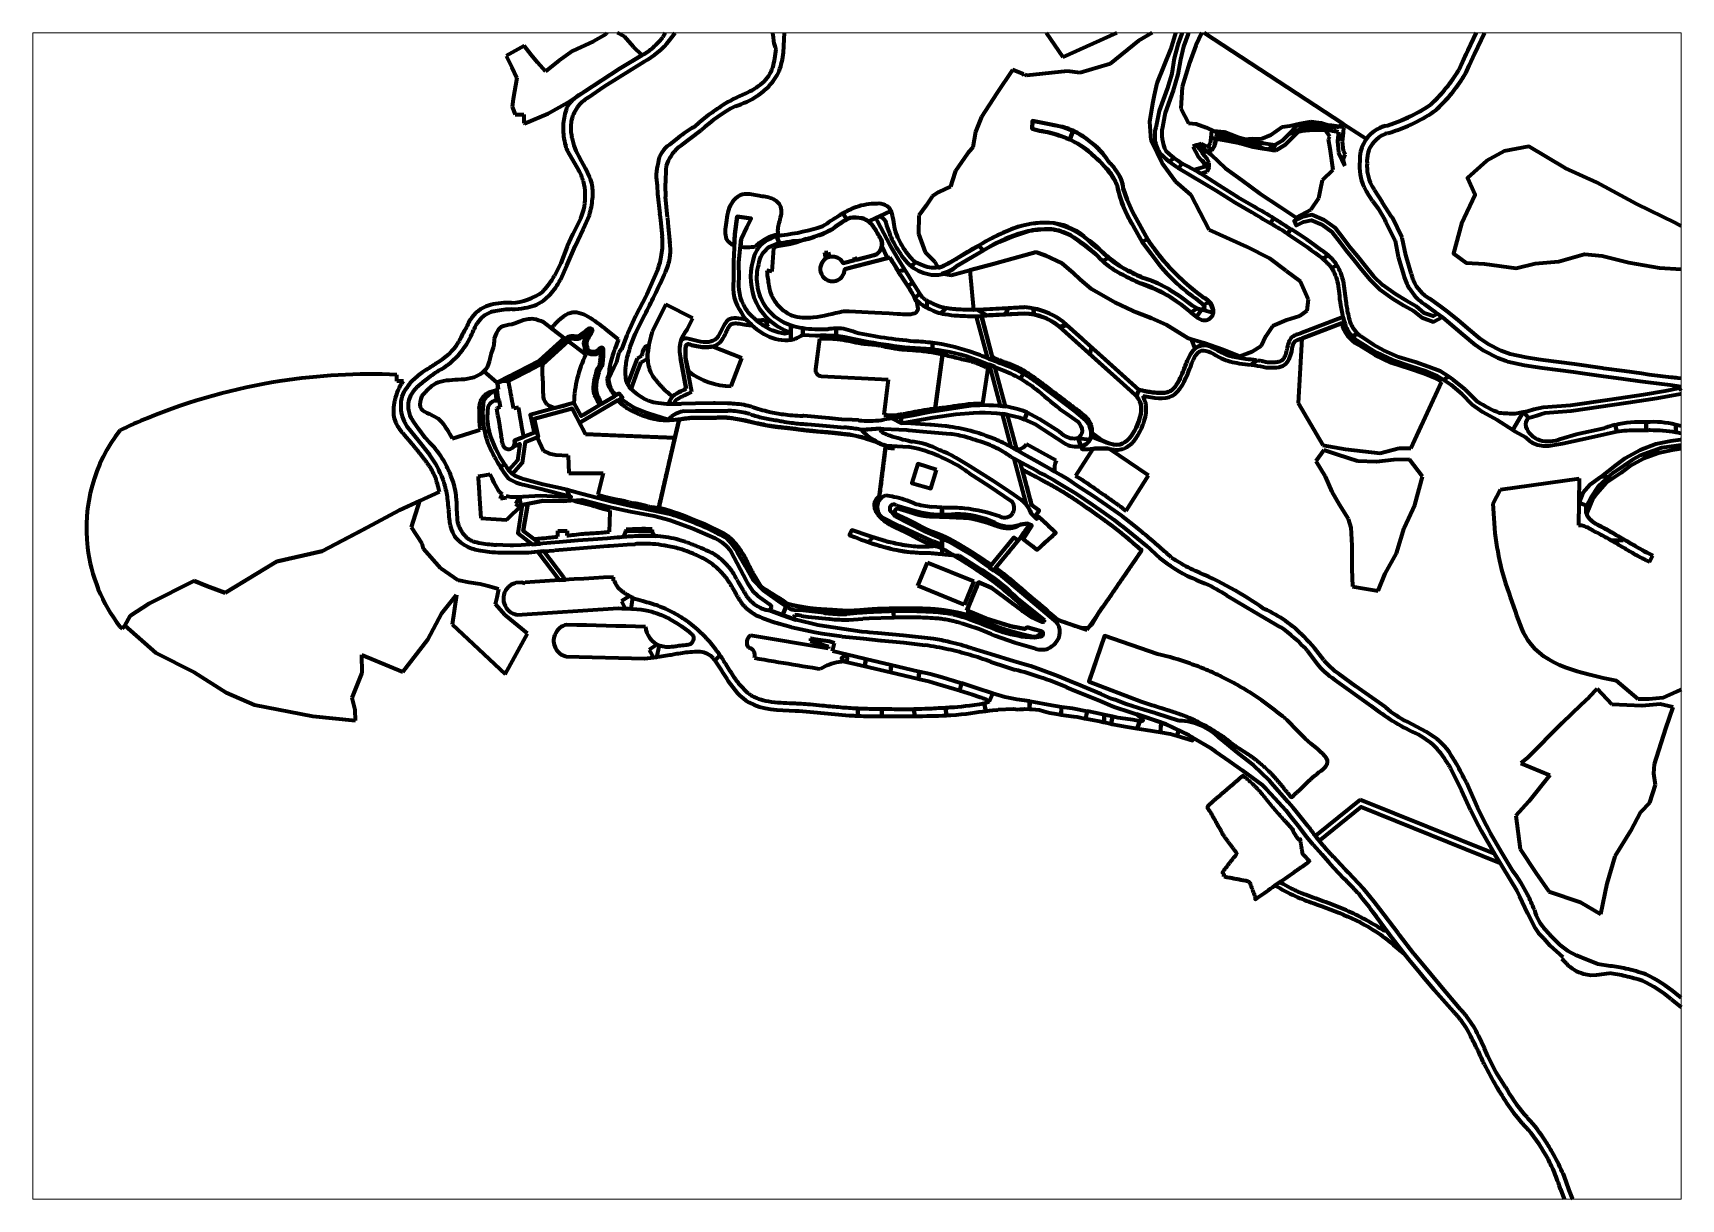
# Paper-space layout 'DoR' of a CAD drawing. Header units: inches, sheet in millimetres. Extents: x 0 to 403, y 0 to 285.
# The model-space entities are those that its viewports show. They can reach past a viewport. Long polylines and large blocks are cut down to what shows.
import ezdxf

# ---------------------------------------------------------------- set-up
doc = ezdxf.new("R2010")
doc.units = ezdxf.units.IN
doc.header["$MEASUREMENT"] = 0
doc.linetypes.add('A_CONTINUOUS_LINE', pattern=[0])
doc.layers.get('0').update_dxf_attribs({"linetype": 'A_CONTINUOUS_LINE', "lineweight": 18})
for name, color, linetype, lineweight in [('access road', 150, 'Continuous', 30), ('commercial', 11, 'A_CONTINUOUS_LINE', 18), ('conservation', 92, 'Continuous', 25), ('footpath line', 2, 'Continuous', 30), ('Hatch industrial', 221, 'Continuous', 15), ('Hatch institutional', 131, 'Continuous', 15), ('Hatch recreation', 91, 'A_CONTINUOUS_LINE', 15), ('Hatch residential', 51, 'Continuous', 15), ('Hatch utilities', 126, 'Continuous', 15), ('parking', 253, 'A_CONTINUOUS_LINE', 30), ('recreation', 91, 'A_CONTINUOUS_LINE', 20), ('road 2', 1, 'A_CONTINUOUS_LINE', 30), ('secondary road', 40, 'Continuous', 30)]:
    doc.layers.add(name, color=color, linetype=linetype, lineweight=lineweight)

# ---------------------------------------------------------------- blocks, each defined once
blk = doc.blocks.new('industrial')
at = {"layer": 'Hatch industrial', "lineweight": 90}
for p, q in [((4888.93, 3610.19), (4882.18, 3608.71)), ((4894.1, 3611.01), (4888.93, 3610.19)), ((4899.18, 3612.28), (4894.1, 3611.01)), ((4905.54, 3613.53), (4899.18, 3612.28)), ((4912.94, 3611.19), (4905.54, 3613.53)), ((4868.11, 3602.26), (4863.86, 3599.05)), ((4875.04, 3606.03), (4868.11, 3602.26)), ((4882.18, 3608.71), (4875.04, 3606.03)), ((4804.85, 3591), (4843.33, 3596.36)), ((4843.33, 3596.36), (4842.96, 3573.57)), ((4856.54, 3594.2), (4851.76, 3588.81)), ((4863.86, 3599.05), (4856.54, 3594.2)), ((4801.26, 3584.11), (4804.85, 3591)), ((4849.93, 3586.17), (4846.92, 3579.07)), ((4851.76, 3588.81), (4849.93, 3586.17)), ((4934.29, 3576.24), (4938.17, 3586.38)), ((4802.32, 3569.58), (4801.26, 3584.11)), ((4928.53, 3567.5), (4933.2, 3570.73)), ((4933.2, 3570.73), (4936.03, 3576.26)), ((4936.03, 3576.26), (4934.29, 3576.24)), ((4938.02, 3573.37), (4934.99, 3562)), ((4938.8, 3575.67), (4938.02, 3573.37)), ((4941.13, 3575.17), (4938.8, 3575.67)), ((4942.35, 3573.21), (4941.13, 3575.17)), ((4943.19, 3566.63), (4942.35, 3573.21)), ((4919.84, 3562.96), (4928.53, 3567.5)), ((4920.03, 3559.48), (4919.84, 3562.96)), ((4934.99, 3562), (4934.87, 3559.32)), ((4944.38, 3559.21), (4943.19, 3566.63)), ((4943.19, 3566.63), (4943.19, 3566.63)), ((4877.68, 3555.64), (4879.43, 3558.68)), ((4921.38, 3534.36), (4920.03, 3559.48)), ((4934.87, 3559.32), (4934.47, 3550.68)), ((4945.96, 3549.62), (4944.38, 3559.21)), ((4934.47, 3550.68), (4934.49, 3536.15)), ((4946.96, 3540.44), (4945.96, 3549.62)), ((4990.48, 3544.8), (4986.86, 3523.2)), ((5004, 3549.65), (4990.48, 3544.8)), ((5007.01, 3543.85), (5004, 3549.65)), ((4955.63, 3536.31), (4946.96, 3540.44)), ((4946.96, 3540.44), (4946.96, 3540.44)), ((5010.6, 3537.44), (5007.01, 3543.85)), ((5018.37, 3523.51), (5010.6, 3537.44)), ((4934.49, 3536.15), (4921.38, 3534.36)), ((4951.2, 3526.6), (4955.38, 3535.37)), ((4955.38, 3535.37), (4955.63, 3536.31)), ((4918.95, 3511.65), (4951.2, 3526.6)), ((4986.86, 3523.2), (4981.41, 3517.62)), ((5018.37, 3523.51), (5018.37, 3523.51)), ((4981.41, 3517.62), (4963.41, 3503.77)), ((4910.06, 3505.57), (4904.52, 3502.32)), ((4910.06, 3505.57), (4914.27, 3506.32)), ((4914.27, 3506.32), (4918.95, 3511.65)), ((5024.75, 3488.69), (5022.05, 3507.78)), ((4872.27, 3488.46), (4861.59, 3497.42)), ((4904.52, 3502.32), (4897.44, 3494.9)), ((4963.41, 3503.77), (4953.44, 3491.3)), ((4877.42, 3488.45), (4872.27, 3488.46)), ((4884.33, 3489.16), (4877.42, 3488.45)), ((4891.04, 3492.25), (4884.33, 3489.16)), ((4897.44, 3494.9), (4891.04, 3492.25)), ((4953.44, 3491.3), (4944.66, 3478.68)), ((5027.94, 3472.11), (5024.75, 3488.69)), ((4944.66, 3478.68), (4935.91, 3466.71)), ((5031.51, 3458.39), (5027.94, 3472.11)), ((4935.91, 3466.71), (4941.46, 3456.38)), ((4941.46, 3456.38), (4960.91, 3431.83)), ((5031.89, 3453.42), (5031.51, 3458.39)), ((5031.48, 3446.38), (5031.98, 3450.63)), ((5031.98, 3450.63), (5031.89, 3453.42)), ((5021.88, 3439.3), (5027.63, 3444.23)), ((5027.63, 3444.23), (5029.07, 3447.77)), ((5029.07, 3447.77), (5031.48, 3446.38)), ((4960.91, 3431.83), (4972.65, 3414.74)), ((5011.51, 3431.05), (5021.88, 3439.3)), ((5033.46, 3432.16), (5033.37, 3431.6)), ((5049.59, 3437.4), (5033.46, 3432.16)), ((5001.58, 3422.51), (5011.51, 3431.05)), ((5022.66, 3423.69), (5020, 3421.48)), ((5026, 3426.48), (5022.66, 3423.69)), ((5027.95, 3428.11), (5026, 3426.48)), ((5026, 3426.48), (5026, 3426.48)), ((5027.69, 3427.78), (5027.95, 3428.11)), ((5037.38, 3422.65), (5027.69, 3427.78)), ((5033.37, 3431.6), (5033.44, 3426.59)), ((5033.44, 3426.59), (5037.38, 3422.65)), ((4987.96, 3408.41), (5001.58, 3422.51)), ((5020, 3421.48), (5002.59, 3406.95)), ((4972.65, 3414.74), (4982.03, 3403)), ((4982.03, 3403), (4987.96, 3408.41)), ((5002.59, 3406.95), (5028.46, 3378.75)), ((4969.97, 3375.52), (4962.9, 3373.33)), ((4978.75, 3378.81), (4969.97, 3375.52)), ((4989.22, 3375.25), (4978.75, 3378.81)), ((5028.46, 3378.75), (5033.18, 3373.62)), ((4952.66, 3371.84), (4944.36, 3360.94)), ((4962.92, 3373.35), (4952.66, 3371.84)), ((4962.9, 3373.33), (4962.92, 3373.35)), ((5006.48, 3365.43), (4989.22, 3375.25)), ((5033.18, 3373.62), (5011.95, 3357.56)), ((5033.18, 3373.62), (5033.18, 3373.62)), ((4944.36, 3360.94), (4947.11, 3352.5)), ((5011.95, 3357.56), (5006.48, 3365.43)), ((4947.11, 3352.5), (4950.7, 3337.12)), ((4950.7, 3337.12), (4955.61, 3325.72)), ((5083.95, 3321.53), (5106.04, 3339.12)), ((4955.61, 3325.72), (4958.29, 3319.33)), ((4958.29, 3319.33), (4963.15, 3313.36)), ((5066.37, 3310.34), (5082.07, 3320.34)), ((5082.07, 3320.34), (5083.95, 3321.53)), ((4963.15, 3313.36), (4968.35, 3307.95)), ((4968.35, 3307.95), (4973.45, 3297.43)), ((5061.32, 3298.66), (5066.37, 3310.34)), ((4973.45, 3297.43), (4973.38, 3290.56)), ((5058.37, 3293.13), (5060.34, 3299.01)), ((5060.34, 3299.01), (5061.32, 3298.66)), ((4973.38, 3290.56), (4979.31, 3284.2)), ((5056.97, 3278.84), (5059.08, 3292.88)), ((5059.08, 3292.88), (5058.37, 3293.13)), ((4979.31, 3284.2), (4990.7, 3277.2)), ((5052.17, 3254.68), (5056.97, 3278.84)), ((5056.97, 3278.84), (5056.97, 3278.84)), ((4990.7, 3277.2), (5049.39, 3246.74)), ((5049.39, 3246.74), (5052.17, 3254.68))]:
    blk.add_line(p, q, dxfattribs=at)
for centre, radius, start, end in [((4904.31, 3572.05), 40.08, 60.77064, 77.56597), ((4883.51, 3547.72), 71.74, 48.66356, 55.75655), ((4913.84, 3584.01), 24.49, 31.00033, 45.87455), ((4922.98, 3586.8), 15.4, 13.30916, 39.63616), ((4922.74, 3587.57), 15.47, 355.60409, 10.32427), ((4976.32, 3505.36), 45.8, 3.01802, 23.33911), ((4667.72, 3402.24), 2, 348.89757, 0)]:
    blk.add_arc(centre, radius, start, end, dxfattribs=at)
for points, knots in [([(4846.92, 3579.07), (4847.3, 3577.8), (4849.87, 3574.7), (4855.42, 3572.3), (4862.67, 3567.99), (4869.3, 3564.09), (4875.26, 3560.71), (4878.07, 3559.34), (4879.43, 3558.68)], [3.745579, 3.745579, 3.745579, 3.745579, 7.828403, 14.796363, 21.934666, 33.071342, 37.898426, 42.45122, 42.45122, 42.45122, 42.45122]), ([(4861.59, 3497.42), (4844.13, 3501.06), (4820.13, 3506.06), (4811.45, 3534.32), (4805.06, 3551.27), (4803.22, 3563.57), (4802.32, 3569.58)], [0, 0, 0, 0, 47.591239, 65.408261, 84.347461, 102.496721, 102.496721, 102.496721, 102.496721]), ([(4842.96, 3573.57), (4845.26, 3573.56), (4846.47, 3572.77), (4847.79, 3572.43), (4848.63, 3571.84), (4850.27, 3570.83), (4851.07, 3570.41), (4852.27, 3569.8), (4852.7, 3569.59), (4853.47, 3569.2), (4853.81, 3569.03), (4854.51, 3568.66), (4854.86, 3568.47), (4855.9, 3567.9), (4856.61, 3567.5), (4858.09, 3566.64), (4858.88, 3566.18), (4861.26, 3564.77), (4862.84, 3563.83), (4866.03, 3561.97), (4867.62, 3561.04), (4870.26, 3559.52), (4871.32, 3558.92), (4872.88, 3558.07), (4873.37, 3557.81), (4874.35, 3557.29), (4874.84, 3557.04), (4876.12, 3556.4), (4876.9, 3556.02), (4877.68, 3555.64)], [7.609011, 7.609011, 7.609011, 7.609011, 8.024855, 8.024855, 10.476516, 10.476516, 12.928177, 12.928177, 14.348641, 14.348641, 15.602365, 15.602365, 16.85609, 16.85609, 19.363538, 19.363538, 22.119302, 22.119302, 27.630828, 27.630828, 33.142355, 33.142355, 36.709057, 36.709057, 38.304434, 38.304434, 39.899812, 39.899812, 42.474897, 42.474897, 42.474897, 42.474897]), ([(5067.99, 3405.72), (5067.91, 3406.07), (5067.83, 3406.43), (5067.62, 3407.43), (5067.48, 3408.07), (5067.1, 3409.7), (5066.85, 3410.64), (5066.45, 3411.9), (5066.32, 3412.27), (5066.05, 3413.01), (5065.9, 3413.38), (5065.44, 3414.45), (5065.1, 3415.15), (5064.52, 3416.16), (5064.32, 3416.49), (5063.68, 3417.49), (5063.2, 3418.17), (5061.94, 3419.86), (5061.12, 3420.89), (5060, 3422.38), (5059.73, 3422.75), (5059.25, 3423.43), (5059.03, 3423.74), (5058.62, 3424.36), (5058.42, 3424.67), (5057.82, 3425.58), (5057.45, 3426.18), (5056.37, 3427.96), (5055.7, 3429.09), (5054.75, 3430.6), (5054.47, 3431.03), (5053.99, 3431.75), (5053.79, 3432.04), (5053.43, 3432.55), (5053.27, 3432.77), (5052.93, 3433.22), (5052.75, 3433.45), (5052.2, 3434.15), (5051.81, 3434.63), (5050.82, 3435.85), (5050.21, 3436.6), (5049.59, 3437.4)], [2497.250499, 2497.250499, 2497.250499, 2497.250499, 2498.323179, 2498.323179, 2500.370378, 2500.370378, 2503.686494, 2503.686494, 2505.114246, 2505.114246, 2506.541997, 2506.541997, 2509.3975, 2509.3975, 2510.874228, 2510.874228, 2513.719929, 2513.719929, 2517.674, 2517.674, 2518.92229, 2518.92229, 2519.924562, 2519.924562, 2520.926833, 2520.926833, 2522.931377, 2522.931377, 2526.940464, 2526.940464, 2528.638757, 2528.638757, 2529.843406, 2529.843406, 2530.80245, 2530.80245, 2531.761495, 2531.761495, 2533.679585, 2533.679585, 2536.401662, 2536.401662, 2536.401662, 2536.401662]), ([(5076.36, 3376.38), (5076.24, 3376.67), (5076.12, 3376.96), (5075.8, 3377.72), (5075.6, 3378.18), (5075.24, 3379.02), (5075.08, 3379.4), (5074.74, 3380.16), (5074.56, 3380.55), (5074.04, 3381.72), (5073.67, 3382.52), (5072.93, 3384.23), (5072.55, 3385.14), (5071.89, 3386.88), (5071.6, 3387.71), (5071.2, 3389), (5071.08, 3389.46), (5070.86, 3390.29), (5070.77, 3390.67), (5070.61, 3391.41), (5070.53, 3391.78), (5070.33, 3392.87), (5070.22, 3393.57), (5070.01, 3395.03), (5069.9, 3395.79), (5069.75, 3396.85), (5069.69, 3397.18), (5069.58, 3397.85), (5069.53, 3398.19), (5069.35, 3399.21), (5069.22, 3399.89), (5068.81, 3401.95), (5068.5, 3403.34), (5068.13, 3405.08), (5068.06, 3405.4), (5067.99, 3405.72)], [2467.526379, 2467.526379, 2467.526379, 2467.526379, 2468.466563, 2468.466563, 2470.023186, 2470.023186, 2471.30355, 2471.30355, 2472.583915, 2472.583915, 2475.144645, 2475.144645, 2477.860953, 2477.860953, 2480.165322, 2480.165322, 2481.362066, 2481.362066, 2482.332796, 2482.332796, 2483.303526, 2483.303526, 2485.244987, 2485.244987, 2487.527902, 2487.527902, 2488.621411, 2488.621411, 2489.714921, 2489.714921, 2491.901941, 2491.901941, 2496.27598, 2496.27598, 2497.250499, 2497.250499, 2497.250499, 2497.250499]), ([(5106.04, 3339.12), (5105.94, 3339.22), (5105.83, 3339.32), (5105.55, 3339.58), (5105.37, 3339.74), (5104.99, 3340.05), (5104.79, 3340.21), (5104.17, 3340.7), (5103.72, 3341.03), (5102.38, 3341.98), (5101.42, 3342.61), (5099.89, 3343.7), (5099.35, 3344.09), (5098.47, 3344.77), (5098.14, 3345.04), (5097.52, 3345.56), (5097.24, 3345.81), (5096.69, 3346.32), (5096.43, 3346.57), (5095.66, 3347.34), (5095.17, 3347.87), (5093.78, 3349.45), (5092.95, 3350.52), (5091.39, 3352.62), (5090.66, 3353.65), (5089.45, 3355.35), (5088.95, 3356.03), (5088.21, 3357.02), (5087.96, 3357.34), (5087.45, 3358), (5087.18, 3358.33), (5086.37, 3359.34), (5085.81, 3360.02), (5084.68, 3361.42), (5084.12, 3362.13), (5082.95, 3363.67), (5082.35, 3364.51), (5081.5, 3365.8), (5081.25, 3366.2), (5080.76, 3367.02), (5080.52, 3367.42), (5079.85, 3368.64), (5079.43, 3369.46), (5078.25, 3371.9), (5077.56, 3373.52), (5076.72, 3375.52), (5076.54, 3375.95), (5076.36, 3376.38)], [2421.235607, 2421.235607, 2421.235607, 2421.235607, 2421.82672, 2421.82672, 2422.780616, 2422.780616, 2423.734512, 2423.734512, 2425.642304, 2425.642304, 2429.05494, 2429.05494, 2430.828323, 2430.828323, 2431.912204, 2431.912204, 2432.826873, 2432.826873, 2433.741542, 2433.741542, 2435.57088, 2435.57088, 2439.229556, 2439.229556, 2442.888233, 2442.888233, 2445.533109, 2445.533109, 2446.855907, 2446.855907, 2448.178705, 2448.178705, 2450.824301, 2450.824301, 2453.39998, 2453.39998, 2456.184921, 2456.184921, 2457.429657, 2457.429657, 2458.674393, 2458.674393, 2461.163864, 2461.163864, 2466.142807, 2466.142807, 2467.526379, 2467.526379, 2467.526379, 2467.526379])]:
    blk.add_open_spline(points, degree=3, knots=knots, dxfattribs=at)
blk.add_rational_spline([(4669.68, 3401.85), (4673.83, 3401.04), (4677.97, 3400.23), (4682.11, 3399.41), (4683.02, 3396.96), (4683.93, 3394.51), (4684.85, 3392.06), (4684.97, 3391.62), (4685.09, 3391.19), (4685.21, 3390.75), (4694.01, 3396.91), (4702.81, 3403.06), (4711.6, 3409.22), (4710.48, 3410.37), (4709.36, 3411.52), (4708.23, 3412.68), (4707.85, 3415.14), (4707.46, 3417.61), (4707.08, 3420.07), (4706.84, 3419.92), (4706.6, 3419.76), (4706.36, 3419.6), (4705.35, 3421.13), (4704.34, 3422.67), (4703.34, 3424.2), (4703.44, 3424.27), (4703.55, 3424.34), (4703.65, 3424.41), (4702.61, 3425.62), (4701.51, 3426.84), (4699.4, 3429.16), (4698.42, 3430.24), (4696.62, 3432.25), (4695.8, 3433.18), (4694.58, 3434.58), (4694.18, 3435.06), (4693.37, 3436.01), (4692.97, 3436.5), (4691.62, 3438.14), (4690.71, 3439.28), (4689.38, 3440.92), (4688.93, 3441.45), (4688.05, 3442.5), (4687.61, 3443.01), (4686.59, 3444.14), (4686, 3444.77), (4683.96, 3446.86), (4682.44, 3448.26), (4680.24, 3450.09), (4679.61, 3450.59), (4678.97, 3451.07), (4673.15, 3446.06), (4667.32, 3441.04), (4661.49, 3436.03), (4664.13, 3431.37), (4666.76, 3426.71), (4669.39, 3422.05), (4671.64, 3419.07), (4673.89, 3416.08), (4676.14, 3413.09), (4673.74, 3410), (4671.34, 3406.91), (4668.94, 3403.82), (4669.44, 3403.43), (4669.72, 3402.87), (4669.72, 3402.24)], [1, 1, 1, 1, 1, 1, 1, 1, 1, 1, 1, 1, 1, 1, 1, 1, 1, 1, 1, 1, 1, 1, 1, 1, 1, 1, 1, 1, 1, 1, 1, 1, 1, 1, 1, 1, 1, 1, 1, 1, 1, 1, 1, 1, 1, 1, 1, 1, 1, 1, 1, 1, 1, 1, 1, 1, 1, 1, 1, 1, 1, 1, 1, 0.932012477819, 0.932012477819, 1], degree=3, knots=[0, 0, 0, 0, 1, 1, 1, 2, 2, 2, 3, 3, 3, 4, 4, 4, 5, 5, 5, 6, 6, 6, 7, 7, 7, 8, 8, 8, 9, 9, 9, 14.058357, 14.058357, 18.407849, 18.407849, 22.023816, 22.023816, 23.8318, 23.8318, 25.639784, 25.639784, 29.991165, 29.991165, 32.166856, 32.166856, 34.342547, 34.342547, 37.127318, 37.127318, 43.793456, 43.793456, 46.402786, 46.402786, 46.402786, 47.402786, 47.402786, 47.402786, 48.402786, 48.402786, 48.402786, 49.402786, 49.402786, 49.402786, 50.402786, 50.402786, 50.402786, 51.313889, 51.313889, 51.313889, 51.313889], dxfattribs=at)
blk = doc.blocks.new('residential')
at = {"layer": 'Hatch residential', "lineweight": 90}
for p, q in [((4659.17, 3814.61), (4655.97, 3807.99)), ((4728.05, 3769.64), (4659.17, 3814.61)), ((4659.17, 3814.61), (4659.17, 3814.61)), ((4655.97, 3807.99), (4652.96, 3799.47)), ((4652.96, 3799.47), (4649.29, 3787.67)), ((4649.29, 3787.67), (4648.67, 3777.17)), ((4648.67, 3777.17), (4652.39, 3769.96)), ((4706.88, 3769.78), (4712.15, 3770.82)), ((4712.15, 3770.82), (4717.32, 3770.13)), ((4717.32, 3770.13), (4721.31, 3768.87)), ((4652.39, 3769.96), (4656.09, 3769.68)), ((4656.09, 3769.68), (4661.11, 3767.83)), ((4661.11, 3767.83), (4664.77, 3766.05)), ((4664.77, 3766.05), (4669.97, 3765.59)), ((4665.9, 3762.21), (4665.49, 3760.4)), ((4670.01, 3761.42), (4665.9, 3762.21)), ((4669.97, 3765.59), (4676.75, 3763.03)), ((4676.75, 3763.03), (4679.84, 3762.15)), ((4679.84, 3762.15), (4683.69, 3762.47)), ((4683.69, 3762.47), (4688, 3762.37)), ((4688, 3762.37), (4692.65, 3764.32)), ((4692.65, 3764.32), (4698.13, 3768.13)), ((4698.13, 3768.13), (4701.97, 3768.61)), ((4705.82, 3765.54), (4699.7, 3759.33)), ((4701.97, 3768.61), (4706.88, 3769.78)), ((4709.38, 3766.31), (4705.82, 3765.54)), ((4715.19, 3766.73), (4709.38, 3766.31)), ((4719.31, 3766.49), (4715.19, 3766.73)), ((4721.48, 3763.43), (4719.31, 3766.49)), ((4720.9, 3762.16), (4721.48, 3763.43)), ((4721.64, 3757.54), (4720.9, 3762.16)), ((4721.31, 3768.87), (4722.39, 3768.81)), ((4722.39, 3768.81), (4725.78, 3768.3)), ((4725.78, 3768.3), (4728.05, 3769.64)), ((4663.75, 3756.75), (4661.66, 3755.92)), ((4661.66, 3755.92), (4663.51, 3754.46)), ((4663.51, 3754.46), (4670.35, 3748)), ((4665.34, 3759.27), (4663.75, 3756.75)), ((4665.49, 3760.4), (4665.34, 3759.27)), ((4676.02, 3760.42), (4670.01, 3761.42)), ((4677.53, 3760.21), (4676.02, 3760.42)), ((4683.85, 3758.41), (4677.53, 3760.21)), ((4688.6, 3757.59), (4683.85, 3758.41)), ((4688.96, 3757.53), (4688.6, 3757.59)), ((4689.83, 3757.26), (4688.96, 3757.53)), ((4690.83, 3757.24), (4689.83, 3757.26)), ((4695.02, 3756.59), (4690.83, 3757.24)), ((4699.7, 3759.33), (4695.02, 3756.59)), ((4723.08, 3747.11), (4721.64, 3757.54)), ((4670.35, 3748), (4678.5, 3742.13)), ((4717.85, 3742.12), (4723.08, 3747.11)), ((4723.08, 3747.11), (4723.08, 3747.11)), ((4678.5, 3742.13), (4687.2, 3735.53)), ((4716.9, 3737.32), (4717.85, 3742.12)), ((4687.2, 3735.53), (4697.14, 3729.01)), ((4712.45, 3727.83), (4716.2, 3733.23)), ((4716.2, 3733.23), (4716.9, 3737.32)), ((4430.68, 3715.79), (4431.88, 3724.38)), ((4431.88, 3724.38), (4438.59, 3723.31)), ((4438.59, 3723.31), (4436.5, 3719.2)), ((4697.14, 3729.01), (4704.99, 3723.8)), ((4704.99, 3723.8), (4712.45, 3727.83)), ((4430.4, 3710.27), (4430.68, 3715.79)), ((4436.5, 3719.2), (4433.8, 3713.3)), ((4433.8, 3713.3), (4433.43, 3709.57)), ((4449.6, 3708.89), (4448.83, 3697.39)), ((4474.7, 3706.8), (4476.32, 3706.99)), ((4475.09, 3703.69), (4474.7, 3706.8)), ((4476.31, 3706.99), (4476.94, 3704.51)), ((4577.77, 3706.88), (4557.2, 3701.29)), ((4582.47, 3705.34), (4577.77, 3706.88)), ((4448.83, 3697.39), (4446.34, 3697.92)), ((4483.67, 3701.58), (4489.4, 3703.02)), ((4489.76, 3700.02), (4484.41, 3698.67)), ((4489.22, 3704.52), (4490.14, 3703.21)), ((4489.4, 3703.02), (4489.22, 3704.52)), ((4506.47, 3704.25), (4489.76, 3700.02)), ((4490.14, 3703.21), (4498.84, 3705.41)), ((4557.2, 3701.29), (4545.47, 3698.1)), ((4545.47, 3698.1), (4547.39, 3678.7)), ((4590.45, 3701.58), (4582.47, 3705.34)), ((4596.06, 3696.77), (4590.45, 3701.58)), ((4472.59, 3697.23), (4472.59, 3697.23)), ((4479.88, 3692.88), (4479.88, 3692.88)), ((4599.53, 3693.61), (4596.06, 3696.77)), ((4604.8, 3688.94), (4599.53, 3693.61)), ((4616.61, 3682.35), (4604.8, 3688.94)), ((4625.24, 3678.17), (4616.61, 3682.35)), ((4396.9, 3681.32), (4390.3, 3668.2)), ((4410.07, 3674.7), (4396.9, 3681.32)), ((4407.29, 3669.17), (4410.07, 3674.7)), ((4547.5, 3678.7), (4572.21, 3679.99)), ((4572.19, 3676.99), (4551.17, 3675.89)), ((4551.17, 3675.89), (4556.5, 3655.79)), ((4627.06, 3677.45), (4625.24, 3678.17)), ((4634.27, 3674.61), (4627.06, 3677.45)), ((4641.67, 3671.43), (4634.27, 3674.61)), ((4347.25, 3664.92), (4337.12, 3672.63)), ((4610.18, 3651.77), (4589.19, 3670.61)), ((4591.2, 3672.84), (4600.32, 3664.65)), ((4652.42, 3664.8), (4641.67, 3671.43)), ((4727.28, 3672.17), (4707.76, 3664.7)), ((4335.23, 3654.02), (4347.25, 3664.92)), ((4349.28, 3663.38), (4336.67, 3651.95)), ((4357.86, 3656.85), (4349.28, 3663.38)), ((4434.05, 3655.06), (4419.6, 3660.8)), ((4472.05, 3664.63), (4470.09, 3649.79)), ((4600.32, 3664.65), (4600.99, 3664.05)), ((4600.99, 3664.05), (4611.84, 3654.31)), ((4660.14, 3662.48), (4652.42, 3664.8)), ((4660.08, 3661.38), (4660.14, 3662.48)), ((4707.76, 3664.7), (4706, 3633.06)), ((4743.59, 3656.52), (4735.23, 3661.78)), ((4314.28, 3643.23), (4335.23, 3654.02)), ((4406.88, 3640.13), (4404.12, 3655.07)), ((4406.61, 3655.36), (4407.47, 3650.68)), ((4407.47, 3650.68), (4408.08, 3648.69)), ((4428.85, 3641.41), (4434.05, 3655.06)), ((4528.61, 3630.57), (4532.22, 3656.82)), ((4620.8, 3642.24), (4610.18, 3651.77)), ((4611.84, 3654.31), (4628.21, 3639.62)), ((4751.4, 3652.85), (4743.59, 3656.52)), ((4760.68, 3649.83), (4751.4, 3652.85)), ((4767.74, 3647.47), (4760.68, 3649.83)), ((4308.06, 3648.77), (4314.28, 3643.23)), ((4472.9, 3646.4), (4505.57, 3644.62)), ((4505.57, 3644.62), (4503.49, 3627.36)), ((4626.51, 3637.11), (4620.8, 3642.24)), ((4761.14, 3611.06), (4776.04, 3643.47)), ((4773.35, 3645.12), (4767.74, 3647.47)), ((4776.04, 3643.47), (4773.35, 3645.12)), ((4776.04, 3643.47), (4776.04, 3643.47)), ((4349.28, 3632.6), (4352, 3633.34)), ((4351.12, 3630.51), (4332.62, 3625.44)), ((4332.62, 3625.44), (4334.47, 3616.72)), ((4342.87, 3630.84), (4346.73, 3631.9)), ((4346.73, 3631.9), (4349.28, 3632.6)), ((4357.7, 3617.99), (4351.12, 3630.51)), ((4351.12, 3630.51), (4351.12, 3630.51)), ((4706, 3633.06), (4718.01, 3612.61)), ((4372.44, 3617.39), (4357.7, 3617.99)), ((4372.44, 3617.39), (4372.44, 3617.39)), ((4401.39, 3616.23), (4372.44, 3617.39)), ((4761.14, 3611.06), (4766.54, 3622.82)), ((4334.47, 3616.72), (4334.04, 3616.55)), ((4334.04, 3616.55), (4337.18, 3609.84)), ((4337.18, 3609.84), (4339.97, 3608.45)), ((4397.37, 3598.84), (4401.39, 3616.23)), ((4401.39, 3616.23), (4401.39, 3616.23)), ((4718.62, 3610.21), (4714.58, 3604.78)), ((4718.01, 3612.61), (4729.1, 3610.68)), ((4725.35, 3607.86), (4718.62, 3610.21)), ((4729.1, 3610.68), (4746.12, 3608.61)), ((4746.12, 3608.61), (4755.46, 3611.12)), ((4755.46, 3611.12), (4761.14, 3611.06)), ((4339.97, 3608.45), (4343.13, 3607.83)), ((4343.13, 3607.83), (4349.25, 3607.48)), ((4349.25, 3607.48), (4349.46, 3598.97)), ((4714.58, 3604.78), (4719.25, 3597.22)), ((4734.96, 3604.85), (4725.35, 3607.86)), ((4744.29, 3604.39), (4734.96, 3604.85)), ((4752.82, 3605.45), (4744.29, 3604.39)), ((4760.36, 3605.65), (4752.82, 3605.45)), ((4766.78, 3597.31), (4760.36, 3605.65)), ((4349.46, 3598.97), (4366.34, 3598.92)), ((4366.34, 3598.92), (4363.75, 3588.43)), ((4393.46, 3581.92), (4397.37, 3598.84)), ((4719.25, 3597.22), (4722.48, 3589.79)), ((4763.05, 3583.49), (4766.78, 3597.31)), ((4766.78, 3597.31), (4766.78, 3597.31)), ((4276.75, 3585.4), (4266.82, 3580.77)), ((4272.58, 3572.45), (4276.75, 3585.4)), ((4722.48, 3589.79), (4726.04, 3583.59)), ((4266.82, 3580.77), (4251.03, 3572.34)), ((4726.04, 3583.59), (4730.41, 3576.68)), ((4757.82, 3572.26), (4763.05, 3583.49)), ((4251.03, 3572.34), (4228.96, 3560.79)), ((4277.81, 3564.49), (4272.58, 3572.45)), ((4730.41, 3576.68), (4731.68, 3572.41)), ((4731.68, 3572.41), (4732.33, 3563.49)), ((4754.04, 3559.81), (4757.82, 3572.26)), ((4228.96, 3560.79), (4206.83, 3555.76)), ((4278.47, 3561.91), (4277.81, 3564.49)), ((4286.97, 3552.34), (4278.47, 3561.91)), ((4732.33, 3563.49), (4732.21, 3552.13)), ((4206.83, 3555.76), (4181.61, 3540.36)), ((4748.62, 3549.88), (4754.04, 3559.81)), ((4166.45, 3546.3), (4144.4, 3535.15)), ((4172.69, 3543.75), (4166.45, 3546.3)), ((4295.44, 3546.5), (4286.97, 3552.34)), ((4295.97, 3546.4), (4295.44, 3546.5)), ((4300.71, 3545.53), (4295.97, 3546.4)), ((4295.97, 3546.4), (4295.97, 3546.4)), ((4306.13, 3544.73), (4300.71, 3545.53)), ((4310.07, 3543.73), (4306.13, 3544.73)), ((4732.21, 3552.13), (4732.55, 3543.46)), ((4745.09, 3541.41), (4748.62, 3549.88)), ((4181.61, 3540.36), (4172.69, 3543.75)), ((4287.46, 3530.49), (4294.66, 3539.49)), ((4294.66, 3539.49), (4292.5, 3525)), ((4315.24, 3542.26), (4310.07, 3543.73)), ((4313.65, 3534.93), (4314.44, 3538.14)), ((4314.44, 3538.14), (4315.24, 3542.26)), ((4732.55, 3543.46), (4738.32, 3542.55)), ((4738.32, 3542.55), (4745.09, 3541.41)), ((4135.07, 3529.23), (4132.53, 3524.48)), ((4144.4, 3535.15), (4135.07, 3529.23)), ((4280.64, 3517.7), (4287.46, 3530.49)), ((4318.34, 3529.6), (4313.65, 3534.93)), ((4313.65, 3534.93), (4313.65, 3534.93)), ((4329.31, 3520.51), (4318.34, 3529.6)), ((4132.53, 3524.48), (4147.67, 3511.1)), ((4292.5, 3525), (4305.43, 3512.97)), ((4318.4, 3500.66), (4329.31, 3520.51)), ((4268.38, 3501.89), (4280.64, 3517.7)), ((4305.43, 3512.97), (4318.4, 3500.66)), ((4147.67, 3511.1), (4166.43, 3501.68)), ((4248.39, 3510.14), (4268.38, 3501.89)), ((4248.59, 3501.41), (4248.39, 3510.14)), ((4248.39, 3510.14), (4248.39, 3510.14)), ((4166.43, 3501.68), (4182.04, 3491.78)), ((4243.59, 3489.17), (4248.59, 3501.41)), ((4182.04, 3491.78), (4195.9, 3485.63)), ((4245.07, 3483.22), (4243.59, 3489.17)), ((4848.33, 3489.43), (4844.11, 3485.7)), ((4852.13, 3493.46), (4848.33, 3489.43)), ((4859.26, 3485.94), (4852.13, 3493.46)), ((4195.9, 3485.63), (4224.37, 3480.24)), ((4224.37, 3480.24), (4245.21, 3478.03)), ((4245.21, 3478.03), (4245.07, 3483.22)), ((4844.11, 3485.7), (4835.01, 3476.85)), ((4874.06, 3485.22), (4859.26, 3485.94)), ((4883.02, 3485.98), (4874.06, 3485.22)), ((4889.26, 3484.49), (4883.02, 3485.98)), ((4885.71, 3474.13), (4889.26, 3484.49)), ((4835.01, 3476.85), (4818.16, 3459.78)), ((4880.25, 3456.74), (4885.71, 3474.13)), ((4885.71, 3474.13), (4885.71, 3474.13)), ((4818.16, 3459.78), (4814.92, 3457.2)), ((4814.92, 3457.2), (4829.03, 3451.37)), ((4879.9, 3452.12), (4880.25, 3456.74)), ((4829.03, 3451.37), (4818.79, 3438.47)), ((4880.69, 3446.54), (4879.9, 3452.12)), ((4877.94, 3437.97), (4880.69, 3446.54)), ((4818.79, 3438.47), (4812.44, 3431.46)), ((4868.64, 3424.18), (4873.52, 3433.49)), ((4873.52, 3433.49), (4877.94, 3437.97)), ((4812.44, 3431.46), (4814.48, 3415.16)), ((4861.02, 3411.81), (4868.64, 3424.18)), ((4814.48, 3415.16), (4822.21, 3403.68)), ((4857.08, 3398.38), (4861.02, 3411.81)), ((4822.21, 3403.68), (4828.47, 3394.5)), ((4828.47, 3394.5), (4844, 3389.23)), ((4853.93, 3383.43), (4857.08, 3398.38)), ((4844, 3389.23), (4853.93, 3383.43))]:
    blk.add_line(p, q, dxfattribs=at)
for centre, radius, start, end in [((4500.23, 3693.9), 32.65, 113.88723, 130.14522), ((4456.63, 3752.05), 39.66, 283.11202, 290.651), ((4448.08, 3778.28), 67.23, 289.58543, 292.69662), ((4448.08, 3778.28), 67.23, 292.69662, 297.03829), ((4500.23, 3693.9), 32.65, 130.14522, 131.38747), ((4496.78, 3710.85), 5.82, 290.72378, 34.6856), ((4478.41, 3698.7), 6, 123.651, 194.1933), ((4478.41, 3698.7), 6, 28.67081, 104.1933), ((4478.41, 3698.7), 6, 284.1933, 359.71579), ((4478.41, 3698.7), 6, 194.1933, 237.45349), ((4478.41, 3698.7), 6, 237.45349, 284.1933), ((4571.12, 3648.34), 28.68, 50.94663, 87.88001), ((4569.99, 3645.31), 34.75, 52.38388, 86.33043), ((4419.23, 3659.07), 15.63, 139.76893, 194.82968), ((4742.65, 3675.68), 15.76, 192.88556, 241.93454), ((4445.65, 3657.25), 39.09, 174.48441, 182.76716), ((4407.69, 3661.04), 0.952, 69.95772, 181.69556), ((4409.17, 3631.57), 57.2, 153.77406, 178.22601), ((4473.06, 3649.4), 3, 172.4452, 266.88379), ((4429.13, 3675.48), 34.07, 231.84399, 269.5399)]:
    blk.add_arc(centre, radius, start, end, dxfattribs=at)
for points, knots in [([(4451.91, 3715.77), (4451.89, 3715.86), (4451.52, 3717.91), (4452.62, 3722.33), (4454.6, 3729.08), (4448.78, 3733.84), (4442.01, 3734.16), (4434.78, 3736.42), (4427.75, 3731.06), (4426.4, 3721.66), (4425.29, 3713.42), (4428.53, 3710.93), (4430.4, 3710.27)], [10.733945, 10.733945, 10.733945, 10.733945, 11.004973, 17.023313, 24.218669, 30.222912, 36.605085, 44.219749, 53.050774, 63.07327, 71.916811, 78.397987, 78.397987, 78.397987, 78.397987]), ([(4496, 3721.95), (4495.46, 3722.38), (4494.33, 3723.09), (4493.06, 3723.46), (4492.4, 3723.59)], [5.264703, 5.264703, 5.264703, 5.264703, 7.359056, 9.407893, 9.407893, 9.407893, 9.407893]), ([(4440.73, 3709.62), (4440.89, 3709.83), (4441.07, 3710.03), (4441.79, 3710.8), (4442.37, 3711.33), (4444.3, 3712.83), (4445.73, 3713.62), (4448.61, 3714.86), (4450.06, 3715.31), (4451.62, 3715.7), (4451.77, 3715.73), (4451.91, 3715.77)], [313.157805, 313.157805, 313.157805, 313.157805, 313.770249, 313.770249, 315.634188, 315.634188, 319.642175, 319.642175, 323.650163, 323.650163, 324.060683, 324.060683, 324.060683, 324.060683]), ([(4458.54, 3711.04), (4458.05, 3710.92), (4455.01, 3710.27), (4451.57, 3710.09), (4449.6, 3708.89)], [63.838967, 63.838967, 63.838967, 63.838967, 65.308708, 72.747949, 72.747949, 72.747949, 72.747949]), ([(4446.34, 3697.92), (4446.45, 3695.72), (4446.81, 3693.39), (4447.23, 3691.02), (4447.27, 3690.82)], [44.756046, 44.756046, 44.756046, 44.756046, 51.388301, 51.97892, 51.97892, 51.97892, 51.97892]), ([(4514.42, 3691.68), (4511.59, 3695.84), (4511.52, 3695.79), (4508.47, 3701.14), (4507.14, 3703.22)], [1.423928, 1.423928, 1.423928, 1.423928, 7.868692, 14.420802, 14.420802, 14.420802, 14.420802]), ([(4447.27, 3690.82), (4447.58, 3689.1), (4448.52, 3684.71), (4452.69, 3679.43), (4459.68, 3674.8), (4470.69, 3674.83), (4478.81, 3676.9), (4483.61, 3678.13)], [0, 0, 0, 0, 5.244345, 13.272774, 19.44944, 29.809489, 44.756046, 44.756046, 44.756046, 44.756046]), ([(4483.61, 3678.13), (4491.55, 3677.84), (4502.34, 3677.44), (4521.49, 3676), (4520.26, 3681.14), (4518.81, 3684.12)], [0, 0, 0, 0, 26.412231, 35.86822, 44.326811, 44.326811, 44.326811, 44.326811]), ([(4337.12, 3672.63), (4335.55, 3673.32), (4331.88, 3674.94), (4326.34, 3673.46), (4321.43, 3671.26), (4315.41, 3671.04), (4313.91, 3666.97), (4313.11, 3664.79)], [0, 0, 0, 0, 5.033154, 11.780618, 16.077304, 21.543793, 27.864631, 27.864631, 27.864631, 27.864631]), ([(4390.3, 3668.2), (4389.33, 3664.77), (4388.32, 3661.19), (4388.07, 3657.4), (4388.06, 3657.23)], [0, 0, 0, 0, 10.69455, 11.184843, 11.184843, 11.184843, 11.184843]), ([(4313.11, 3664.79), (4313.06, 3663.73), (4312.93, 3660.77), (4310.93, 3656.31), (4310.34, 3651.56), (4308.66, 3649.37), (4308.06, 3648.77)], [33.6431, 33.6431, 33.6431, 33.6431, 36.804702, 42.473406, 48.14211, 50.676629, 50.676629, 50.676629, 50.676629]), ([(4419.6, 3660.8), (4419.22, 3660.7), (4418.84, 3660.63), (4417.23, 3660.4), (4416, 3660.42), (4413.52, 3660.67), (4412.28, 3660.9), (4410.05, 3661.4), (4409.06, 3661.65), (4408.06, 3661.92), (4408.04, 3661.92), (4408.02, 3661.93)], [1.172125, 1.172125, 1.172125, 1.172125, 2.135138, 2.135138, 5.228484, 5.228484, 8.32183, 8.32183, 10.775467, 10.775467, 10.83016, 10.83016, 10.83016, 10.83016]), ([(4507.43, 3659.95), (4506.07, 3660.2), (4504.77, 3660.5), (4502.95, 3660.9), (4502.38, 3661.02), (4501.5, 3661.19), (4501.17, 3661.25), (4500.52, 3661.35), (4500.2, 3661.4), (4499.2, 3661.53), (4498.52, 3661.61), (4496.99, 3661.75), (4496.14, 3661.82), (4494.39, 3661.99), (4493.5, 3662.08), (4492.12, 3662.26), (4491.65, 3662.34), (4490.73, 3662.49), (4490.28, 3662.57), (4488.93, 3662.83), (4488.06, 3663.02), (4486.21, 3663.41), (4485.25, 3663.61), (4483.38, 3663.96), (4482.48, 3664.1), (4480.63, 3664.33), (4479.69, 3664.41), (4477.55, 3664.54), (4476.33, 3664.58), (4474.1, 3664.62), (4473.08, 3664.62), (4472.05, 3664.63)], [216.031205, 216.031205, 216.031205, 216.031205, 219.911324, 219.911324, 221.734308, 221.734308, 222.816211, 222.816211, 223.898115, 223.898115, 226.061922, 226.061922, 228.632606, 228.632606, 231.203313, 231.203313, 232.516951, 232.516951, 233.830589, 233.830589, 236.457866, 236.457866, 239.478025, 239.478025, 242.46718, 242.46718, 245.456335, 245.456335, 249.241095, 249.241095, 252.277288, 252.277288, 252.277288, 252.277288]), ([(4532.22, 3656.82), (4531.54, 3656.97), (4530.86, 3657.12), (4529.12, 3657.48), (4528.06, 3657.68), (4525.88, 3658.04), (4524.76, 3658.21), (4522.5, 3658.49), (4521.37, 3658.6), (4519.06, 3658.79), (4517.89, 3658.87), (4515.59, 3659.02), (4514.46, 3659.1), (4512.28, 3659.29), (4511.24, 3659.39), (4509.29, 3659.63), (4508.4, 3659.77), (4507.48, 3659.94), (4507.45, 3659.94), (4507.43, 3659.95)], [190.901128, 190.901128, 190.901128, 190.901128, 193.064139, 193.064139, 196.389891, 196.389891, 199.920393, 199.920393, 203.480794, 203.480794, 207.041195, 207.041195, 210.379453, 210.379453, 213.406624, 213.406624, 215.962142, 215.962142, 216.031205, 216.031205, 216.031205, 216.031205]), ([(4628.21, 3639.62), (4631.15, 3639), (4631.56, 3638.93), (4632.98, 3638.69), (4633.97, 3638.54), (4636.3, 3638.24), (4637.61, 3638.13), (4639.79, 3638.12), (4640.7, 3638.2), (4641.92, 3638.44), (4642.3, 3638.55), (4643.05, 3638.83), (4643.39, 3638.99), (4644.06, 3639.4), (4644.39, 3639.65), (4645.37, 3640.52), (4646.01, 3641.29), (4647.24, 3643.17), (4647.83, 3644.27), (4648.98, 3646.72), (4649.53, 3648.07), (4650.37, 3650.18), (4650.65, 3650.89), (4651.22, 3652.35), (4651.51, 3653.09), (4652.21, 3654.73), (4652.62, 3655.62), (4653.54, 3657.31), (4654.05, 3658.12), (4655.05, 3659.31), (4655.48, 3659.74), (4656.46, 3660.49), (4657.02, 3660.82), (4657.98, 3661.17), (4658.35, 3661.26), (4659.06, 3661.37), (4659.41, 3661.4), (4659.86, 3661.39), (4659.97, 3661.39), (4660.08, 3661.38)], [0.273483, 0.273483, 0.273483, 0.273483, 1.388035, 1.388035, 4.164105, 4.164105, 8.162716, 8.162716, 11.51994, 11.51994, 13.297372, 13.297372, 15.219732, 15.219732, 17.142092, 17.142092, 21.048804, 21.048804, 24.955517, 24.955517, 28.862229, 28.862229, 30.783581, 30.783581, 32.704932, 32.704932, 35.062378, 35.062378, 37.419824, 37.419824, 38.86743, 38.86743, 40.315036, 40.315036, 41.099592, 41.099592, 41.884148, 41.884148, 42.137247, 42.137247, 42.137247, 42.137247]), ([(4388.04, 3654.83), (4388.13, 3652.37), (4389.04, 3647.87), (4393.23, 3642.95), (4396.68, 3639.03), (4399.28, 3637.22), (4400.32, 3636.5)], [13.536033, 13.536033, 13.536033, 13.536033, 20.744585, 26.868588, 32.595183, 36.359969, 36.359969, 36.359969, 36.359969]), ([(4556.5, 3655.79), (4556.87, 3655.63), (4557.23, 3655.46), (4558.05, 3655.09), (4558.51, 3654.89), (4559.43, 3654.49), (4559.88, 3654.31), (4561.11, 3653.82), (4561.93, 3653.52), (4563.67, 3652.89), (4564.62, 3652.55), (4566.05, 3652), (4566.53, 3651.81), (4567.51, 3651.4), (4568, 3651.18), (4569.08, 3650.66), (4569.67, 3650.36), (4571.25, 3649.5), (4572.22, 3648.92), (4573.17, 3648.32)], [149.618335, 149.618335, 149.618335, 149.618335, 150.82205, 150.82205, 152.381149, 152.381149, 153.940247, 153.940247, 156.618927, 156.618927, 159.551968, 159.551968, 161.018488, 161.018488, 162.485009, 162.485009, 164.309857, 164.309857, 167.495076, 167.495076, 167.495076, 167.495076]), ([(4573.17, 3648.32), (4573.62, 3648.04), (4574.06, 3647.75), (4575.86, 3646.55), (4577.17, 3645.62), (4579.47, 3643.93), (4580.47, 3643.18), (4582.44, 3641.68), (4583.42, 3640.94), (4585.64, 3639.27), (4586.87, 3638.34), (4589.15, 3636.62), (4590.2, 3635.83), (4592.3, 3634.25), (4593.35, 3633.45), (4594.91, 3632.26), (4595.43, 3631.86), (4596.15, 3631.32), (4596.34, 3631.17), (4596.53, 3631.03)], [120.806435, 120.806435, 120.806435, 120.806435, 122.320084, 122.320084, 127.018952, 127.018952, 130.723295, 130.723295, 134.427638, 134.427638, 139.070269, 139.070269, 142.997188, 142.997188, 146.924108, 146.924108, 148.887567, 148.887567, 149.618335, 149.618335, 149.618335, 149.618335]), ([(4400.32, 3636.5), (4401.46, 3637.58), (4403.85, 3638.74), (4406.09, 3639.77), (4406.88, 3640.13)], [4.086676, 4.086676, 4.086676, 4.086676, 8.884652, 11.532969, 11.532969, 11.532969, 11.532969]), ([(4605.17, 3618.7), (4609.87, 3614.71), (4619.42, 3609.89), (4627.69, 3620.79), (4630.53, 3631.78), (4627.39, 3636.15), (4626.51, 3637.11)], [0.84107, 0.84107, 0.84107, 0.84107, 15.364272, 27.922851, 41.686481, 45.823285, 45.823285, 45.823285, 45.823285]), ([(4503.49, 3627.36), (4503.66, 3627.36), (4503.83, 3627.36), (4505.34, 3627.34), (4506.67, 3627.31), (4508.35, 3627.26), (4508.69, 3627.24), (4509.03, 3627.23)], [187.55835, 187.55835, 187.55835, 187.55835, 188.064898, 188.064898, 191.949066, 191.949066, 192.948261, 192.948261, 192.948261, 192.948261]), ([(4509.03, 3627.23), (4509.8, 3627.38), (4510.55, 3627.5), (4511.81, 3627.71), (4512.34, 3627.79), (4513.27, 3627.95), (4513.69, 3628.02), (4514.53, 3628.17), (4514.95, 3628.25), (4516.23, 3628.5), (4517.09, 3628.67), (4518.83, 3629.02), (4519.71, 3629.19), (4522.36, 3629.68), (4524.14, 3629.99), (4526.74, 3630.35), (4527.53, 3630.45), (4528.41, 3630.55), (4528.51, 3630.56), (4528.61, 3630.57)], [7.553927, 7.553927, 7.553927, 7.553927, 9.745119, 9.745119, 11.347618, 11.347618, 12.671126, 12.671126, 13.994635, 13.994635, 16.641652, 16.641652, 19.288669, 19.288669, 24.582704, 24.582704, 26.874855, 26.874855, 27.173471, 27.173471, 27.173471, 27.173471]), ([(4596.53, 3631.03), (4596.86, 3630.78), (4597.18, 3630.54), (4598.22, 3629.75), (4598.95, 3629.2), (4600.08, 3628.3), (4600.45, 3627.99), (4601.02, 3627.5), (4601.21, 3627.34), (4601.59, 3627), (4601.79, 3626.82), (4602.5, 3626.15), (4603.03, 3625.6), (4603.78, 3624.58), (4604.03, 3624.2), (4604.36, 3623.56), (4604.46, 3623.34), (4604.65, 3622.88), (4604.73, 3622.65), (4604.89, 3622.1), (4604.95, 3621.79), (4605.1, 3620.91), (4605.14, 3620.37), (4605.17, 3619.59), (4605.17, 3619.33), (4605.17, 3618.96), (4605.17, 3618.83), (4605.17, 3618.71), (4605.17, 3618.7), (4605.17, 3618.7)], [107.743689, 107.743689, 107.743689, 107.743689, 108.976381, 108.976381, 111.689132, 111.689132, 113.045507, 113.045507, 113.723695, 113.723695, 114.401883, 114.401883, 116.138416, 116.138416, 117.043888, 117.043888, 117.496624, 117.496624, 117.94936, 117.94936, 118.576808, 118.576808, 119.797456, 119.797456, 120.460474, 120.460474, 120.791983, 120.791983, 120.806435, 120.806435, 120.806435, 120.806435]), ([(4363.75, 3588.43), (4363.84, 3588.4), (4363.93, 3588.37), (4364.73, 3588.12), (4365.42, 3587.89), (4366.75, 3587.49), (4367.39, 3587.31), (4368.73, 3586.98), (4369.43, 3586.83), (4370.14, 3586.68)], [104.606654, 104.606654, 104.606654, 104.606654, 104.882836, 104.882836, 107.089327, 107.089327, 109.295818, 109.295818, 111.549732, 111.549732, 111.549732, 111.549732]), ([(4370.14, 3586.68), (4370.4, 3586.63), (4370.68, 3586.57), (4370.97, 3586.52), (4370.98, 3586.51), (4371, 3586.51)], [103.6967547, 103.6967547, 103.6967547, 103.6967547, 104.5518083, 104.5518083, 104.6066541, 104.6066541, 104.6066541, 104.6066541]), ([(4371, 3586.51), (4371.98, 3586.32), (4372.98, 3586.14), (4374.54, 3585.83), (4375.07, 3585.72), (4376.14, 3585.48), (4376.7, 3585.35), (4377.7, 3585.09), (4378.15, 3584.96), (4378.82, 3584.8), (4379.03, 3584.74), (4379.45, 3584.64), (4379.66, 3584.6), (4380.11, 3584.5), (4380.37, 3584.46), (4381.23, 3584.3), (4381.87, 3584.21), (4382.87, 3584.04), (4383.22, 3583.99), (4383.92, 3583.86), (4384.28, 3583.79), (4384.93, 3583.64), (4385.2, 3583.58), (4385.98, 3583.38), (4386.46, 3583.25), (4387.46, 3582.98), (4387.96, 3582.84), (4388.68, 3582.67), (4388.91, 3582.62), (4389.36, 3582.53), (4389.59, 3582.49), (4390.27, 3582.39), (4390.73, 3582.33), (4391.72, 3582.2), (4392.24, 3582.13), (4393.01, 3582), (4393.24, 3581.96), (4393.46, 3581.92)], [80.740764, 80.740764, 80.740764, 80.740764, 83.794885, 83.794885, 85.349369, 85.349369, 86.903853, 86.903853, 88.340479, 88.340479, 89.058792, 89.058792, 89.777105, 89.777105, 90.654408, 90.654408, 92.624159, 92.624159, 93.609035, 93.609035, 94.59391, 94.59391, 95.357664, 95.357664, 96.80197, 96.80197, 98.464726, 98.464726, 99.296104, 99.296104, 100.127481, 100.127481, 101.602303, 101.602303, 103.077125, 103.077125, 103.696755, 103.696755, 103.696755, 103.696755])]:
    blk.add_open_spline(points, degree=3, knots=knots, dxfattribs=at)
for points in [[(4492.4, 3723.59), (4490.72, 3723.9), (4488.86, 3723.83), (4487.01, 3723.75)], [(4500.8, 3715.57), (4499.53, 3717.88), (4498, 3720.37), (4496, 3721.95)], [(4501.57, 3714.16), (4501.32, 3714.63), (4501.07, 3715.09), (4500.8, 3715.57)], [(4433.43, 3709.57), (4435.57, 3709.29), (4438.06, 3709.33), (4440.73, 3709.62)], [(4465.63, 3713.42), (4463.35, 3712.54), (4461.06, 3711.65), (4458.54, 3711.04)], [(4507.07, 3703.33), (4506.86, 3703.66), (4506.66, 3703.96), (4506.47, 3704.25)], [(4507.14, 3703.22), (4507.12, 3703.26), (4507.1, 3703.29), (4507.07, 3703.33)], [(4518.81, 3684.12), (4517.69, 3686.42), (4516.05, 3689.05), (4514.42, 3691.68)], [(4547.39, 3678.7), (4547.42, 3678.7), (4547.46, 3678.7), (4547.5, 3678.7)], [(4336.43, 3649.5), (4336.38, 3647.79), (4336.59, 3646.13), (4336.73, 3644.35)], [(4336.67, 3651.95), (4336.55, 3651.12), (4336.46, 3650.31), (4336.43, 3649.5)], [(4388.06, 3657.23), (4388.04, 3656.75), (4388.02, 3656.26), (4388.02, 3655.77)], [(4388.02, 3655.77), (4388.02, 3655.46), (4388.03, 3655.14), (4388.04, 3654.83)], [(4336.83, 3642.54), (4336.93, 3639.08), (4336.41, 3635.08), (4338.43, 3633.01)], [(4336.73, 3644.35), (4336.77, 3643.88), (4336.8, 3643.41), (4336.82, 3642.93)], [(4336.82, 3642.93), (4336.82, 3642.8), (4336.83, 3642.67), (4336.83, 3642.54)], [(4620.8, 3642.24), (4620.8, 3642.24), (4620.8, 3642.24), (4620.8, 3642.24)], [(4338.43, 3633.01), (4338.54, 3632.9), (4338.65, 3632.8), (4338.76, 3632.7)], [(4338.76, 3632.7), (4339.02, 3632.49), (4339.31, 3632.29), (4339.62, 3632.12)], [(4339.62, 3632.12), (4340.17, 3631.81), (4340.78, 3631.56), (4341.42, 3631.33)], [(4341.42, 3631.33), (4341.9, 3631.16), (4342.38, 3631), (4342.87, 3630.84)]]:
    blk.add_open_spline(points, degree=3, dxfattribs=at)
blk = doc.blocks.new('commercial')
at = {"layer": 'commercial', "lineweight": 90}
for p, q in [((4367.84, 3813.47), (4361.36, 3809.9)), ((4369.21, 3816.09), (4367.84, 3813.47)), ((4376.66, 3812.38), (4369.21, 3816.09)), ((4381.18, 3807.32), (4376.66, 3812.38)), ((4327.74, 3807.8), (4318.85, 3802.8)), ((4318.85, 3802.8), (4321.74, 3797.39)), ((4331.15, 3803.42), (4327.74, 3807.8)), ((4334.21, 3799.57), (4331.15, 3803.42)), ((4351.51, 3805.26), (4344.71, 3800.44)), ((4361.36, 3809.9), (4351.51, 3805.26)), ((4374.39, 3796.61), (4385.33, 3803.27)), ((4385.33, 3803.27), (4381.18, 3807.32)), ((4321.74, 3797.39), (4324.11, 3792.04)), ((4338.14, 3795.13), (4334.21, 3799.57)), ((4344.71, 3800.44), (4338.14, 3795.13)), ((4349.02, 3780.07), (4374.39, 3796.61)), ((4374.39, 3796.61), (4374.39, 3796.61)), ((4324.11, 3792.04), (4322.26, 3781.87)), ((4322.26, 3781.87), (4321.81, 3777.99)), ((4339.43, 3774.71), (4349.02, 3780.07)), ((4321.81, 3777.99), (4323.33, 3774.21)), ((4323.33, 3774.21), (4327.53, 3774.21)), ((4327.53, 3774.21), (4327.53, 3769.88)), ((4327.84, 3769.77), (4339.43, 3774.71)), ((4327.53, 3769.88), (4327.84, 3769.77)), ((4532.22, 3656.82), (4528.61, 3630.57)), ((4551.89, 3633.01), (4554.49, 3650.12)), ((4208.32, 3643.85), (4208.32, 3643.85)), ((4265.49, 3643.88), (4265.49, 3647.03)), ((4268.68, 3643.88), (4265.49, 3643.88)), ((4314.28, 3643.23), (4308.06, 3648.77)), ((4320.7, 3646.54), (4314.28, 3643.23)), ((4314.71, 3642.89), (4320.84, 3646.05)), ((4314.94, 3639.79), (4314.71, 3642.89)), ((4320.84, 3646.05), (4320.7, 3646.54)), ((4143.75, 3625.87), (4143.75, 3625.87)), ((4292.56, 3615.85), (4304.42, 3619.58)), ((4304.42, 3619.58), (4304.47, 3619.62)), ((4304.47, 3619.62), (4304.87, 3619.75)), ((4304.87, 3619.75), (4304.98, 3619.75)), ((4304.98, 3619.75), (4306.25, 3620.15)), ((4605.61, 3610.83), (4597.23, 3597.66)), ((4632.87, 3597.79), (4613.68, 3610.79)), ((4621.88, 3580.52), (4632.87, 3597.79)), ((4266.82, 3580.77), (4276.75, 3585.4)), ((4276.75, 3585.4), (4286.3, 3589.83)), ((4336.9, 3585.39), (4329.42, 3583.91)), ((4346.7, 3585.24), (4336.9, 3585.39)), ((4349.76, 3585.43), (4346.7, 3585.24)), ((4351.57, 3585.55), (4349.76, 3585.43)), ((4251.03, 3572.34), (4266.82, 3580.77)), ((4329.42, 3583.91), (4327.26, 3570.73)), ((4369.36, 3570.28), (4369.65, 3580.08)), ((4369.65, 3580.08), (4369.66, 3580.66)), ((4228.96, 3560.79), (4249.46, 3571.52)), ((4249.46, 3571.52), (4251.03, 3572.34)), ((4327.26, 3570.73), (4332.44, 3566.77)), ((4344.14, 3567.91), (4344.15, 3570.8)), ((4344.15, 3570.8), (4348.75, 3570.67)), ((4348.75, 3570.67), (4348.6, 3568.41)), ((4206.83, 3555.76), (4228.96, 3560.79)), ((4181.61, 3540.36), (4204.82, 3554.53)), ((4204.82, 3554.53), (4206.83, 3555.76)), ((4144.4, 3535.15), (4166.45, 3546.3)), ((4166.45, 3546.3), (4172.69, 3543.75)), ((4172.69, 3543.75), (4181.61, 3540.36)), ((4132.53, 3524.48), (4135.07, 3529.23)), ((4135.07, 3529.23), (4144.4, 3535.15)), ((4130.02, 3524.03), (4131.2, 3522.98)), ((4131.2, 3522.98), (4132.53, 3524.48)), ((4606.34, 3504.66), (4604.18, 3498.39)), ((4606.34, 3504.66), (4604.18, 3498.39)), ((4606.76, 3505.88), (4606.34, 3504.66)), ((4606.76, 3505.88), (4606.34, 3504.66)), ((4637.33, 3510.45), (4637.33, 3510.45)), ((4653.29, 3505.84), (4653.29, 3505.84)), ((4661.11, 3502.82), (4661.11, 3502.82)), ((4668.57, 3499.44), (4668.57, 3499.44)), ((4676.23, 3495.42), (4676.23, 3495.42)), ((4635.13, 3485.43), (4635.13, 3485.43)), ((4698.32, 3480.09), (4698.37, 3480.14)), ((4698.32, 3480.09), (4698.32, 3480.09))]:
    blk.add_line(p, q, dxfattribs=at)
blk.add_lwpolyline([(4698.32, 3480.09, 0.022396), (4688.06, 3487.98, 0.024195), (4676.23, 3495.42, 0.014954), (4668.57, 3499.44, 0.014165), (4661.11, 3502.82, 0.014506), (4653.29, 3505.84, 0.028762), (4637.33, 3510.45), (4611.43, 3519.38), (4603.72, 3497.07), (4629.32, 3487.28), (4635.13, 3485.43)], format="xyb", dxfattribs=at)
for centre, radius, start, end in [((4252.83, 3359.07), 288.24, 98.88277, 112.23654), ((4252.83, 3359.07), 288.24, 87.48098, 98.88277), ((4252.83, 3359.07), 288.24, 112.23654, 115.21838), ((4192.37, 3571.93), 78.64, 142.468, 186.79183), ((4192.37, 3571.93), 78.64, 186.79183, 217.53199)]:
    blk.add_arc(centre, radius, start, end, dxfattribs=at)
for points, knots in [([(4554.49, 3650.12), (4554.12, 3650.29), (4553.75, 3650.46), (4552.52, 3651.02), (4551.68, 3651.4), (4550.22, 3652.01), (4549.61, 3652.26), (4548.54, 3652.66), (4548.09, 3652.81), (4547.16, 3653.11), (4546.69, 3653.25), (4545.25, 3653.66), (4544.26, 3653.91), (4542.2, 3654.41), (4541.13, 3654.65), (4537.75, 3655.46), (4535.52, 3656.04), (4532.96, 3656.65), (4532.59, 3656.74), (4532.22, 3656.82)], [166.9712, 166.9712, 166.9712, 166.9712, 168.191361, 168.191361, 171.041016, 171.041016, 173.178009, 173.178009, 174.765113, 174.765113, 176.352218, 176.352218, 179.526427, 179.526427, 182.826562, 182.826562, 189.738388, 189.738388, 190.901128, 190.901128, 190.901128, 190.901128]), ([(4286.3, 3589.83), (4286.09, 3590.67), (4285.89, 3591.48), (4285.42, 3593.27), (4285.16, 3594.23), (4284.7, 3595.72), (4284.52, 3596.27), (4284.22, 3597.07), (4284.12, 3597.33), (4283.9, 3597.84), (4283.8, 3598.08), (4283.53, 3598.65), (4283.38, 3598.97), (4282.67, 3600.31), (4282.03, 3601.34), (4280.96, 3602.92), (4280.58, 3603.45), (4279.81, 3604.52), (4279.41, 3605.06), (4278.35, 3606.46), (4277.68, 3607.33), (4275.87, 3609.6), (4274.72, 3611), (4272.72, 3613.41), (4271.87, 3614.41), (4270.58, 3615.93), (4270.14, 3616.44), (4269.48, 3617.21), (4269.26, 3617.46), (4268.73, 3618.08), (4268.41, 3618.45), (4267.42, 3619.65), (4266.71, 3620.56), (4265.78, 3622.08), (4265.52, 3622.57), (4265.15, 3623.35), (4265.03, 3623.61), (4264.81, 3624.17), (4264.7, 3624.46), (4264.24, 3625.91), (4264.04, 3627.07), (4263.89, 3629.3), (4263.92, 3630.38), (4264.11, 3632.18), (4264.23, 3632.93), (4264.44, 3634.01), (4264.52, 3634.36), (4264.68, 3635.06), (4264.77, 3635.4), (4265.3, 3637.38), (4265.87, 3639.05), (4266.98, 3641.29), (4267.32, 3641.9), (4268, 3642.96), (4268.33, 3643.44), (4268.68, 3643.88)], [76.594243, 76.594243, 76.594243, 76.594243, 79.089626, 79.089626, 82.307421, 82.307421, 84.360959, 84.360959, 85.387728, 85.387728, 86.414497, 86.414497, 87.746655, 87.746655, 91.926614, 91.926614, 94.016594, 94.016594, 96.106574, 96.106574, 99.502064, 99.502064, 105.075016, 105.075016, 109.110493, 109.110493, 111.128231, 111.128231, 112.138471, 112.138471, 113.448281, 113.448281, 116.154704, 116.154704, 117.309629, 117.309629, 117.887091, 117.887091, 118.464554, 118.464554, 120.800842, 120.800842, 123.13713, 123.13713, 124.878088, 124.878088, 125.748567, 125.748567, 126.619046, 126.619046, 130.833025, 130.833025, 132.400428, 132.400428, 133.658525, 133.658525, 133.658525, 133.658525]), ([(4301.69, 3645.32), (4299.64, 3644.8), (4293.83, 3644.35), (4284.4, 3644.26), (4279.81, 3639.02), (4277.73, 3636.64)], [0, 0, 0, 0, 6.367352, 17.360866, 26.437843, 26.437843, 26.437843, 26.437843]), ([(4308.06, 3648.77), (4307.03, 3647.73), (4304.89, 3646.32), (4302.62, 3645.55), (4301.69, 3645.32)], [26.437843, 26.437843, 26.437843, 26.437843, 30.753981, 33.6431, 33.6431, 33.6431, 33.6431]), ([(4277.73, 3636.64), (4277.05, 3634.68), (4275.13, 3629.2), (4284.6, 3627.43), (4288.53, 3622.57), (4290.17, 3619.95), (4290.83, 3618.84)], [3.434432, 3.434432, 3.434432, 3.434432, 8.853159, 18.610743, 24.036773, 27.898238, 27.898238, 27.898238, 27.898238]), ([(4306.01, 3632.53), (4306.1, 3632.99), (4306.23, 3633.46), (4306.6, 3634.47), (4306.85, 3635.02), (4307.52, 3636.1), (4307.93, 3636.59), (4308.87, 3637.49), (4309.4, 3637.89), (4310.23, 3638.32), (4310.44, 3638.42), (4310.83, 3638.58), (4311.02, 3638.65), (4311.61, 3638.84), (4311.95, 3638.93), (4312.32, 3639.03), (4312.41, 3639.05), (4312.57, 3639.1), (4312.66, 3639.13), (4312.85, 3639.19), (4312.95, 3639.22), (4313.27, 3639.33), (4313.51, 3639.41), (4314.05, 3639.57), (4314.34, 3639.66), (4314.76, 3639.76), (4314.85, 3639.78), (4314.94, 3639.79)], [192.955158, 192.955158, 192.955158, 192.955158, 193.99237, 193.99237, 195.149338, 195.149338, 196.306306, 196.306306, 197.463273, 197.463273, 197.862902, 197.862902, 198.262531, 198.262531, 199.183638, 199.183638, 199.483018, 199.483018, 199.830359, 199.830359, 200.177701, 200.177701, 200.872385, 200.872385, 201.593809, 201.593809, 201.785404, 201.785404, 201.785404, 201.785404]), ([(4306.01, 3632.53), (4306, 3632.48), (4305.98, 3632.43), (4305.9, 3632), (4305.84, 3631.63), (4305.76, 3630.93), (4305.73, 3630.59), (4305.64, 3629.36), (4305.63, 3628.52), (4305.65, 3627.31), (4305.66, 3626.91), (4305.68, 3626.18), (4305.68, 3625.82), (4305.7, 3625.46), (4305.7, 3625.44), (4305.7, 3625.43), (4305.7, 3625.41), (4305.7, 3625.23), (4305.71, 3625.04), (4305.71, 3624.86)], [186.592904, 186.592904, 186.592904, 186.592904, 186.71266, 186.71266, 187.588775, 187.588775, 188.464891, 188.464891, 190.757072, 190.757072, 191.903162, 191.903162, 192.955158, 192.955158, 192.955158, 192.999152, 192.999152, 192.999152, 193.530323, 193.530323, 193.530323, 193.530323]), ([(4305.72, 3630.46), (4305.74, 3630.73), (4305.77, 3631), (4305.84, 3631.63), (4305.9, 3632), (4305.98, 3632.43), (4306, 3632.48), (4306.01, 3632.53)], [191.263996, 191.263996, 191.263996, 191.263996, 191.959287, 191.959287, 192.835403, 192.835403, 192.955158, 192.955158, 192.955158, 192.955158]), ([(4528.61, 3630.57), (4529.28, 3630.64), (4529.94, 3630.71), (4531.22, 3630.85), (4531.84, 3630.92), (4532.94, 3631.05), (4533.44, 3631.11), (4534.45, 3631.25), (4534.95, 3631.32), (4536.48, 3631.55), (4537.51, 3631.72), (4540.63, 3632.2), (4542.76, 3632.52), (4545.79, 3632.8), (4546.63, 3632.86), (4548.32, 3632.95), (4549.16, 3632.98), (4550.63, 3633.01), (4551.26, 3633.01), (4551.89, 3633.01)], [27.173471, 27.173471, 27.173471, 27.173471, 29.167006, 29.167006, 31.057562, 31.057562, 32.625843, 32.625843, 34.194125, 34.194125, 37.330687, 37.330687, 43.603813, 43.603813, 46.01747, 46.01747, 48.431126, 48.431126, 50.257352, 50.257352, 50.257352, 50.257352]), ([(4305.71, 3624.86), (4305.72, 3624.71), (4305.73, 3624.57), (4305.73, 3624.42), (4305.74, 3624.41), (4305.74, 3624.39), (4305.74, 3624.38), (4305.76, 3624), (4305.78, 3623.61), (4305.84, 3622.86), (4305.88, 3622.49), (4305.97, 3621.73), (4306.02, 3621.35), (4306.14, 3620.69), (4306.19, 3620.42), (4306.25, 3620.15)], [181.329768, 181.329768, 181.329768, 181.329768, 181.739885, 181.739885, 181.739885, 181.782082, 181.782082, 181.782082, 182.842372, 182.842372, 183.83802, 183.83802, 184.833668, 184.833668, 185.567804, 185.567804, 185.567804, 185.567804]), ([(4613.68, 3610.79), (4613.09, 3610.89), (4612.54, 3610.96), (4611.02, 3610.88), (4608.32, 3611.04), (4606.34, 3610.88), (4606, 3610.86), (4605.61, 3610.83)], [3.875983, 3.875983, 3.875983, 3.875983, 5.616311, 5.616311, 9.503075, 9.503075, 10.156238, 10.156238, 10.156238, 10.156238]), ([(4597.23, 3597.66), (4598.23, 3597.04), (4599.23, 3596.41), (4602.39, 3594.36), (4604.52, 3592.92), (4607.88, 3590.6), (4609.13, 3589.73), (4611.82, 3587.84), (4613.29, 3586.81), (4616.21, 3584.72), (4617.68, 3583.66), (4620.05, 3581.9), (4620.97, 3581.22), (4621.88, 3580.52)], [284.84114, 284.84114, 284.84114, 284.84114, 288.276133, 288.276133, 295.851192, 295.851192, 300.351788, 300.351788, 305.683282, 305.683282, 311.014776, 311.014776, 314.374267, 314.374267, 314.374267, 314.374267]), ([(4369.01, 3580.79), (4368.2, 3580.95), (4367.38, 3581.13), (4366.18, 3581.43), (4365.81, 3581.52), (4364.7, 3581.83), (4363.99, 3582.05), (4362.72, 3582.46), (4362.14, 3582.65), (4361, 3583.01), (4360.43, 3583.17), (4359.5, 3583.42), (4359.11, 3583.52), (4358.29, 3583.7), (4357.87, 3583.8), (4357, 3583.99), (4356.54, 3584.09), (4355.61, 3584.32), (4355.13, 3584.44), (4354.2, 3584.7), (4353.74, 3584.84), (4352.7, 3585.17), (4352.13, 3585.36), (4351.57, 3585.55)], [104.53126, 104.53126, 104.53126, 104.53126, 106.924951, 106.924951, 107.984967, 107.984967, 110.105, 110.105, 111.928462, 111.928462, 113.838609, 113.838609, 115.154235, 115.154235, 116.469861, 116.469861, 117.807736, 117.807736, 119.153011, 119.153011, 120.498285, 120.498285, 122.258078, 122.258078, 122.258078, 122.258078]), ([(4348.6, 3568.41), (4349.43, 3568.51), (4350.28, 3568.61), (4352.56, 3568.88), (4354.02, 3569.05), (4356.35, 3569.27), (4357.2, 3569.34), (4358.87, 3569.47), (4359.7, 3569.52), (4362.16, 3569.69), (4363.77, 3569.79), (4366.01, 3569.97), (4366.67, 3570.02), (4368, 3570.15), (4368.68, 3570.21), (4369.36, 3570.28)], [250.764245, 250.764245, 250.764245, 250.764245, 253.313033, 253.313033, 257.595189, 257.595189, 260.041668, 260.041668, 262.488147, 262.488147, 267.381106, 267.381106, 269.448741, 269.448741, 271.503712, 271.503712, 271.503712, 271.503712]), ([(4332.44, 3566.77), (4333.37, 3566.84), (4334.31, 3566.92), (4336.75, 3567.15), (4338.26, 3567.31), (4340.83, 3567.57), (4341.86, 3567.67), (4342.88, 3567.77)], [234.310501, 234.310501, 234.310501, 234.310501, 237.218984, 237.218984, 241.821342, 241.821342, 244.932159, 244.932159, 244.932159, 244.932159])]:
    blk.add_open_spline(points, degree=3, knots=knots, dxfattribs=at)
for points in [[(4290.83, 3618.84), (4291.42, 3617.86), (4291.99, 3616.86), (4292.56, 3615.85)], [(4369.66, 3580.66), (4369.45, 3580.7), (4369.23, 3580.74), (4369.01, 3580.79)], [(4342.88, 3567.77), (4343.3, 3567.82), (4343.72, 3567.86), (4344.14, 3567.91)]]:
    blk.add_open_spline(points, degree=3, dxfattribs=at)
blk.add_rational_spline([(4635.13, 3485.43), (4635.74, 3485.24), (4636.35, 3485.05), (4637.75, 3484.6), (4638.54, 3484.35), (4639.34, 3484.1), (4640.14, 3483.85), (4640.94, 3483.59), (4643.61, 3482.73), (4645.48, 3482.11), (4648.08, 3481.2), (4648.8, 3480.94), (4649.53, 3480.67), (4650.2, 3480.42), (4650.88, 3480.17), (4651.77, 3479.82), (4651.98, 3479.74), (4652.19, 3479.65), (4653.02, 3479.32), (4653.85, 3478.98), (4654.68, 3478.62), (4655.32, 3478.32), (4655.95, 3478.01), (4656.58, 3477.7), (4663.34, 3474.36), (4669.66, 3470.25), (4675.45, 3465.42), (4676.37, 3464.83), (4677.3, 3464.25), (4678.22, 3463.66), (4678.22, 3463.66), (4678.23, 3463.66), (4678.24, 3463.65), (4678.56, 3463.45), (4678.89, 3463.24), (4680.01, 3462.53), (4680.81, 3462.01), (4682.16, 3461.11), (4682.68, 3460.75), (4683.72, 3460.01), (4684.24, 3459.63), (4685.77, 3458.48), (4686.76, 3457.68), (4689.68, 3455.21), (4691.54, 3453.45), (4693.9, 3450.97), (4694.49, 3450.32), (4696.24, 3448.33), (4697.33, 3447), (4698.91, 3445.04), (4699.44, 3444.38), (4700.5, 3443.08), (4701.03, 3442.44), (4701.95, 3441.35), (4702.34, 3440.9), (4702.73, 3440.45), (4704.27, 3441.88), (4705.82, 3443.31), (4707.36, 3444.74), (4711.99, 3449.04), (4716.62, 3453.34), (4721.26, 3457.64), (4714.94, 3463.96), (4708.62, 3470.29), (4702.3, 3476.61), (4700.34, 3478.5), (4699.77, 3478.98), (4698.92, 3479.69), (4698.65, 3479.91), (4698.37, 3480.14)], [1, 1, 1, 1, 1, 1, 1, 1, 1, 1, 1, 1, 1, 1, 1, 1, 1, 1, 1, 1, 1, 0.999959156929, 0.999959156929, 1, 0.995339194988, 0.995339194988, 1, 1, 1, 1, 1, 1, 1, 1, 1, 1, 1, 1, 1, 1, 1, 1, 1, 1, 1, 1, 1, 1, 1, 1, 1, 1, 1, 1, 1, 1, 1, 1, 1, 1, 1, 1, 1, 1, 1, 1, 1, 1, 1, 1], degree=3, knots=[0, 0, 0, 0, 1.91932, 1.91932, 4.405496, 4.405496, 4.405496, 6.912232, 6.912232, 12.698436, 12.698436, 14.931617, 14.931617, 14.931617, 16.994258, 16.994258, 17.645085, 17.645085, 17.645085, 20.169427, 20.169427, 20.169427, 20.191565, 20.191565, 20.191565, 20.428198, 20.428198, 20.428198, 23.719055, 23.719055, 23.719055, 23.738793, 23.738793, 23.738793, 24.892907, 24.892907, 27.642001, 27.642001, 29.411359, 29.411359, 31.180717, 31.180717, 34.719432, 34.719432, 41.796864, 41.796864, 44.255833, 44.255833, 49.173772, 49.173772, 51.733477, 51.733477, 54.346168, 54.346168, 56.195026, 56.195026, 56.195026, 57.195026, 57.195026, 57.195026, 58.195026, 58.195026, 58.195026, 59.195026, 59.195026, 59.195026, 61.159302, 61.159302, 62.071828, 62.071828, 62.071828, 62.071828], dxfattribs=at)
blk = doc.blocks.new('recreation')
at = {"layer": 'recreation', "lineweight": 90}
blk.add_line((4356.69, 3627.49), (4361.71, 3630.47), dxfattribs=at)
for points in [[(4340.89, 3669.76), (4347.67, 3664.6)], [(4373.87, 3664.24), (4368.26, 3668.62)], [(4348.87, 3663.69), (4357.86, 3656.85)], [(4368.48, 3645.22), (4369.27, 3647.1)], [(4368.67, 3642.91), (4368.48, 3645.22)], [(4369.33, 3640.78), (4368.67, 3642.91)], [(4352, 3633.34), (4355.62, 3626.85)], [(4373.5, 3634.56), (4354.82, 3623.47)], [(4365.73, 3632.86), (4372.03, 3636.6)], [(4370.44, 3638.81), (4369.33, 3640.78)], [(4371.18, 3638.11), (4370.44, 3638.81)], [(4355.62, 3626.85), (4356.69, 3627.49)], [(4361.71, 3630.47), (4364.7, 3632.25)], [(4401.39, 3616.23), (4403.47, 3625.19)], [(4354.82, 3623.47), (4357.7, 3617.99)], [(4357.7, 3617.99), (4401.39, 3616.23)]]:
    blk.add_lwpolyline(points, dxfattribs=at)
blk.add_lwpolyline([(4357.86, 3656.85, 0.107098), (4352, 3633.34)], format="xyb", dxfattribs=at)
for points, knots in [([(4368.26, 3668.62), (4362.06, 3673.63), (4352.09, 3681.67), (4343.96, 3673.02), (4340.89, 3669.76)], [0, 0, 0, 0, 19.846352, 31.866977, 31.866977, 31.866977, 31.866977]), ([(4347.67, 3664.6), (4348.46, 3665.14), (4349.6, 3665.76), (4351.7, 3665.99), (4354.09, 3665.31), (4356.09, 3667.06), (4357.91, 3668.43), (4359.16, 3669.97), (4361.37, 3669.39), (4360.55, 3667.22), (4359.47, 3665.83), (4358.53, 3664.01), (4357.88, 3662.44), (4358.56, 3660.83), (4358.55, 3658.91), (4360.47, 3658.21), (4361.92, 3658.16), (4363.75, 3658.47), (4364.34, 3660.02), (4366.38, 3660.56), (4366.25, 3659.07), (4366.4, 3658.01), (4366.38, 3655.89), (4366.01, 3653.48), (4365.75, 3650.82), (4364.35, 3649.35), (4364.08, 3647.35), (4363.25, 3645.14), (4362.97, 3642.55), (4362.66, 3639.84), (4363.23, 3637.33), (4364.4, 3635.03), (4365.24, 3633.66), (4365.73, 3632.86)], [0.165329, 0.165329, 0.165329, 0.165329, 2.338865, 4.057232, 6.306947, 9.358833, 11.171284, 13.402793, 14.797825, 16.208409, 18.913591, 20.573674, 22.336467, 23.686487, 25.693416, 27.423547, 28.973337, 30.249638, 32.549408, 33.72055, 34.737259, 35.976433, 37.213183, 40.943563, 43.493376, 44.856538, 46.789152, 49.358857, 51.938841, 54.57149, 57.49773, 59.468876, 62.308186, 62.308186, 62.308186, 62.308186]), ([(4359.7, 3668.46), (4359.69, 3668.45), (4359.68, 3668.45), (4359.61, 3668.43), (4359.53, 3668.39), (4359.32, 3668.23), (4359.19, 3668.12), (4358.97, 3667.9), (4358.89, 3667.82), (4358.72, 3667.66), (4358.63, 3667.57), (4358.28, 3667.24), (4358.03, 3667.03), (4357.66, 3666.74), (4357.54, 3666.64), (4357.3, 3666.45), (4357.18, 3666.36), (4356.92, 3666.15), (4356.78, 3666.03), (4356.24, 3665.61), (4355.81, 3665.28), (4355.11, 3664.9), (4354.89, 3664.8), (4354.42, 3664.63), (4354.17, 3664.56), (4353.74, 3664.5), (4353.58, 3664.49), (4353.16, 3664.48), (4352.92, 3664.5), (4352.31, 3664.57), (4351.96, 3664.62), (4351.52, 3664.67), (4351.38, 3664.68), (4351.09, 3664.68), (4350.93, 3664.67), (4350.66, 3664.64), (4350.54, 3664.61), (4350.32, 3664.55), (4350.22, 3664.52), (4350, 3664.41), (4349.87, 3664.35), (4349.55, 3664.14), (4349.32, 3664.06), (4349.07, 3663.84), (4349.07, 3663.84), (4348.87, 3663.69)], [0.353493, 0.353493, 0.353493, 0.353493, 0.463049, 0.463049, 1.130017, 1.130017, 1.796986, 1.796986, 2.13047, 2.13047, 2.463954, 2.463954, 3.370713, 3.370713, 3.824092, 3.824092, 4.277472, 4.277472, 4.820347, 4.820347, 6.153612, 6.153612, 6.704953, 6.704953, 7.256294, 7.256294, 7.611229, 7.611229, 8.193231, 8.193231, 9.214278, 9.214278, 9.73728, 9.73728, 10.366351, 10.366351, 10.88434, 10.88434, 11.402329, 11.402329, 12.018619, 12.018619, 12.875299, 12.875299, 13.187464, 13.187464, 13.187464, 13.187464]), ([(4365.12, 3658.65), (4365, 3658.52), (4364.87, 3658.36), (4364.59, 3658.05), (4364.47, 3657.92), (4364.24, 3657.73), (4364.15, 3657.67), (4363.97, 3657.54), (4363.87, 3657.48), (4363.62, 3657.35), (4363.47, 3657.29), (4363.14, 3657.18), (4362.96, 3657.14), (4362.58, 3657.07), (4362.4, 3657.05), (4362.05, 3657.01), (4361.88, 3657), (4361.24, 3656.99), (4360.76, 3657.02), (4360.04, 3657.16), (4359.8, 3657.22), (4359.23, 3657.42), (4358.89, 3657.57), (4358.46, 3657.87), (4358.36, 3657.95), (4358.15, 3658.15), (4358.06, 3658.26), (4357.88, 3658.49), (4357.81, 3658.61), (4357.65, 3658.9), (4357.59, 3659.07), (4357.44, 3659.55), (4357.39, 3659.84), (4357.31, 3660.34), (4357.27, 3660.56), (4357.21, 3660.84), (4357.17, 3660.97), (4357.08, 3661.28), (4357.03, 3661.45), (4356.96, 3661.75), (4356.94, 3661.86), (4356.91, 3662.09), (4356.9, 3662.21), (4356.89, 3662.58), (4356.91, 3662.81), (4356.99, 3663.24), (4357.04, 3663.43), (4357.18, 3663.85), (4357.27, 3664.07), (4357.44, 3664.47), (4357.53, 3664.65), (4357.76, 3665.12), (4357.9, 3665.41), (4358.21, 3665.95), (4358.37, 3666.22), (4358.79, 3666.88), (4359.04, 3667.24), (4359.38, 3667.81), (4359.48, 3668), (4359.63, 3668.29), (4359.67, 3668.38), (4359.7, 3668.46)], [16.050962, 16.050962, 16.050962, 16.050962, 16.686377, 16.686377, 17.098291, 17.098291, 17.304248, 17.304248, 17.510205, 17.510205, 17.816292, 17.816292, 18.212975, 18.212975, 18.647541, 18.647541, 19.082108, 19.082108, 20.260585, 20.260585, 20.811681, 20.811681, 21.545147, 21.545147, 21.78725, 21.78725, 22.029354, 22.029354, 22.268811, 22.268811, 22.618761, 22.618761, 23.31209, 23.31209, 24.005419, 24.005419, 24.472348, 24.472348, 24.939277, 24.939277, 25.172741, 25.172741, 25.406205, 25.406205, 25.864799, 25.864799, 26.310611, 26.310611, 26.872768, 26.872768, 27.434925, 27.434925, 28.315146, 28.315146, 29.195368, 29.195368, 30.633937, 30.633937, 31.353221, 31.353221, 31.641237, 31.641237, 31.641237, 31.641237]), ([(4364.7, 3632.25), (4364.68, 3632.28), (4364.66, 3632.32), (4364.36, 3632.8), (4364.09, 3633.24), (4363.55, 3634.15), (4363.29, 3634.6), (4362.81, 3635.52), (4362.58, 3635.98), (4362.19, 3636.94), (4362.03, 3637.44), (4361.81, 3638.3), (4361.75, 3638.66), (4361.65, 3639.37), (4361.62, 3639.73), (4361.6, 3640.47), (4361.61, 3640.83), (4361.67, 3641.71), (4361.72, 3642.21), (4361.83, 3643.19), (4361.89, 3643.7), (4362, 3644.48), (4362.05, 3644.74), (4362.16, 3645.27), (4362.22, 3645.54), (4362.37, 3646.1), (4362.46, 3646.38), (4362.62, 3646.89), (4362.69, 3647.12), (4362.78, 3647.45), (4362.81, 3647.56), (4362.86, 3647.78), (4362.89, 3647.88), (4362.94, 3648.14), (4362.98, 3648.3), (4363.06, 3648.7), (4363.12, 3648.95), (4363.25, 3649.36), (4363.3, 3649.49), (4363.41, 3649.77), (4363.48, 3649.92), (4363.64, 3650.2), (4363.72, 3650.32), (4363.94, 3650.63), (4364.06, 3650.79), (4364.21, 3650.99), (4364.25, 3651.05), (4364.32, 3651.15), (4364.35, 3651.2), (4364.44, 3651.38), (4364.51, 3651.54), (4364.6, 3651.86), (4364.63, 3652.02), (4364.7, 3652.39), (4364.73, 3652.61), (4364.78, 3653.07), (4364.81, 3653.31), (4364.92, 3654.21), (4365.01, 3654.84), (4365.1, 3655.77), (4365.13, 3656.08), (4365.17, 3656.69), (4365.19, 3657.01), (4365.19, 3657.45), (4365.19, 3657.6), (4365.18, 3657.87), (4365.17, 3658), (4365.15, 3658.3), (4365.13, 3658.46), (4365.12, 3658.65)], [35.206704, 35.206704, 35.206704, 35.206704, 35.3394, 35.3394, 36.878995, 36.878995, 38.41859, 38.41859, 39.817044, 39.817044, 41.215499, 41.215499, 42.160902, 42.160902, 43.106305, 43.106305, 44.103291, 44.103291, 45.553204, 45.553204, 47.035333, 47.035333, 47.776398, 47.776398, 48.517463, 48.517463, 49.376153, 49.376153, 50.115391, 50.115391, 50.48501, 50.48501, 50.85463, 50.85463, 51.335298, 51.335298, 51.999225, 51.999225, 52.331189, 52.331189, 52.663153, 52.663153, 52.99731, 52.99731, 53.56765, 53.56765, 53.85282, 53.85282, 54.13799, 54.13799, 54.901131, 54.901131, 55.504141, 55.504141, 56.206955, 56.206955, 56.909768, 56.909768, 58.862344, 58.862344, 59.838632, 59.838632, 60.81492, 60.81492, 61.303063, 61.303063, 61.791207, 61.791207, 62.288313, 62.288313, 62.288313, 62.288313]), ([(4369.27, 3647.1), (4369.29, 3647.99), (4369.36, 3648.86), (4369.62, 3650.88), (4369.84, 3651.99), (4370.47, 3654.6), (4370.92, 3656.03), (4371.73, 3658.44), (4372.09, 3659.47), (4372.88, 3661.66), (4373.32, 3662.81), (4373.79, 3664.05), (4373.83, 3664.15), (4373.87, 3664.24)], [32.828999, 32.828999, 32.828999, 32.828999, 34.905998, 34.905998, 37.750723, 37.750723, 41.846708, 41.846708, 44.986774, 44.986774, 48.604707, 48.604707, 48.91086, 48.91086, 48.91086, 48.91086]), ([(4398.01, 3624.7), (4397.78, 3624.69), (4397.56, 3624.69), (4396.84, 3624.69), (4396.34, 3624.7), (4395.33, 3624.74), (4394.81, 3624.78), (4393.67, 3624.89), (4393.04, 3624.98), (4390.66, 3625.39), (4388.98, 3625.84), (4386.55, 3626.64), (4385.76, 3626.93), (4384.6, 3627.39), (4384.22, 3627.54), (4383.46, 3627.86), (4383.08, 3628.02), (4382.25, 3628.39), (4381.78, 3628.6), (4380.63, 3629.14), (4379.95, 3629.49), (4378.5, 3630.31), (4377.74, 3630.79), (4376.24, 3631.87), (4375.5, 3632.48), (4374.34, 3633.61), (4373.91, 3634.07), (4373.5, 3634.56)], [58.76792, 58.76792, 58.76792, 58.76792, 59.340293, 59.340293, 60.594784, 60.594784, 61.849274, 61.849274, 63.417506, 63.417506, 67.888521, 67.888521, 70.124029, 70.124029, 71.241783, 71.241783, 72.359536, 72.359536, 73.715864, 73.715864, 75.653799, 75.653799, 77.789318, 77.789318, 79.924837, 79.924837, 81.305365, 81.305365, 81.305365, 81.305365]), ([(4403.47, 3625.19), (4403.3, 3625.16), (4403.14, 3625.14), (4402.08, 3625), (4401.17, 3624.9), (4399.5, 3624.76), (4398.76, 3624.72), (4398.01, 3624.7)], [81.305365, 81.305365, 81.305365, 81.305365, 81.773166, 81.773166, 84.282008, 84.282008, 86.218617, 86.218617, 86.218617, 86.218617])]:
    blk.add_open_spline(points, degree=3, knots=knots, dxfattribs=at)
blk.add_open_spline([(4372.03, 3636.6), (4371.72, 3637.09), (4371.44, 3637.59), (4371.18, 3638.11)], degree=3, dxfattribs=at)
blk = doc.blocks.new('conservation')
at = {"layer": 'conservation', "lineweight": 90}
for p, q in [((4563.21, 3842.37), (4590.99, 3802.23)), ((4590.99, 3802.23), (4642.75, 3825.33)), ((4660.04, 3821.58), (4654.49, 3817.67)), ((4788.89, 3805.46), (4796.44, 3821.4)), ((4654.49, 3817.67), (4659.17, 3814.61)), ((4659.17, 3814.61), (4728.05, 3769.64)), ((4784.51, 3795.92), (4788.89, 3805.46)), ((4728.05, 3769.64), (4739.37, 3762.25))]:
    blk.add_line(p, q, dxfattribs=at)
for centre, radius, start, end in [((4719.68, 3834.68), 75.54, 312.60437, 329.12763), ((4726.77, 3843.38), 77.93, 290.90909, 304.40764), ((4726.77, 3843.38), 77.93, 286.34686, 290.90909), ((4753, 3752.26), 16.89, 104.71286, 143.74848)]:
    blk.add_arc(centre, radius, start, end, dxfattribs=at)
blk = doc.blocks.new('parking')
at = {"layer": 'parking', "lineweight": 90}
for p, q in [((4314.72, 3642.65), (4314.95, 3639.75)), ((4320.34, 3642.3), (4320.09, 3643.66)), ((4320.57, 3641.12), (4320.34, 3642.3)), ((4320.34, 3642.3), (4320.34, 3642.3)), ((4314.95, 3639.75), (4313.54, 3639.09)), ((4313.54, 3639.09), (4313.99, 3635.23)), ((4315.1, 3635.35), (4313.99, 3635.22)), ((4315.1, 3635.35), (4315.2, 3634.32)), ((4315.43, 3634.23), (4315.91, 3631.19)), ((4320.79, 3639.94), (4320.57, 3641.12)), ((4320.57, 3641.12), (4320.57, 3641.12)), ((4321.01, 3638.76), (4320.79, 3639.94)), ((4320.79, 3639.94), (4320.79, 3639.94)), ((4321.23, 3637.58), (4321.01, 3638.76)), ((4321.01, 3638.76), (4321.01, 3638.76)), ((4321.46, 3636.4), (4321.23, 3637.58)), ((4321.23, 3637.58), (4321.23, 3637.58)), ((4321.53, 3636), (4321.46, 3636.4)), ((4321.46, 3636.4), (4321.46, 3636.4)), ((4321.68, 3635.22), (4321.53, 3636)), ((4321.53, 3636), (4321.53, 3636)), ((4321.9, 3634.04), (4321.68, 3635.22)), ((4321.68, 3635.22), (4321.68, 3635.22)), ((4322.12, 3632.86), (4321.9, 3634.04)), ((4321.9, 3634.04), (4321.9, 3634.04)), ((4314.36, 3630.63), (4314.19, 3630.57)), ((4314.19, 3630.57), (4314.2, 3630.52)), ((4314.2, 3630.52), (4314.25, 3630.49)), ((4314.25, 3630.49), (4314.21, 3630.47)), ((4314.21, 3630.47), (4314.74, 3627.31)), ((4315.91, 3631.19), (4314.36, 3630.63)), ((4314.74, 3627.31), (4314.94, 3626.16)), ((4314.94, 3626.16), (4315.74, 3621.39)), ((4322.35, 3631.68), (4322.12, 3632.86)), ((4322.12, 3632.86), (4322.12, 3632.86)), ((4322.57, 3630.5), (4322.35, 3631.68)), ((4322.35, 3631.68), (4322.35, 3631.68)), ((4324.93, 3630.95), (4322.57, 3630.5)), ((4325.19, 3629.58), (4324.93, 3630.95)), ((4325.21, 3629.44), (4325.19, 3629.58)), ((4325.19, 3629.58), (4325.19, 3629.58)), ((4325.37, 3628.59), (4325.21, 3629.44)), ((4325.21, 3629.44), (4325.21, 3629.44)), ((4325.79, 3626.23), (4325.37, 3628.59)), ((4325.37, 3628.59), (4325.37, 3628.59)), ((4326.21, 3623.86), (4325.79, 3626.23)), ((4325.79, 3626.23), (4325.79, 3626.23)), ((4315.79, 3621.1), (4315.74, 3621.39)), ((4315.79, 3621.1), (4316.49, 3616.99)), ((4316.63, 3616.17), (4316.49, 3616.99)), ((4326.63, 3621.5), (4326.21, 3623.86)), ((4326.21, 3623.86), (4326.21, 3623.86)), ((4327.05, 3619.14), (4326.63, 3621.5)), ((4326.63, 3621.5), (4326.63, 3621.5)), ((4327.5, 3616.65), (4327.05, 3619.14)), ((4327.05, 3619.14), (4327.05, 3619.14)), ((4316.63, 3616.17), (4316.85, 3614.87)), ((4316.97, 3614.13), (4316.85, 3614.87)), ((4316.97, 3614.13), (4317.16, 3613.04)), ((4317.18, 3612.87), (4317.16, 3613.04)), ((4317.18, 3612.87), (4317.19, 3612.82)), ((4322.93, 3614.85), (4326.59, 3616.29)), ((4322.98, 3614.6), (4322.93, 3614.85)), ((4322.98, 3614.6), (4322.98, 3614.6)), ((4326.59, 3616.29), (4326.61, 3616.35)), ((4326.61, 3616.35), (4326.7, 3616.34)), ((4326.7, 3616.34), (4326.74, 3616.35)), ((4326.74, 3616.35), (4327.5, 3616.65)), ((4307.55, 3597.65), (4305.18, 3597.25)), ((4305.18, 3597.25), (4305.26, 3596.06)), ((4305.26, 3596.06), (4305.34, 3594.86)), ((4305.34, 3594.86), (4305.42, 3593.66)), ((4305.42, 3593.66), (4305.5, 3592.46)), ((4311.1, 3598.25), (4307.55, 3597.65)), ((4307.55, 3597.65), (4307.55, 3597.65)), ((4305.5, 3592.46), (4305.58, 3591.27)), ((4305.58, 3591.27), (4305.66, 3590.07)), ((4305.66, 3590.07), (4305.74, 3588.87)), ((4305.74, 3588.87), (4305.9, 3586.48)), ((4305.9, 3586.48), (4306.06, 3584.08)), ((4316.19, 3586.39), (4316.99, 3588.6)), ((4319.1, 3586.94), (4316.19, 3586.39)), ((4318.92, 3587.66), (4319.1, 3586.94)), ((4319.1, 3586.94), (4319.1, 3586.94)), ((4326.08, 3583.11), (4325.59, 3587.23)), ((4306.06, 3584.08), (4306.22, 3581.69)), ((4306.22, 3581.69), (4306.39, 3579.29)), ((4306.39, 3579.29), (4306.55, 3576.9)), ((4306.55, 3576.9), (4311.38, 3576.58)), ((4319.26, 3576.07), (4326.79, 3583.38)), ((4326.79, 3583.38), (4326.08, 3583.11)), ((4326.79, 3583.38), (4326.79, 3583.38)), ((4311.38, 3576.58), (4319.26, 3576.07)), ((4323.59, 3545.24), (4323.36, 3545.23)), ((4323.36, 3545.23), (4323.36, 3545.23)), ((4323.66, 3545.22), (4323.59, 3545.24)), ((4323.67, 3545.25), (4323.66, 3545.22)), ((4326.57, 3545.43), (4323.67, 3545.25)), ((4328.19, 3544.99), (4326.57, 3545.43)), ((4332.94, 3545.83), (4328.15, 3545.53)), ((4328.15, 3545.53), (4328.19, 3544.99)), ((4328.19, 3544.99), (4328.19, 3544.99)), ((4337.73, 3546.13), (4332.94, 3545.83)), ((4332.94, 3545.83), (4332.94, 3545.83)), ((4342.52, 3546.43), (4337.73, 3546.13)), ((4337.73, 3546.13), (4337.73, 3546.13)), ((4347.31, 3546.74), (4342.52, 3546.43)), ((4342.52, 3546.43), (4342.52, 3546.43)), ((4352.11, 3547.04), (4347.31, 3546.74)), ((4356.9, 3547.34), (4352.11, 3547.04)), ((4352.11, 3547.04), (4352.11, 3547.04)), ((4361.69, 3547.64), (4356.9, 3547.34)), ((4356.9, 3547.34), (4356.9, 3547.34)), ((4366.48, 3547.94), (4361.69, 3547.64)), ((4361.69, 3547.64), (4361.69, 3547.64)), ((4371.28, 3548.02), (4366.48, 3547.86)), ((4366.48, 3547.94), (4366.48, 3547.94)), ((4371.39, 3546.24), (4371.28, 3548.02)), ((4371.28, 3548.02), (4371.28, 3548.02)), ((4371.72, 3546.26), (4371.39, 3546.24)), ((4371.39, 3546.24), (4371.39, 3546.24)), ((4379.95, 3532.67), (4380.81, 3537.98)), ((4324.34, 3529.76), (4373.66, 3532.88)), ((4353.36, 3524.7), (4348.56, 3524.83)), ((4353.36, 3524.7), (4353.36, 3524.7)), ((4358.16, 3524.58), (4353.36, 3524.7)), ((4358.16, 3524.58), (4358.16, 3524.58)), ((4362.96, 3524.45), (4358.16, 3524.58)), ((4362.96, 3524.45), (4362.96, 3524.45)), ((4367.76, 3524.33), (4362.96, 3524.45)), ((4367.76, 3524.33), (4367.76, 3524.33)), ((4372.55, 3524.2), (4367.76, 3524.33)), ((4372.55, 3524.2), (4372.55, 3524.2)), ((4377.35, 3524.08), (4372.55, 3524.2)), ((4377.35, 3524.08), (4377.35, 3524.08)), ((4382.15, 3523.95), (4377.35, 3524.08)), ((4382.15, 3523.95), (4382.15, 3523.95)), ((4386.95, 3523.83), (4382.15, 3523.95)), ((4386.95, 3523.83), (4386.95, 3523.83)), ((4392.47, 3509.02), (4393.89, 3514.64)), ((4476.21, 3513.27), (4438.32, 3519.56)), ((4467.69, 3518.12), (4467.58, 3516.99)), ((4467.58, 3516.99), (4476.41, 3514.17)), ((4476.41, 3514.17), (4476.21, 3513.27)), ((4479.32, 3515.87), (4476.52, 3516.76)), ((4478.47, 3511.85), (4479.32, 3515.87)), ((4348.16, 3509.33), (4386.55, 3508.33)), ((4440.22, 3508.6), (4442.59, 3508.21)), ((4442.59, 3508.21), (4444.96, 3507.81)), ((4444.96, 3507.81), (4447.32, 3507.42)), ((4447.32, 3507.42), (4449.69, 3507.03)), ((4449.69, 3507.03), (4452.06, 3506.63)), ((4452.06, 3506.63), (4454.43, 3506.24)), ((4454.43, 3506.24), (4456.79, 3505.85)), ((4456.79, 3505.85), (4459.16, 3505.45)), ((4459.16, 3505.45), (4461.53, 3505.06)), ((4461.53, 3505.06), (4463.9, 3504.67)), ((4463.9, 3504.67), (4466.26, 3504.27)), ((4466.26, 3504.27), (4468.63, 3503.88)), ((4485.93, 3510.1), (4478.47, 3511.85)), ((4484.19, 3506.88), (4485.33, 3506.62)), ((4485.33, 3506.62), (4485.69, 3508.75)), ((4485.69, 3508.75), (4485.93, 3510.1)), ((4485.69, 3508.75), (4485.69, 3508.75)), ((4468.63, 3503.88), (4471, 3503.49)), ((4471, 3503.49), (4472.46, 3503.25))]:
    blk.add_line(p, q, dxfattribs=at)
blk.add_lwpolyline([(4901.09, 3715.68), (4890.22, 3721.19), (4871.5, 3730.41), (4852.06, 3740.98), (4836.45, 3747.97), (4818.78, 3758.57), (4806.67, 3756.26), (4798.02, 3751.58), (4788.81, 3743.18), (4792.54, 3734.88), (4785.85, 3720.8), (4782.02, 3706.34), (4788.15, 3701.63), (4797.08, 3701.18), (4812.6, 3699.11), (4821.86, 3701.39), (4833.37, 3702.43), (4846.04, 3705.89), (4854.55, 3705.05), (4867.62, 3701.85), (4882.57, 3699.32), (4898.32, 3698.25)], dxfattribs=at)
for centre, radius, start, end in [((4318.33, 3638.26), 5.68, 71.9395, 129.307), ((4314.07, 3630.89), 3.61, 67.92729, 71.74615), ((4320.09, 3613.71), 3.03, 197.07328, 299.74264), ((4320.09, 3613.71), 3.03, 299.74264, 334.27716), ((4320.09, 3613.71), 3.03, 334.27716, 17.07328), ((4325.46, 3537.59), 7.92, 105.33577, 133.93708), ((4381.16, 3549.46), 9.96, 198.75291, 227.35008), ((4325.46, 3537.59), 7.92, 133.93708, 261.87903), ((4381.16, 3549.46), 9.96, 227.35008, 238.05158), ((4350.03, 3517.04), 7.93, 100.70407, 158.24485), ((4398.05, 3525), 11.17, 186.04114, 248.12054), ((4350.03, 3517.04), 7.93, 158.24485, 256.31885), ((4440.42, 3516.18), 3.97, 121.83898, 220.18958), ((4436.76, 3509.95), 3.72, 2.44579, 80.31586), ((4436.76, 3509.95), 3.72, 338.69431, 2.44579), ((4486.14, 3479.84), 27.11, 99.9091, 120.30966), ((4486.14, 3479.84), 27.11, 94.12337, 99.9091)]:
    blk.add_arc(centre, radius, start, end, dxfattribs=at)
for points in [[(4315.67, 3589.86), (4313.64, 3592.31), (4312.37, 3596.34), (4311.1, 3598.25)], [(4325.59, 3587.23), (4323.02, 3587.14), (4320.78, 3587.08), (4318.92, 3587.66)], [(4377.18, 3540.01), (4376.73, 3540.32), (4376.29, 3540.65), (4375.88, 3541.01)], [(4380.81, 3537.98), (4379.82, 3538.43), (4378.46, 3539.13), (4377.18, 3540.01)], [(4373.66, 3532.88), (4376.08, 3532.84), (4378.15, 3532.77), (4379.95, 3532.67)], [(4468.3, 3518), (4468.1, 3518.04), (4467.9, 3518.08), (4467.69, 3518.12)], [(4386.55, 3508.33), (4388.38, 3508.47), (4390.41, 3508.72), (4392.47, 3509.02)]]:
    blk.add_open_spline(points, degree=3, dxfattribs=at)
for points, knots in [([(4316.99, 3588.6), (4316.84, 3588.71), (4316.37, 3589.08), (4315.95, 3589.53), (4315.67, 3589.86)], [9.746494, 9.746494, 9.746494, 9.746494, 10.354115, 11.620064, 11.620064, 11.620064, 11.620064]), ([(4472.94, 3517.21), (4472.76, 3517.24), (4472.58, 3517.26), (4471.56, 3517.41), (4470.72, 3517.55), (4469.36, 3517.8), (4468.83, 3517.9), (4468.3, 3518)], [385.649261, 385.649261, 385.649261, 385.649261, 386.16659, 386.16659, 388.560858, 388.560858, 390.094764, 390.094764, 390.094764, 390.094764]), ([(4476.52, 3516.76), (4475.98, 3516.82), (4475.44, 3516.88), (4474.25, 3517.03), (4473.59, 3517.12), (4472.94, 3517.21)], [390.094764, 390.094764, 390.094764, 390.094764, 391.676778, 391.676778, 393.553717, 393.553717, 393.553717, 393.553717])]:
    blk.add_open_spline(points, degree=3, knots=knots, dxfattribs=at)
blk = doc.blocks.new('road')
at = {"layer": 'road 2', "lineweight": 90}
for p, q in [((4401.91, 3822.52), (4395.49, 3812.17)), ((4454.41, 3804.55), (4455.57, 3824.59)), ((4796.44, 3821.4), (4788.89, 3805.46)), ((4796.44, 3821.4), (4788.89, 3805.46)), ((4792.27, 3803.86), (4799.55, 3819.34)), ((4792.27, 3803.86), (4799.55, 3819.34)), ((4385.63, 3803.45), (4380.15, 3800.12)), ((4788.04, 3803.6), (4784.51, 3795.92)), ((4788.04, 3803.6), (4784.51, 3795.92)), ((4788.89, 3805.46), (4788.04, 3803.6)), ((4788.89, 3805.46), (4788.04, 3803.6)), ((4789.65, 3798.16), (4792.27, 3803.86)), ((4789.65, 3798.16), (4792.27, 3803.86)), ((4374.39, 3796.61), (4356.53, 3784.9)), ((4366.99, 3788), (4386.29, 3800.12)), ((4380.15, 3800.12), (4374.39, 3796.61)), ((4449.19, 3797.24), (4449.19, 3797.24)), ((4787.9, 3794.36), (4789.65, 3798.16)), ((4787.9, 3794.36), (4789.65, 3798.16)), ((4787.9, 3794.36), (4787.9, 3794.36)), ((4359.04, 3782.51), (4366.99, 3788)), ((4348.81, 3778.24), (4348.81, 3778.24)), ((4356.53, 3784.9), (4356.53, 3784.9)), ((4770.81, 3779.08), (4770.81, 3779.08)), ((4770.81, 3779.08), (4770.81, 3779.08)), ((4350.62, 3770.43), (4350.62, 3770.43)), ((4353.6, 3777.64), (4353.6, 3777.64)), ((4762.84, 3770.08), (4762.84, 3770.08)), ((4351, 3763.01), (4351, 3763.01)), ((4403.03, 3762.84), (4398.79, 3759.44)), ((4404.8, 3759.41), (4408.77, 3762.44)), ((4408.77, 3762.44), (4414.13, 3766.47)), ((4748.37, 3764.57), (4748.37, 3764.57)), ((4349.11, 3755.95), (4353.1, 3749.02)), ((4403.04, 3758.1), (4403.04, 3758.1)), ((4403.2, 3758.24), (4404.8, 3759.41)), ((4353.1, 3749.02), (4354.3, 3746.92)), ((4356.68, 3749.59), (4354.89, 3752.88)), ((4357.64, 3747.82), (4356.68, 3749.59)), ((4359.69, 3743.56), (4357.64, 3747.82)), ((4739.71, 3750.4), (4739.71, 3750.4)), ((4360.98, 3739.69), (4360.98, 3739.69)), ((4392.74, 3739.34), (4392.85, 3735.36)), ((4392.85, 3735.36), (4393.99, 3725.57)), ((4397.81, 3723.89), (4396.81, 3733.98)), ((4742.42, 3732.07), (4739.68, 3736.01)), ((4742.42, 3732.07), (4745.09, 3728.25)), ((4743.12, 3737.46), (4747.09, 3731.4)), ((4743.12, 3737.46), (4743.12, 3737.46)), ((4751.88, 3724.07), (4747.09, 3731.4)), ((4747.09, 3731.4), (4747.09, 3731.4)), ((4355.36, 3723.48), (4351.45, 3715.75)), ((4356.56, 3718.13), (4359.57, 3724.99)), ((4394.03, 3725.23), (4393.99, 3725.57)), ((4394.03, 3725.23), (4394.34, 3722.54)), ((4394.34, 3722.54), (4395.16, 3714.58)), ((4397.81, 3723.89), (4397.84, 3723.56)), ((4398.26, 3719.31), (4397.84, 3723.56)), ((4397.84, 3723.56), (4397.84, 3723.56)), ((4745.09, 3728.25), (4748.3, 3722.64)), ((4748.3, 3722.64), (4748.77, 3721.81)), ((4748.77, 3721.81), (4753.35, 3712.51)), ((4752.16, 3723.64), (4751.88, 3724.07)), ((4756.69, 3714.18), (4752.16, 3723.64)), ((4752.16, 3723.64), (4752.16, 3723.64)), ((4351.45, 3715.75), (4348.67, 3709.64)), ((4352.57, 3709.82), (4356.56, 3718.13)), ((4356.56, 3718.13), (4356.56, 3718.13)), ((4395.03, 3715.88), (4395.16, 3714.58)), ((4395.16, 3714.58), (4395.16, 3714.58)), ((4395.16, 3714.58), (4395.16, 3714.58)), ((4398.99, 3711.33), (4398.26, 3719.31)), ((4399.11, 3709.94), (4398.72, 3714.31)), ((4756.78, 3713.99), (4756.69, 3714.18)), ((4758.6, 3705.38), (4756.78, 3713.99)), ((4348.67, 3709.64), (4345.66, 3701.56)), ((4348.63, 3700.48), (4352.57, 3709.82)), ((4399.11, 3709.94), (4399.11, 3709.94)), ((4753.35, 3712.51), (4753.41, 3712.39)), ((4753.41, 3712.39), (4754.94, 3704.65)), ((4345.66, 3701.56), (4342.48, 3695.34)), ((4345.42, 3693.41), (4348.63, 3700.48)), ((4392.97, 3698.38), (4387.66, 3686.31)), ((4754.94, 3704.65), (4757.6, 3695.47)), ((4761.19, 3696.51), (4758.6, 3705.38)), ((4758.6, 3705.38), (4758.6, 3705.38)), ((4396.73, 3697.21), (4396.73, 3697.21)), ((4337.18, 3683.25), (4337.18, 3683.25)), ((4387.2, 3685.26), (4382.3, 3675.96)), ((4387.66, 3686.31), (4387.2, 3685.26)), ((4391.37, 3685.69), (4391.37, 3685.69)), ((4767.77, 3681.43), (4773.25, 3677.46)), ((4775.44, 3680.48), (4770.23, 3684.24)), ((4313.67, 3678.09), (4313.67, 3678.09)), ((4382.3, 3675.96), (4378.32, 3667.28)), ((4382.59, 3668.39), (4386.71, 3676.31)), ((4773.25, 3677.46), (4776.59, 3675.08)), ((4773.25, 3677.46), (4773.25, 3677.46)), ((4778.76, 3678.12), (4775.44, 3680.48)), ((4776.59, 3675.08), (4778.88, 3673.16)), ((4784.15, 3673.61), (4778.76, 3678.12)), ((4788.95, 3669.6), (4784.15, 3673.61)), ((4304.3, 3671.51), (4304.3, 3671.51)), ((4377.91, 3666.4), (4375.19, 3659.41)), ((4378.32, 3667.28), (4377.91, 3666.4)), ((4379.56, 3660.67), (4381.97, 3666.81)), ((4381.97, 3666.81), (4382.59, 3668.39)), ((4381.97, 3666.81), (4381.97, 3666.81)), ((4778.88, 3673.16), (4786.56, 3666.74)), ((4786.56, 3666.74), (4792.61, 3661.69)), ((4794.94, 3664.61), (4788.95, 3669.6)), ((4788.95, 3669.6), (4788.95, 3669.6)), ((4301.13, 3664.8), (4301.13, 3664.8)), ((4373.92, 3657.92), (4373.02, 3653.97)), ((4375.1, 3659.31), (4373.92, 3657.92)), ((4375.19, 3659.41), (4375.1, 3659.31)), ((4378.98, 3659.02), (4378.98, 3659.02)), ((4792.61, 3661.69), (4792.67, 3661.65)), ((4792.67, 3661.65), (4796.66, 3658.83)), ((4795, 3664.55), (4794.94, 3664.61)), ((4798.82, 3661.88), (4795, 3664.55)), ((4796.66, 3658.83), (4803.54, 3655.34)), ((4805.23, 3658.67), (4798.82, 3661.88)), ((4798.82, 3661.88), (4798.82, 3661.88)), ((4809.65, 3657.08), (4805.23, 3658.67)), ((4371.55, 3650.54), (4368.91, 3645.09)), ((4372.85, 3653.23), (4371.55, 3650.54)), ((4373.02, 3653.97), (4372.85, 3653.23)), ((4377.67, 3654.44), (4377.67, 3654.44)), ((4377.67, 3654.44), (4377.67, 3654.44)), ((4803.54, 3655.34), (4807.62, 3653.85)), ((4807.62, 3653.85), (4808.41, 3653.56)), ((4808.41, 3653.56), (4816.66, 3651.73)), ((4809.69, 3657.06), (4809.65, 3657.08)), ((4817.47, 3655.38), (4809.69, 3657.06)), ((4816.66, 3651.73), (4822.01, 3650.89)), ((4823.47, 3654.44), (4817.47, 3655.38)), ((4822.01, 3650.89), (4825.23, 3650.38)), ((4823.47, 3654.44), (4823.47, 3654.44)), ((4825.81, 3654.07), (4823.47, 3654.44)), ((4825.23, 3650.38), (4840.53, 3648.45)), ((4841.06, 3652.14), (4825.81, 3654.07)), ((4854.56, 3650.22), (4841.06, 3652.14)), ((4855.28, 3650.12), (4854.56, 3650.22)), ((4865.59, 3648.73), (4855.28, 3650.12)), ((4280.07, 3644.89), (4280.07, 3644.89)), ((4377.17, 3646.32), (4377.17, 3646.32)), ((4840.53, 3648.45), (4844.92, 3647.82)), ((4840.53, 3648.45), (4840.53, 3648.45)), ((4844.92, 3647.82), (4854.04, 3646.52)), ((4854.04, 3646.52), (4865.09, 3645.03)), ((4865.09, 3645.03), (4873.15, 3643.9)), ((4873.86, 3647.57), (4865.59, 3648.73)), ((4873.15, 3643.9), (4877.12, 3643.35)), ((4873.86, 3647.57), (4873.86, 3647.57)), ((4877.63, 3647.04), (4873.86, 3647.57)), ((4877.12, 3643.35), (4887.85, 3642.03)), ((4888.31, 3645.73), (4877.63, 3647.04)), ((4887.85, 3642.03), (4893.2, 3641.3)), ((4891.64, 3645.38), (4891.64, 3645.38)), ((4893.2, 3641.3), (4896.18, 3640.88)), ((4271.94, 3636.31), (4271.94, 3636.31)), ((4370.59, 3639.2), (4372.71, 3637.25)), ((4372.71, 3637.25), (4374.01, 3638.01)), ((4374.01, 3638.01), (4375.97, 3635.55)), ((4375.97, 3635.55), (4375.22, 3635.11)), ((4375.22, 3635.11), (4377.42, 3633.54)), ((4377.42, 3633.54), (4377.48, 3633.49)), ((4377.48, 3633.49), (4381.89, 3630.7)), ((4379.5, 3640.53), (4379.5, 3640.53)), ((4380.3, 3639.76), (4380.3, 3639.76)), ((4388.85, 3634.27), (4388.85, 3634.27)), ((4393.16, 3633.24), (4393.16, 3633.24)), ((4420.21, 3633.18), (4411.42, 3632.99)), ((4421.06, 3633.15), (4420.21, 3633.18)), ((4427.06, 3632.93), (4421.06, 3633.15)), ((4421.06, 3633.15), (4421.06, 3633.15)), ((4896.18, 3640.88), (4893.46, 3640.61)), ((4893.46, 3640.61), (4894.49, 3637.89)), ((4894.49, 3637.89), (4896.2, 3638.19)), ((4896.2, 3638.19), (4900.63, 3638.32)), ((4381.89, 3630.7), (4387.32, 3628.63)), ((4387.32, 3628.63), (4388.29, 3628.26)), ((4388.29, 3628.26), (4398.04, 3625.15)), ((4398.88, 3632.8), (4398.88, 3632.8)), ((4404.6, 3632.71), (4404.4, 3632.83)), ((4411.42, 3632.99), (4404.55, 3632.84)), ((4404.6, 3632.71), (4404.6, 3632.71)), ((4405.96, 3629.29), (4411.5, 3629.31)), ((4411.42, 3632.99), (4411.42, 3632.99)), ((4411.5, 3629.31), (4411.62, 3629.31)), ((4411.62, 3629.31), (4421.48, 3629.33)), ((4421.48, 3629.33), (4427.3, 3629.35)), ((4427.3, 3629.35), (4427.3, 3629.35)), ((4429.5, 3632.87), (4429.5, 3632.87)), ((4438.27, 3631.52), (4438.27, 3631.52)), ((4439.02, 3631.32), (4439.02, 3631.32)), ((4447.41, 3628.95), (4447.41, 3628.95)), ((4454.42, 3627.68), (4454.42, 3627.68)), ((4464.42, 3626.9), (4463.9, 3626.95)), ((4476.76, 3625.75), (4464.42, 3626.9)), ((4464.42, 3626.9), (4464.42, 3626.9)), ((4476.76, 3625.75), (4476.76, 3625.75)), ((4481.15, 3625.34), (4476.76, 3625.75)), ((4482.91, 3625.18), (4481.15, 3625.34)), ((4481.15, 3625.34), (4481.15, 3625.34)), ((4488.04, 3624.96), (4482.91, 3625.18)), ((4507.29, 3625.56), (4503.61, 3625.13)), ((4507.29, 3625.56), (4507.29, 3625.56)), ((4507.53, 3625.59), (4507.32, 3625.56)), ((4511.89, 3623.36), (4507.53, 3625.59)), ((4507.53, 3625.59), (4507.53, 3625.59)), ((4270.74, 3621.37), (4275.72, 3615.13)), ((4273.53, 3624.14), (4273.04, 3624.82)), ((4276.17, 3620.45), (4273.53, 3624.14)), ((4279.29, 3616.24), (4276.17, 3620.45)), ((4466.01, 3622.86), (4471.68, 3622.36)), ((4471.68, 3622.36), (4482.41, 3621.41)), ((4482.41, 3621.41), (4483.98, 3621.27)), ((4491.04, 3624.84), (4488.04, 3624.96)), ((4488.04, 3624.96), (4488.04, 3624.96)), ((4492.61, 3624.64), (4492.61, 3624.64)), ((4492.61, 3620.02), (4493.69, 3620.1)), ((4493.69, 3620.1), (4501.79, 3620.67)), ((4501.79, 3620.67), (4503.27, 3620.6)), ((4503.18, 3620.6), (4514.73, 3620.05)), ((4514.01, 3623.32), (4511.89, 3623.36)), ((4514.01, 3623.32), (4514.1, 3623.31)), ((4514.42, 3623.31), (4514.1, 3623.31)), ((4525.98, 3622.58), (4514.42, 3623.31)), ((4514.73, 3620.05), (4515.63, 3619.97)), ((4515.63, 3619.97), (4515.74, 3619.96)), ((4515.74, 3619.96), (4522.62, 3619.32)), ((4522.62, 3619.32), (4526.42, 3618.96)), ((4526.64, 3622.52), (4525.98, 3622.58)), ((4526.42, 3618.96), (4535.83, 3618.07)), ((4533.67, 3621.89), (4526.64, 3622.52)), ((4526.64, 3622.52), (4526.64, 3622.52)), ((4535.78, 3621.61), (4535.78, 3621.61)), ((4535.83, 3618.07), (4535.83, 3618.07)), ((4547.32, 3619.16), (4547.32, 3619.16)), ((4552.39, 3617.56), (4552.39, 3617.56)), ((4275.72, 3615.13), (4281.49, 3608.02)), ((4281.24, 3614.11), (4279.29, 3616.24)), ((4283.52, 3611.82), (4281.24, 3614.11)), ((4559.7, 3614.67), (4559.7, 3614.67)), ((4559.7, 3614.67), (4559.7, 3614.67)), ((4570.45, 3608.96), (4585.31, 3600.72)), ((4571.9, 3608.16), (4570.45, 3608.96)), ((4570.45, 3608.96), (4570.45, 3608.96)), ((4587.81, 3605.05), (4573.28, 3613.11)), ((4573.28, 3613.11), (4573.28, 3613.11)), ((4281.49, 3608.02), (4281.49, 3608.02)), ((4565.56, 3606.96), (4568.38, 3605.42)), ((4568.38, 3605.42), (4577.72, 3600.31)), ((4578.12, 3604.71), (4571.9, 3608.16)), ((4578.12, 3604.71), (4578.12, 3604.71)), ((4585.31, 3600.72), (4578.12, 3604.71)), ((4578.12, 3604.71), (4578.12, 3604.71)), ((4577.72, 3600.31), (4580.13, 3598.99)), ((4580.13, 3598.99), (4582.48, 3597.75)), ((4582.48, 3597.75), (4586.43, 3595.67)), ((4585.31, 3600.72), (4586.92, 3599.75)), ((4587.42, 3599.45), (4585.31, 3600.72)), ((4586.43, 3595.67), (4588.27, 3594.55)), ((4589.97, 3597.92), (4587.42, 3599.45)), ((4588.27, 3594.55), (4589.81, 3593.62)), ((4589.81, 3593.62), (4597.47, 3588.96)), ((4593.57, 3595.76), (4589.97, 3597.92)), ((4589.97, 3597.92), (4589.97, 3597.92)), ((4598.06, 3592.8), (4593.57, 3595.76)), ((4593.57, 3595.76), (4593.57, 3595.76)), ((4605.73, 3587.76), (4598.06, 3592.8)), ((4598.06, 3592.8), (4598.06, 3592.8)), ((4294.63, 3585.24), (4294.63, 3585.24)), ((4597.47, 3588.96), (4605.68, 3583.37)), ((4610.36, 3584.54), (4605.73, 3587.76)), ((4294.88, 3577.77), (4294.88, 3577.77)), ((4605.68, 3583.37), (4610.95, 3579.68)), ((4619.96, 3577.86), (4610.36, 3584.54)), ((4610.36, 3584.54), (4610.36, 3584.54)), ((4610.95, 3579.68), (4616.06, 3576.09)), ((4620.13, 3577.73), (4619.96, 3577.86)), ((4625.37, 3573.6), (4620.13, 3577.73)), ((4297.41, 3569.93), (4297.41, 3569.93)), ((4616.06, 3576.09), (4618.68, 3574.02)), ((4618.68, 3574.02), (4620.41, 3572.65)), ((4620.41, 3572.65), (4623.02, 3570.58)), ((4623.02, 3570.58), (4631.82, 3563.47)), ((4625.37, 3573.6), (4625.37, 3573.6)), ((4627.9, 3571.6), (4625.37, 3573.6)), ((4627.9, 3571.6), (4627.9, 3571.6)), ((4303.56, 3565.36), (4303.56, 3565.36)), ((4303.56, 3565.36), (4303.56, 3565.36)), ((4317.24, 3563.72), (4314.22, 3563.89)), ((4317.24, 3563.72), (4317.24, 3563.72)), ((4320.81, 3563.52), (4317.24, 3563.72)), ((4322.41, 3563.56), (4320.81, 3563.52)), ((4326.3, 3563.67), (4322.41, 3563.56)), ((4322.41, 3563.56), (4322.41, 3563.56)), ((4334.92, 3564.38), (4326.3, 3563.67)), ((4332.8, 3560.42), (4342.33, 3561.19)), ((4340.78, 3564.86), (4334.92, 3564.38)), ((4334.92, 3564.38), (4334.92, 3564.38)), ((4344.78, 3565.19), (4340.78, 3564.86)), ((4342.33, 3561.19), (4342.74, 3561.23)), ((4342.74, 3561.23), (4354.78, 3562.19)), ((4353.94, 3565.95), (4344.78, 3565.19)), ((4344.78, 3565.19), (4344.78, 3565.19)), ((4361.49, 3566.44), (4353.94, 3565.95)), ((4354.78, 3562.19), (4368.6, 3563.37)), ((4368.31, 3567.01), (4361.49, 3566.44)), ((4373.19, 3567.41), (4368.31, 3567.01)), ((4368.31, 3567.01), (4368.31, 3567.01)), ((4368.31, 3567.01), (4368.31, 3567.01)), ((4368.6, 3563.37), (4369.48, 3563.45)), ((4369.48, 3563.45), (4378.01, 3564)), ((4378.01, 3564), (4382.01, 3564.26)), ((4386.03, 3568.18), (4386.03, 3568.18)), ((4386.03, 3568.18), (4386.03, 3568.18)), ((4406.5, 3565.29), (4406.5, 3565.29)), ((4407.63, 3564.88), (4407.63, 3564.88)), ((4407.63, 3564.88), (4407.63, 3564.88)), ((4414.25, 3562.27), (4414.25, 3562.27)), ((4631.82, 3563.47), (4633.57, 3561.88)), ((4633.57, 3561.88), (4636.65, 3559.07)), ((4634.74, 3565.91), (4634.74, 3565.91)), ((4310.71, 3560.51), (4310.71, 3560.51)), ((4329.79, 3560.18), (4332.8, 3560.42)), ((4413.91, 3557.92), (4413.91, 3557.92)), ((4420.26, 3559.49), (4420.26, 3559.49)), ((4424.11, 3556.68), (4424.11, 3556.68)), ((4424.11, 3556.68), (4424.11, 3556.68)), ((4636.65, 3559.07), (4638.27, 3557.59)), ((4643.97, 3557.78), (4643.97, 3557.78)), ((4429.56, 3550.55), (4429.56, 3550.55)), ((4429.56, 3550.55), (4429.56, 3550.55)), ((4432.36, 3545.67), (4432.36, 3545.67)), ((4432.36, 3545.67), (4432.36, 3545.67)), ((4655.74, 3551.23), (4655.74, 3551.23)), ((4660.6, 3545.02), (4660.6, 3545.02)), ((4435.16, 3540.85), (4435.16, 3540.85)), ((4436.24, 3539.04), (4436.24, 3539.04)), ((4671.2, 3539.14), (4684.41, 3531.25)), ((4440.14, 3534.96), (4440.14, 3534.96)), ((4445.27, 3532.31), (4445.27, 3532.31)), ((4460.48, 3527.24), (4447.52, 3531.93)), ((4684.41, 3531.25), (4697.4, 3523.72)), ((4452.13, 3525.45), (4458.02, 3523.76)), ((4452.13, 3525.45), (4452.13, 3525.45)), ((4458.02, 3523.76), (4458.32, 3523.7)), ((4458.32, 3523.7), (4465.16, 3522.16)), ((4471.16, 3524.69), (4460.67, 3527.18)), ((4465.16, 3522.16), (4469.81, 3521.26)), ((4465.16, 3522.16), (4465.16, 3522.16)), ((4469.81, 3521.26), (4473.41, 3520.56)), ((4472.15, 3524.54), (4471.16, 3524.69)), ((4478.73, 3523.55), (4472.15, 3524.54)), ((4472.15, 3524.54), (4472.15, 3524.54)), ((4473.41, 3520.56), (4482.76, 3519.21)), ((4492.77, 3521.43), (4478.73, 3523.55)), ((4495.39, 3521.16), (4492.77, 3521.43)), ((4496.26, 3521.07), (4495.39, 3521.16)), ((4500.36, 3520.72), (4496.26, 3521.07)), ((4500.36, 3520.72), (4500.36, 3520.72)), ((4500.74, 3520.69), (4500.36, 3520.72)), ((4512.92, 3519.65), (4500.74, 3520.69)), ((4697.4, 3523.72), (4697.4, 3523.72)), ((4482.76, 3519.21), (4483.03, 3519.17)), ((4483.03, 3519.17), (4493.59, 3518.06)), ((4493.59, 3518.06), (4502.02, 3517.17)), ((4493.59, 3518.06), (4493.59, 3518.06)), ((4502.02, 3517.17), (4502.24, 3517.15)), ((4502.24, 3517.15), (4511.33, 3516.33)), ((4511.33, 3516.33), (4513.28, 3516.1)), ((4512.95, 3519.65), (4512.92, 3519.65)), ((4527.71, 3517.9), (4512.95, 3519.65)), ((4512.95, 3519.65), (4512.95, 3519.65)), ((4513.28, 3516.1), (4523.64, 3514.9)), ((4535.61, 3516.39), (4535.61, 3516.39)), ((4535.61, 3516.39), (4535.61, 3516.39)), ((4557.92, 3509.73), (4546.73, 3513.21)), ((4710.37, 3512.25), (4715.32, 3505.7)), ((4555.72, 3506.76), (4563.37, 3504.24)), ((4565.2, 3507.54), (4557.92, 3509.73)), ((4557.92, 3509.73), (4557.92, 3509.73)), ((4563.37, 3504.24), (4567.67, 3502.83)), ((4571.35, 3505.68), (4565.2, 3507.54)), ((4575.37, 3504.6), (4571.35, 3505.68)), ((4580.17, 3502.83), (4575.37, 3504.6)), ((4575.37, 3504.6), (4575.37, 3504.6)), ((4588.52, 3499.74), (4580.17, 3502.83)), ((4596.43, 3496.49), (4588.52, 3499.74)), ((4588.52, 3499.74), (4588.52, 3499.74)), ((4597.59, 3496.01), (4596.43, 3496.49)), ((4722.4, 3499), (4723.97, 3497.88)), ((4723.97, 3497.88), (4741.78, 3485.28)), ((4726.09, 3500.62), (4724, 3502.12)), ((4734.1, 3494.87), (4726.09, 3500.62)), ((4592.72, 3494.31), (4595, 3493.38)), ((4595, 3493.38), (4609.17, 3487.6)), ((4609.68, 3490.88), (4597.59, 3496.01)), ((4597.59, 3496.01), (4597.59, 3496.01)), ((4614.84, 3488.68), (4609.68, 3490.88)), ((4616.5, 3488.07), (4614.84, 3488.68)), ((4748.69, 3484.53), (4734.1, 3494.87)), ((4609.17, 3487.6), (4615.3, 3485.1)), ((4615.3, 3485.1), (4616.58, 3484.58)), ((4616.5, 3488.07), (4616.5, 3488.07)), ((4621.96, 3486.07), (4616.5, 3488.07)), ((4616.58, 3484.58), (4623.58, 3482.31)), ((4624.97, 3485.13), (4621.96, 3486.07)), ((4621.96, 3486.07), (4621.96, 3486.07)), ((4623.58, 3482.31), (4627, 3481.2)), ((4630.69, 3483.33), (4624.97, 3485.13)), ((4627, 3481.2), (4629.41, 3480.37)), ((4629.41, 3480.37), (4634.95, 3478.47)), ((4630.69, 3483.33), (4630.69, 3483.33)), ((4636.34, 3481.55), (4630.69, 3483.33)), ((4636.34, 3481.55), (4636.34, 3481.55)), ((4636.64, 3481.46), (4636.34, 3481.55)), ((4647.72, 3477.96), (4636.64, 3481.46)), ((4634.95, 3478.47), (4641.33, 3476.29)), ((4641.33, 3476.29), (4645.43, 3474.29)), ((4645.43, 3474.29), (4652.54, 3470.81)), ((4648.02, 3477.95), (4648.02, 3477.95)), ((4658.45, 3475.56), (4658.45, 3475.56)), ((4768.6, 3472.5), (4759.48, 3477.34)), ((4759.48, 3477.34), (4759.48, 3477.34)), ((4772.34, 3470.05), (4768.6, 3472.5)), ((4652.54, 3470.81), (4654.25, 3469.97)), ((4654.25, 3469.97), (4663.17, 3464.74)), ((4663.17, 3464.74), (4665.69, 3462.96)), ((4668.68, 3468.58), (4667.44, 3469.6)), ((4667.44, 3469.6), (4667.44, 3469.6)), ((4676.25, 3462.36), (4668.68, 3468.58)), ((4763.4, 3471.84), (4763.4, 3471.84)), ((4773.05, 3465.2), (4773.05, 3465.2)), ((4665.69, 3462.96), (4672.5, 3458.14)), ((4672.5, 3458.14), (4678.62, 3453.72)), ((4682.72, 3457.3), (4676.25, 3462.36)), ((4676.25, 3462.36), (4676.25, 3462.36)), ((4684.38, 3456), (4682.72, 3457.3)), ((4691.79, 3448.83), (4684.38, 3456)), ((4684.38, 3456), (4684.38, 3456)), ((4678.62, 3453.72), (4688.46, 3446.6)), ((4692.81, 3447.66), (4691.79, 3448.83)), ((4780.46, 3454.76), (4785.9, 3443.9)), ((4793.65, 3435.49), (4788.23, 3447.81)), ((4788.23, 3447.81), (4788.23, 3447.81)), ((4688.46, 3446.6), (4690.35, 3444.62)), ((4690.35, 3444.62), (4694.68, 3440.06)), ((4701.1, 3438.15), (4692.81, 3447.66)), ((4692.81, 3447.66), (4692.81, 3447.66)), ((4694.68, 3440.06), (4696.4, 3438.15)), ((4785.9, 3443.9), (4790.2, 3434.19)), ((4696.4, 3438.15), (4699.98, 3434.15)), ((4699.98, 3434.15), (4702.64, 3430.85)), ((4703.57, 3435.31), (4701.1, 3438.15)), ((4705.03, 3433.53), (4703.57, 3435.31)), ((4703.57, 3435.31), (4703.57, 3435.31)), ((4710.95, 3426.27), (4705.03, 3433.53)), ((4705.03, 3433.53), (4705.03, 3433.53)), ((4790.2, 3434.19), (4794.1, 3426.59)), ((4797.29, 3428.28), (4793.65, 3435.49)), ((4702.64, 3430.85), (4706.05, 3426.6)), ((4706.05, 3426.6), (4710.02, 3421.2)), ((4794.1, 3426.59), (4795.47, 3424.18)), ((4795.47, 3424.18), (4802.12, 3412.49)), ((4798.84, 3425.28), (4797.29, 3428.28)), ((4799.99, 3423.05), (4798.84, 3425.28)), ((4710.02, 3421.2), (4713.25, 3417.41)), ((4713.25, 3417.41), (4713.45, 3417.31)), ((4713.45, 3417.31), (4717.52, 3412.7)), ((4714.46, 3421.58), (4714.64, 3421.37)), ((4714.64, 3421.37), (4714.64, 3421.37)), ((4805.2, 3414.07), (4799.99, 3423.05)), ((4717.52, 3412.7), (4720.8, 3408.99)), ((4719.73, 3415.24), (4719.73, 3415.24)), ((4720.8, 3408.99), (4723.22, 3406.26)), ((4723.25, 3411.35), (4723.13, 3411.47)), ((4726.68, 3407.7), (4723.25, 3411.35)), ((4723.25, 3411.35), (4723.25, 3411.35)), ((4729.17, 3405.05), (4726.68, 3407.7)), ((4802.12, 3412.49), (4812.94, 3394.81)), ((4811.11, 3404.32), (4805.2, 3414.07)), ((4723.22, 3406.26), (4728.38, 3400.87)), ((4730.44, 3403.7), (4729.17, 3405.05)), ((4729.17, 3405.05), (4729.17, 3405.05)), ((4737.96, 3395.72), (4730.44, 3403.7)), ((4730.44, 3403.7), (4730.44, 3403.7)), ((4811.11, 3404.32), (4811.11, 3404.32)), ((4735.16, 3393.69), (4735.41, 3393.87)), ((4735.41, 3393.87), (4735.96, 3392.78)), ((4738.91, 3394.72), (4737.96, 3395.72)), ((4743.22, 3389.5), (4738.91, 3394.72)), ((4812.94, 3394.81), (4814.21, 3392.15)), ((4814.21, 3392.15), (4818.12, 3383.92)), ((4742.37, 3384.74), (4750.52, 3373.63)), ((4746.01, 3385.8), (4743.22, 3389.5)), ((4743.22, 3389.5), (4743.22, 3389.5)), ((4754.87, 3374.07), (4746.01, 3385.8)), ((4746.01, 3385.8), (4746.01, 3385.8)), ((4818.12, 3383.92), (4821.78, 3376.54)), ((4821.48, 3385.52), (4821.48, 3385.52)), ((4821.78, 3376.54), (4823.56, 3374.16)), ((4750.52, 3373.63), (4752.98, 3370.44)), ((4752.98, 3370.44), (4758.78, 3362.93)), ((4755.53, 3373.21), (4754.87, 3374.07)), ((4762.62, 3364.07), (4755.53, 3373.21)), ((4755.53, 3373.21), (4755.53, 3373.21)), ((4823.56, 3374.16), (4826.04, 3371.43)), ((4826.04, 3371.43), (4829.08, 3368.09)), ((4829.08, 3368.09), (4835.38, 3362.37)), ((4758.78, 3362.93), (4759.99, 3361.44)), ((4759.99, 3361.44), (4765.57, 3354.59)), ((4763.05, 3363.52), (4762.62, 3364.07)), ((4771.06, 3353.89), (4763.05, 3363.52)), ((4835.38, 3362.37), (4834.85, 3361.51)), ((4834.85, 3361.51), (4837.16, 3359.22)), ((4846.71, 3361.22), (4842.13, 3363.25)), ((4842.13, 3363.25), (4842.13, 3363.25)), ((4850.58, 3359.72), (4846.71, 3361.22)), ((4852.45, 3359), (4850.58, 3359.72)), ((4765.57, 3354.59), (4765.57, 3354.59)), ((4765.57, 3354.59), (4767.6, 3352.1)), ((4767.6, 3352.1), (4772.4, 3346.62)), ((4775.14, 3348.98), (4771.06, 3353.89)), ((4771.06, 3353.89), (4771.06, 3353.89)), ((4849.09, 3353.66), (4851.85, 3353.75)), ((4851.85, 3353.75), (4857.97, 3354.54)), ((4858.6, 3358.07), (4852.45, 3359)), ((4866.19, 3356.73), (4866.19, 3356.73)), ((4876.09, 3353.92), (4876.09, 3353.92)), ((4771.52, 3347.63), (4781.92, 3335.77)), ((4775.74, 3348.27), (4774.42, 3349.86)), ((4785.29, 3336.87), (4775.74, 3348.27)), ((4775.74, 3348.27), (4775.74, 3348.27)), ((4874.37, 3350.79), (4874.37, 3350.79)), ((4899.88, 3336.95), (4890.66, 3344.68)), ((4888.36, 3341.94), (4897.64, 3334.16)), ((4797.04, 3317.71), (4794.13, 3323.99)), ((4794.13, 3323.99), (4794.13, 3323.99)), ((4798.72, 3314.08), (4797.04, 3317.71)), ((4802.58, 3306.41), (4798.72, 3314.08)), ((4806.05, 3300.93), (4802.58, 3306.41)), ((4802.58, 3306.41), (4802.58, 3306.41)), ((4807.33, 3298.92), (4806.05, 3300.93)), ((4807.33, 3298.92), (4807.33, 3298.92)), ((4818.49, 3278.04), (4818.49, 3278.04)), ((4830.13, 3267.15), (4830.13, 3267.15)), ((4835.37, 3256.84), (4835.37, 3256.84)), ((4834.23, 3248.98), (4835.9, 3244.68)), ((4835.9, 3244.68), (4837.88, 3239.61))]:
    blk.add_line(p, q, dxfattribs=at)
for centre, radius, start, end in [((4485.6, 3820.39), 37.4, 168.19184, 183.94518), ((4352.59, 3848.3), 59.68, 320.70191, 334.66706), ((4367.54, 3835.36), 39.92, 298.01844, 321.49375), ((4380.62, 3821.9), 17.77, 307.69468, 326.79252), ((4378.49, 3819.08), 17.18, 294.53403, 319.15574), ((4404.25, 3810.07), 46.74, 344.06313, 355.06881), ((4485.14, 3819.54), 36.89, 194.90726, 201.449), ((4414.26, 3808.62), 40.35, 340.76534, 354.21243), ((4433.69, 3801.98), 16.2, 310.25976, 342.98276), ((4425.41, 3808.61), 30.04, 316.55032, 333.75844), ((4719.68, 3834.68), 75.54, 312.60437, 329.12763), ((4719.68, 3834.68), 75.54, 312.97436, 329.12763), ((4720.18, 3834.23), 78.59, 312.76263, 329.51626), ((4720.18, 3834.23), 78.59, 313.16919, 329.51626), ((4417.37, 3823.39), 43.11, 295.36172, 308.42517), ((4425.41, 3808.61), 30.04, 302.54783, 316.55032), ((4375.63, 3767.41), 28.92, 158.00504, 173.46321), ((4366.11, 3766), 21.19, 116.90053, 144.71621), ((4367.72, 3767.48), 17.35, 120.0031, 144.19085), ((4469.63, 3705.35), 82.56, 117.8827, 132.23614), ((4467.44, 3709.16), 81.65, 112.77567, 121.51311), ((4419.01, 3817.57), 41.04, 287.00212, 303.34656), ((4726.45, 3844.05), 78.67, 291.96634, 304.32233), ((4375.63, 3767.41), 28.92, 173.46321, 187.48295), ((4368.55, 3767.81), 18.12, 171.69018, 192.0279), ((4367.16, 3767.8), 16.76, 170.02151, 170.96021), ((4367.16, 3767.8), 16.76, 144.03901, 170.02151), ((4471.46, 3703.25), 88.77, 127.36124, 133.13783), ((4726.45, 3844.05), 78.67, 286.44965, 291.96634), ((4728.9, 3838.47), 76.34, 286.07288, 296.38919), ((4728.9, 3838.47), 76.34, 296.38919, 305.7754), ((4375.63, 3767.41), 28.92, 187.48295, 197.04848), ((4380.01, 3768.34), 29.5, 188.38752, 190.41996), ((4380.01, 3768.34), 29.5, 190.41996, 211.61637), ((4432.96, 3726.6), 47.01, 118.19241, 129.55937), ((4752.93, 3752.31), 16.83, 112.18631, 166.85712), ((4753.45, 3751.73), 13.8, 111.57849, 165.31893), ((4752.93, 3752.31), 16.83, 104.45714, 112.18631), ((4753.45, 3751.73), 13.8, 104.28708, 111.57849), ((4353.52, 3759.33), 5.56, 184.06944, 217.44936), ((4405.17, 3749.13), 12.13, 121.76554, 173.02704), ((4416.03, 3743.25), 19.73, 131.17581, 162.87465), ((4416.03, 3743.25), 19.73, 130.56539, 131.17581), ((4752.93, 3752.31), 16.83, 166.85712, 182.96219), ((4753.45, 3751.73), 13.8, 165.31893, 185.54441), ((4335.72, 3735.6), 21.76, 15.86956, 31.34609), ((4417.4, 3744.11), 25.12, 165.02636, 190.9396), ((4493.31, 3739.15), 96.64, 174.11483, 183.06592), ((4760.02, 3748.83), 24.04, 173.77396, 204.97234), ((4759.78, 3748.78), 20.13, 175.37024, 206.97926), ((4335.8, 3735.61), 21.68, 359.48198, 15.9073), ((4343.8, 3736.1), 17.56, 11.79294, 25.13735), ((4342.02, 3735.87), 19.27, 351.34682, 11.43695), ((4760.02, 3748.83), 24.04, 204.97234, 212.22593), ((4759.78, 3748.78), 20.13, 206.97926, 214.18522), ((4332.92, 3733.62), 24.63, 335.69502, 4.16947), ((4324.57, 3735.71), 36.61, 342.97323, 355.70857), ((4358.75, 3711.25), 36.57, 351.03925, 5.22986), ((4358.75, 3711.25), 36.57, 4.87581, 5.22986), ((4375, 3707.86), 24.2, 350.69135, 4.91949), ((4358.75, 3711.25), 36.57, 339.38714, 351.03925), ((4375, 3707.86), 24.2, 333.89447, 350.69135), ((4306.76, 3715.82), 41.18, 318.01291, 330.17571), ((4315, 3709.66), 34.48, 317.29034, 331.8982), ((3993.47, 3877.84), 441.87, 334.22396, 335.87146), ((4781.91, 3702.38), 25.28, 195.86245, 211.18868), ((4779.73, 3700.71), 19.02, 192.77495, 203.83929), ((4779.73, 3700.71), 19.02, 203.83929, 240.007), ((4319.96, 3647.53), 34.69, 87.38488, 104.33518), ((4319.94, 3710.8), 28.66, 273.19533, 305.79305), ((4325, 3700.86), 21.41, 277.89123, 304.659), ((4306.76, 3715.82), 41.18, 316.65534, 318.01291), ((4315, 3709.66), 34.48, 310.02357, 317.29034), ((3993.47, 3877.84), 441.87, 332.86541, 334.22396), ((4781.91, 3702.38), 25.28, 211.18868, 235.97665), ((4315.23, 3665.25), 16.36, 148.46778, 159.60994), ((4315.23, 3665.25), 16.36, 107.31715, 148.46778), ((4316.04, 3665.09), 13.34, 110.42241, 147.04747), ((4319.96, 3647.53), 34.69, 104.33561, 106.05421), ((4323.79, 3625.75), 53.31, 100.943, 103.4586), ((4323.79, 3625.75), 53.31, 92.16078, 100.943), ((4321.15, 3715.25), 36.24, 270.99944, 280.80277), ((4364.76, 3631.25), 76.05, 148.53259, 153.54934), ((4263.78, 3684.49), 42.23, 332.20236, 338.18537), ((4318.18, 3663.08), 16.24, 148.72134, 159.38603), ((4318.18, 3663.08), 16.24, 145.19488, 148.72134), ((4270.09, 3679.12), 30.23, 299.02315, 327.65799), ((4263.78, 3684.49), 42.23, 313.89458, 332.20236), ((4364.76, 3631.25), 76.05, 153.54934, 155.37291), ((4431.18, 3641.63), 55.02, 161.58209, 166.12315), ((4431.18, 3641.63), 55.02, 159.75591, 161.58209), ((4304.5, 3611.48), 45.3, 123.07657, 125.9292), ((4195.15, 3784.87), 159.7, 301.99998, 304.13103), ((4327.21, 3583.19), 77.65, 121.27898, 127.38485), ((4269.62, 3679.62), 34.68, 299.88432, 312.51933), ((4421.4, 3646.8), 44.39, 174.36586, 177.37391), ((4421.4, 3646.8), 44.39, 170.08835, 174.36586), ((4431.18, 3641.63), 55.02, 166.12315, 166.53773), ((4284.76, 3631.91), 16.89, 135.57503, 148.8954), ((4304.5, 3611.48), 45.3, 125.9292, 134.60219), ((4327.21, 3583.19), 77.65, 127.38485, 132.02423), ((4381.98, 3645.63), 13.08, 182.35669, 195.28048), ((4381.98, 3645.63), 13.08, 195.28048, 209.42932), ((4394.58, 3648.36), 17.54, 178.4481, 186.67061), ((4386.74, 3646.81), 9.59, 182.93367, 205.73061), ((4386.74, 3646.81), 9.59, 205.73061, 220.9297), ((4880.52, 3556.95), 89.13, 82.83028, 84.98366), ((4880.52, 3556.95), 89.13, 71.7143, 82.83028), ((4280.32, 3632.41), 12.97, 162.32996, 182.04712), ((4280.32, 3632.41), 12.97, 140.61331, 162.32996), ((4281.77, 3631.84), 10.8, 155.50706, 191.37127), ((4281.77, 3631.84), 10.8, 143.36484, 155.50706), ((4392.1, 3542.51), 152.75, 139.91578, 141.17356), ((4400.8, 3661.92), 30.19, 225.11657, 227.22007), ((4400.8, 3661.92), 30.19, 227.22007, 243.96292), ((4395.61, 3652.89), 19.81, 245.99814, 250.04193), ((4395.61, 3652.89), 19.81, 250.04193, 262.90057), ((4401.25, 3701.74), 68.98, 263.26113, 268.02712), ((4285.83, 3631.55), 18.48, 178.78678, 193.03893), ((4284, 3631.49), 16.68, 194.25671, 217.31861), ((4281.67, 3630.91), 10.55, 186.5391, 215.21427), ((4408.4, 3614.98), 14.52, 127.54992, 135.52403), ((4401.25, 3701.74), 68.98, 268.02712, 272.61356), ((4408.4, 3614.98), 14.52, 99.66328, 127.54992), ((4427.16, 3588.59), 44.35, 86.97039, 90.12295), ((4426.91, 3589.71), 39.64, 87.10958, 89.44674), ((4426.91, 3589.71), 39.64, 75.73197, 87.10958), ((4427.16, 3588.59), 44.35, 75.48518, 86.97039), ((4426.91, 3589.71), 39.64, 73.34129, 75.73197), ((4427.16, 3588.59), 44.35, 74.48952, 75.48518), ((4460.38, 3695.08), 70.93, 251.84085, 257.02574), ((4465.48, 3709.05), 82.11, 251.19474, 257.28624), ((4460.38, 3695.08), 70.93, 257.02574, 262.60854), ((4465.48, 3709.05), 82.11, 257.28624, 262.25826), ((4465.48, 3709.05), 82.11, 262.25826, 265.34333), ((4465.48, 3709.05), 82.11, 265.34333, 268.89349), ((4496.44, 3662.5), 38.05, 264.22896, 280.8664), ((4284, 3631.49), 16.68, 217.31861, 217.35328), ((4470.79, 3719.23), 96.48, 258.32126, 259.86128), ((4470.79, 3719.23), 96.48, 259.86128, 262.56827), ((4470.79, 3719.23), 96.48, 262.56827, 266.62249), ((4470.79, 3719.23), 96.48, 266.62249, 267.15874), ((4479.96, 3563.21), 58.21, 83.72124, 86.0389), ((4479.96, 3563.21), 58.21, 77.45489, 83.72124), ((4496.44, 3662.5), 38.05, 261.84566, 264.22896), ((4522.81, 3532.23), 90.32, 81.74173, 83.09334), ((4522.81, 3532.23), 90.32, 74.25813, 81.74173), ((4528.46, 3560.58), 57.97, 81.65963, 82.69358), ((4528.46, 3560.58), 57.97, 73.71755, 81.65963), ((4522.81, 3532.23), 90.32, 70.88184, 74.25813), ((4522.81, 3532.23), 90.32, 65.89291, 70.88184), ((4246.5, 3580.52), 48.47, 27.49259, 40.2086), ((4528.46, 3560.58), 57.97, 70.31645, 73.71755), ((4533.68, 3561.58), 55.45, 69.28033, 75.05895), ((4533.68, 3561.58), 55.45, 64.50555, 69.28033), ((4533.68, 3561.58), 55.45, 56.35251, 64.50555), ((4522.81, 3532.23), 90.32, 62.94383, 65.89291), ((4522.81, 3532.23), 90.32, 58.16743, 62.94383), ((4567.9, 3617.12), 6.71, 271.05052, 323.28302), ((4522.81, 3532.23), 90.32, 58.16743, 59.961), ((4237.43, 3576.67), 54.08, 20.68937, 35.43734), ((4255.15, 3584.06), 39.18, 19.05694, 28.74286), ((4533.68, 3561.58), 55.45, 54.91308, 56.35251), ((4596.2, 3600.91), 9.36, 153.72759, 187.08046), ((4250.66, 3581.89), 39.86, 15.85145, 20.38648), ((4262.8, 3584.67), 31.8, 16.20097, 22.52477), ((4262.8, 3584.67), 31.8, 8.20456, 16.20097), ((4250.66, 3581.89), 39.86, 5.26023, 15.85145), ((4235.6, 3577.56), 55.33, 3.80024, 8.29382), ((4258.86, 3584.07), 35.79, 1.87724, 8.25366), ((4353.93, 3583.47), 59.32, 178.28659, 185.20911), ((4318.16, 3580.08), 27.37, 177.59282, 187.50699), ((4353.93, 3583.47), 59.32, 185.20911, 185.51613), ((4307.8, 3577.61), 12.92, 179.28885, 212.50578), ((4318.16, 3580.08), 27.37, 187.50699, 194.00684), ((4304.01, 3575.29), 12.54, 188.40063, 209.84831), ((4304.01, 3575.29), 12.54, 209.84831, 229.26009), ((4307.8, 3577.61), 12.92, 212.50578, 216.44715), ((4310.14, 3578.95), 15.61, 215.31467, 231.4057), ((4373.2, 3571.18), 4.28, 304.66202, 354.95119), ((4373.2, 3571.18), 4.28, 354.95119, 1.87171), ((4386.02, 3463.8), 107.85, 87.78068, 94.54196), ((4393.36, 3571.11), 3.19, 171.67266, 191.36056), ((4393.36, 3571.11), 3.19, 191.36056, 250.89122), ((4385.58, 3273.63), 384.06, 49.55309, 50.88019), ((4308.69, 3580.66), 19.68, 229.14657, 242.64252), ((4308.69, 3580.66), 19.68, 242.64252, 262.91583), ((4306.02, 3575.16), 10.11, 236.2707, 245.86213), ((4306.02, 3575.16), 10.11, 245.86213, 255.93217), ((4317.32, 3625.74), 61.93, 257.16093, 261.02064), ((4317.45, 3623.76), 63.61, 259.87415, 260.01861), ((4317.45, 3623.76), 63.61, 260.01861, 263.92234), ((4317.32, 3625.74), 61.93, 261.02064, 264.83564), ((4317.32, 3625.74), 61.93, 264.83564, 267.13059), ((4387.6, 3435.06), 133.14, 94.25103, 96.21447), ((4387.6, 3435.06), 133.14, 88.27052, 95.15666), ((4387.6, 3435.06), 133.14, 90.67646, 94.25103), ((4386.42, 3512.95), 51.49, 91.25066, 94.9063), ((4386.42, 3512.95), 51.49, 79.37981, 91.25066), ((4387.6, 3435.06), 133.14, 88.27052, 90.67646), ((4389.77, 3518.19), 49.98, 87.08855, 87.87872), ((4389.77, 3518.19), 49.98, 75.74053, 87.87872), ((4388.26, 3508.89), 55.21, 81.02336, 82.04229), ((4388.26, 3508.89), 55.21, 73.76783, 81.02336), ((4389.77, 3518.19), 49.98, 70.44759, 75.74053), ((4388.26, 3508.89), 55.21, 68.74239, 73.76783), ((4389.77, 3518.19), 49.98, 69.78335, 70.44759), ((4367.31, 3452.9), 119.02, 70.19572, 70.49673), ((4367.31, 3452.9), 119.02, 67.44542, 70.19572), ((4367.31, 3452.9), 119.02, 66.77007, 67.44542), ((4367.31, 3452.9), 119.02, 64.15796, 66.77007), ((4385.58, 3273.63), 384.06, 48.19496, 49.55309), ((4317.45, 3623.76), 63.61, 263.92234, 269.05463), ((4317.45, 3623.76), 63.61, 269.05463, 269.49838), ((4322.53, 3993.25), 433.14, 269.25395, 270.39373), ((4322.53, 3993.25), 433.14, 270.39373, 270.96015), ((4388.26, 3508.89), 55.21, 66.74466, 68.74239), ((4388.26, 3508.89), 55.21, 65.38682, 66.74466), ((4398.63, 3526.43), 35.01, 64.10601, 68.85037), ((4398.63, 3526.43), 35.01, 61.5841, 64.10601), ((4398.63, 3526.43), 35.01, 54.90245, 61.5841), ((4398.63, 3526.43), 35.01, 47.3232, 54.90245), ((4367.31, 3452.9), 119.02, 63.58559, 64.15796), ((4404.35, 3533.63), 30.36, 51.50029, 58.40146), ((4404.35, 3533.63), 30.36, 49.39428, 51.50029), ((4404.35, 3533.63), 30.36, 35.28102, 49.39428), ((4685.84, 3615.98), 75.31, 230.82934, 235.866), ((4385.58, 3273.63), 384.06, 47.71801, 48.19496), ((4685.84, 3615.98), 75.31, 235.866, 250.42078), ((4695.15, 3635.92), 93.41, 236.77685, 238.75903), ((4695.15, 3635.92), 93.41, 238.75903, 245.04582), ((4398.63, 3526.43), 35.01, 43.85156, 47.3232), ((4398.63, 3526.43), 35.01, 38.21085, 43.85156), ((4398.63, 3526.43), 35.01, 32.25342, 38.21085), ((4398.78, 3526.61), 34.79, 29.55627, 32.14139), ((4404.35, 3533.63), 30.36, 33.8515, 35.28102), ((4404.35, 3533.63), 30.36, 26.1166, 33.8515), ((4695.36, 3695.39), 302.63, 209.3621, 209.53223), ((4695.36, 3695.39), 302.63, 209.53223, 209.65193), ((4695.36, 3695.39), 302.63, 209.65193, 210.37812), ((4580.35, 3375.47), 191.25, 55.21013, 66.78598), ((4605.62, 3433.5), 124.34, 58.16937, 63.75744), ((4379.34, 3511.95), 59.01, 31.84402, 32.62729), ((4379.34, 3511.95), 59.01, 30.9566, 31.84402), ((4379.34, 3511.95), 59.01, 27.16995, 30.9566), ((4450.75, 3548.3), 21.12, 206.44067, 211.16799), ((4450.75, 3548.3), 21.12, 211.16799, 216.56972), ((4695.36, 3695.39), 302.63, 210.37812, 210.70557), ((4695.36, 3695.39), 302.63, 210.70557, 211.105), ((4449.35, 3547.63), 15.66, 213.23348, 224.0897), ((4449.35, 3547.63), 15.66, 224.0897, 234.00237), ((4450.75, 3548.3), 21.12, 216.56972, 233.82125), ((4450.75, 3548.3), 21.12, 233.82125, 243.28012), ((4449.35, 3547.63), 15.66, 234.00237, 243.38381), ((4473.15, 3599.73), 77.19, 245.59546, 248.54277), ((4448.26, 3543), 11.1, 237.65572, 254.3738), ((4448.26, 3543), 11.1, 254.3738, 266.13319), ((4663.04, 3473.84), 64.37, 44.63252, 65.75163), ((4473.15, 3599.73), 77.19, 248.54277, 254.20126), ((4461.03, 3528.7), 1.56, 249.5587, 256.738), ((4655.04, 3462.74), 74.24, 41.82613, 55.21298), ((4499.21, 3351.31), 165.4, 77.52494, 81.50525), ((4511.21, 3409.96), 109.2, 77.08952, 81.31135), ((4499.21, 3351.31), 165.4, 73.73676, 77.52494), ((4511.21, 3409.96), 109.2, 71.18577, 77.08952), ((4511.21, 3409.96), 109.2, 71.01672, 71.18577), ((4647.16, 3458.03), 86.78, 34.72053, 44.69596), ((4499.21, 3351.31), 165.4, 70.02237, 73.73676), ((4740.75, 3525.46), 32.2, 217.84474, 235.26042), ((4770.39, 3555.57), 70.78, 222.83256, 229.04749), ((4524.87, 3335.85), 172.37, 71.46463, 75.62461), ((4524.87, 3335.85), 172.37, 66.82169, 71.46463), ((4806.58, 3565.45), 103.09, 231.05247, 245.23788), ((4784.81, 3527.03), 55.78, 229.6362, 242.99286), ((4646.65, 3448.03), 29.95, 87.39187, 87.95654), ((4646.65, 3448.03), 29.95, 66.80419, 87.39187), ((4646.65, 3448.03), 29.95, 46.05113, 66.80419), ((4741.5, 3429.69), 47.5, 48.37969, 62.54274), ((4754.6, 3444.69), 30.95, 29.20159, 55.02927), ((4734.69, 3430.11), 51.99, 30.39206, 42.44668), ((4734.69, 3430.11), 51.99, 28.29523, 30.39206), ((4647.67, 3378.08), 156.91, 30.14075, 31.38194), ((4647.67, 3378.08), 156.91, 26.38523, 30.14075), ((4828.88, 3510.93), 145.17, 215.67465, 217.98526), ((4832.85, 3514.2), 150.3, 218.14335, 221.17921), ((4832.85, 3514.2), 150.3, 221.17921, 223.11361), ((4634.65, 3305.42), 133.77, 41.28936, 45.51869), ((4747.46, 3356.96), 79.34, 27.06014, 36.65183), ((4634.65, 3305.42), 133.77, 36.36305, 40.76722), ((4747.46, 3356.96), 79.34, 21.10227, 27.06014), ((4843.46, 3391.32), 22.74, 194.78195, 223.90764), ((4861.57, 3403.94), 44.67, 219.45664, 225.51218), ((4861.57, 3403.94), 44.67, 225.51218, 227.99315), ((4854.11, 3391.01), 30.23, 222.07968, 246.65528), ((4850.58, 3372.45), 18.84, 224.58797, 254.52251), ((4850.58, 3372.45), 18.84, 254.52251, 265.44844), ((4846.31, 3266.05), 89.26, 77.21866, 82.49524), ((4847, 3270.16), 88.67, 77.50595, 82.488), ((4846.31, 3266.05), 89.26, 71.68161, 77.21866), ((4847, 3270.16), 88.67, 70.85337, 77.50595), ((4839.89, 3280.71), 81.67, 51.56103, 63.69306), ((4840.38, 3281.49), 77.18, 51.55369, 63.86942), ((4747.34, 3302.47), 48.01, 36.81432, 43.91499), ((4753.4, 3305.51), 44.73, 37.8998, 44.51991), ((4748.89, 3303.53), 46.15, 24.38343, 36.91171), ((4753.4, 3305.51), 44.73, 24.41174, 37.8998), ((4664.78, 3254.02), 143.58, 25.76296, 28.5265), ((4664.78, 3254.02), 143.58, 22.95871, 25.76296), ((4962.99, 3393.56), 185.83, 206.71318, 210.55797), ((4962.99, 3393.56), 185.83, 210.55797, 212.67813), ((4880.8, 3340.12), 84.24, 209.28072, 220.25857), ((4880.17, 3338.73), 86.53, 211.72268, 219.08715), ((4880.17, 3338.73), 86.53, 219.08715, 224.53649), ((4880.8, 3340.12), 84.24, 220.25857, 222.13565), ((4757.78, 3227.9), 82.29, 32.66753, 42.6116), ((4755.94, 3225.3), 81.81, 27.81074, 40.13736), ((4753.93, 3225.12), 87.03, 28.88081, 32.84374), ((4746.84, 3221.7), 91.56, 22.75343, 27.14548), ((4752.65, 3221.26), 90.05, 23.69488, 30.63423), ((4746.84, 3221.7), 91.56, 17.33563, 22.75343), ((4752.65, 3221.26), 90.05, 23.27313, 23.69488), ((5387.04, 3453.32), 585.61, 199.6035, 201.325), ((4877.21, 3253.21), 37.93, 199.80464, 202.19555)]:
    blk.add_arc(centre, radius, start, end, dxfattribs=at)
for points in [[(4448.3, 3817.82), (4448.86, 3815.22), (4449.42, 3812.63), (4449.5, 3810.06)], [(4424.77, 3778.76), (4422.37, 3777.11), (4419.98, 3775.46), (4417.58, 3773.81)]]:
    blk.add_open_spline(points, degree=3, dxfattribs=at)
blk.add_open_spline([(4377.47, 3570.8), (4377.99, 3570.81), (4378.51, 3570.8), (4380.1, 3570.78), (4381.15, 3570.75), (4383.21, 3570.67), (4384.23, 3570.63), (4385.84, 3570.58), (4386.45, 3570.56), (4387.7, 3570.54), (4388.34, 3570.53), (4389.39, 3570.51), (4389.81, 3570.5), (4390.23, 3570.49)], degree=3, knots=[279.189026, 279.189026, 279.189026, 279.189026, 280.633455, 280.633455, 283.66653, 283.66653, 286.750951, 286.750951, 288.656568, 288.656568, 290.562184, 290.562184, 291.789007, 291.789007, 291.789007, 291.789007], dxfattribs=at)
blk = doc.blocks.new('secondary road')
at = {"layer": 'secondary road', "lineweight": 90}
for p, q in [((4501.79, 3620.67), (4492.61, 3620.02)), ((4501.64, 3620.66), (4501.64, 3620.66)), ((4501.86, 3619.99), (4501.79, 3620.67)), ((4502.53, 3618.96), (4501.86, 3619.99)), ((4505.34, 3617.7), (4502.53, 3618.96)), ((4505.34, 3617.7), (4505.34, 3617.7)), ((4501.79, 3613.28), (4501.73, 3613.52)), ((4507.43, 3612.28), (4515.32, 3611.85)), ((4530.64, 3610.19), (4530.64, 3610.19)), ((4541.15, 3604.95), (4538.61, 3606.43)), ((4544.41, 3603.05), (4541.15, 3604.95)), ((4544.41, 3603.05), (4541.15, 3604.95)), ((4557.11, 3594.93), (4544.41, 3603.05)), ((4557.11, 3594.93), (4544.41, 3603.05)), ((4545.24, 3598.95), (4555.17, 3592.53)), ((4545.24, 3598.95), (4555.17, 3592.53)), ((4564.92, 3589.85), (4557.11, 3594.93)), ((4564.92, 3589.85), (4557.11, 3594.93)), ((4555.17, 3592.53), (4565.91, 3585.31)), ((4555.17, 3592.53), (4565.91, 3585.31)), ((4570.77, 3585.78), (4564.92, 3589.85)), ((4570.77, 3585.78), (4564.92, 3589.85)), ((4564.92, 3589.85), (4564.92, 3589.85)), ((4570.77, 3585.78), (4570.77, 3585.78)), ((4502.65, 3577.38), (4510.93, 3573.11)), ((4508.48, 3578.42), (4506.89, 3580.23)), ((4509.09, 3577.72), (4508.48, 3578.42)), ((4523.44, 3570.38), (4509.09, 3577.72)), ((4509.58, 3583.22), (4509.75, 3583.17)), ((4509.58, 3583.22), (4509.58, 3583.22)), ((4509.75, 3583.17), (4516.32, 3581.14)), ((4518.42, 3584.07), (4518.42, 3584.07)), ((4531.85, 3582.12), (4526.97, 3582.45)), ((4531.89, 3578.68), (4531.85, 3582.12)), ((4533.5, 3582.01), (4532.05, 3582.11)), ((4532.05, 3582.11), (4532.05, 3578.68)), ((4542.89, 3581.69), (4542.89, 3581.69)), ((4566.59, 3579.41), (4566.59, 3579.41)), ((4578.18, 3576.56), (4575.49, 3579.28)), ((4579.28, 3577.51), (4578.18, 3576.56)), ((4582.83, 3574.28), (4579.28, 3577.51)), ((4510.93, 3573.11), (4526.54, 3566.09)), ((4523.86, 3570.18), (4523.44, 3570.38)), ((4531.79, 3566.9), (4523.86, 3570.18)), ((4569.64, 3573.72), (4573.78, 3574.36)), ((4575.81, 3573.34), (4571.6, 3566.67)), ((4573.78, 3574.36), (4575.81, 3573.34)), ((4578.49, 3561.52), (4587.52, 3569.69)), ((4587.52, 3569.69), (4582.83, 3574.28)), ((4526.54, 3566.09), (4527.7, 3565.72)), ((4526.54, 3566.09), (4526.54, 3566.09)), ((4527.7, 3565.72), (4532.05, 3563.76)), ((4532.05, 3563.76), (4531.79, 3566.9)), ((4535.45, 3565.39), (4532.05, 3566.8)), ((4532.05, 3566.8), (4532.05, 3559.37)), ((4541.84, 3561.64), (4535.45, 3565.39)), ((4535.45, 3565.39), (4535.45, 3565.39)), ((4546.91, 3558.67), (4541.84, 3561.64)), ((4571.6, 3566.67), (4574.33, 3564.54)), ((4574.33, 3564.54), (4578.49, 3561.52)), ((4520.15, 3543.78), (4524.82, 3555.32)), ((4524.82, 3555.32), (4547.46, 3546.15)), ((4532.05, 3559.37), (4537.9, 3558.85)), ((4537.9, 3558.85), (4540.46, 3558.75)), ((4540.46, 3558.75), (4551.05, 3551.89)), ((4553.24, 3554.05), (4546.91, 3558.67)), ((4546.91, 3558.67), (4546.91, 3558.67)), ((4555.23, 3552.67), (4553.24, 3554.05)), ((4560.95, 3548.7), (4555.23, 3552.67)), ((4547.46, 3546.15), (4542.72, 3534.65)), ((4544.12, 3531.82), (4549.74, 3545.64)), ((4549.74, 3545.64), (4544.12, 3531.82)), ((4549.74, 3545.64), (4556.09, 3542.82)), ((4556.09, 3542.82), (4549.74, 3545.64)), ((4570.29, 3540.92), (4560.95, 3548.7)), ((4560.95, 3548.7), (4560.95, 3548.7)), ((4542.72, 3534.65), (4520.15, 3543.78)), ((4556.09, 3542.82), (4562.25, 3538.36)), ((4562.25, 3538.36), (4556.09, 3542.82)), ((4562.25, 3538.36), (4571.9, 3531.09)), ((4565.5, 3535.91), (4562.25, 3538.36)), ((4568.87, 3537.68), (4581.96, 3527.06)), ((4583.68, 3529.68), (4570.29, 3540.92)), ((4455.82, 3533.7), (4454, 3529.58)), ((4454, 3529.58), (4460.48, 3527.24)), ((4456.77, 3533.09), (4455.82, 3533.7)), ((4459.47, 3528.86), (4460.05, 3529.54)), ((4463.91, 3531.81), (4460.62, 3532.03)), ((4460.62, 3532.03), (4460.62, 3532.03)), ((4463.2, 3529.18), (4464.17, 3529.03)), ((4464.06, 3531.79), (4463.91, 3531.81)), ((4474.27, 3530.64), (4464.06, 3531.79)), ((4464.06, 3531.79), (4464.06, 3531.79)), ((4464.17, 3529.03), (4466.47, 3528.68)), ((4466.47, 3528.68), (4476.69, 3527.71)), ((4485.32, 3529.99), (4485.32, 3529.99)), ((4507.95, 3531.44), (4508.33, 3528.28)), ((4508.06, 3531.44), (4508.38, 3528.29)), ((4508.06, 3531.44), (4508.06, 3531.44)), ((4518.26, 3531.42), (4518.26, 3531.42)), ((4527.79, 3531.05), (4527.79, 3531.05)), ((4536.21, 3529.97), (4536.21, 3529.97)), ((4537.84, 3529.63), (4537.84, 3529.63)), ((4539.73, 3529.18), (4539.73, 3529.18)), ((4547.71, 3530.36), (4544.12, 3531.82)), ((4544.12, 3531.82), (4547.71, 3530.36)), ((4553.55, 3527.86), (4547.71, 3530.36)), ((4547.71, 3530.36), (4551.7, 3528.65)), ((4551.7, 3528.65), (4553.55, 3527.86)), ((4565.5, 3535.91), (4565.5, 3535.91)), ((4571.9, 3531.09), (4565.5, 3535.91)), ((4571.9, 3531.09), (4575.75, 3528.61)), ((4575.72, 3528.62), (4571.9, 3531.09)), ((4571.9, 3531.09), (4571.9, 3531.09)), ((4579.89, 3526.6), (4575.72, 3528.62)), ((4575.75, 3528.61), (4580.17, 3526.47)), ((4583.68, 3529.68), (4587.75, 3526.27)), ((4587.55, 3526.43), (4583.68, 3529.68)), ((4583.68, 3529.68), (4583.68, 3529.68)), ((4486.32, 3527.29), (4493.31, 3527.69)), ((4496.29, 3527.86), (4493.31, 3527.69)), ((4507.84, 3528.26), (4496.29, 3527.86)), ((4507.84, 3528.26), (4507.84, 3528.26)), ((4543.73, 3528.02), (4543.73, 3528.02)), ((4543.83, 3527.99), (4543.83, 3527.99)), ((4565.52, 3524.11), (4553.55, 3527.86)), ((4572.41, 3522.81), (4565.52, 3524.11)), ((4573.63, 3523.58), (4572.41, 3522.81)), ((4580.88, 3521.55), (4573.63, 3523.58)), ((4581.96, 3527.06), (4581.96, 3527.06)), ((4581.96, 3527.06), (4581.96, 3527.06)), ((4567.5, 3516.04), (4557.81, 3519.46)), ((4577.75, 3513.14), (4567.5, 3516.04)), ((4572.59, 3518.86), (4577.03, 3518.58))]:
    blk.add_line(p, q, dxfattribs=at)
for centre, radius, start, end in [((4508.76, 3634.06), 21.41, 220.98738, 241.94846), ((4539.29, 3716.38), 104.35, 251.0132, 256.72095), ((4508.03, 3628.7), 16.43, 235.39682, 247.47193), ((4506.75, 3624.86), 12.6, 246.79114, 273.10524), ((4539.29, 3716.38), 104.35, 256.72095, 257.90826), ((4503.04, 3545.12), 67.86, 67.95681, 79.57292), ((4513.3, 3578.06), 36.52, 61.63958, 83.49963), ((4512.82, 3562.18), 51.21, 59.76287, 69.63007), ((4501.12, 3537.52), 75.62, 58.04318, 68.76909), ((4501.12, 3537.52), 75.62, 54.31132, 58.04318), ((4501.12, 3537.52), 75.62, 54.31132, 58.04318), ((4506.31, 3582.22), 6.07, 109.08107, 226.63269), ((4498.42, 3539.04), 49.28, 78.13474, 83.11533), ((4498.42, 3539.04), 49.28, 66.04749, 78.13474), ((4562.32, 3581.9), 4.95, 329.74958, 43.52434), ((4562.32, 3581.9), 4.95, 329.7498, 43.52434), ((4562.49, 3574.79), 13.76, 19.054, 52.98636), ((4562.49, 3574.79), 13.76, 19.59734, 52.98636), ((4506.31, 3582.22), 6.07, 226.63269, 232.97255), ((4508.4, 3581.58), 2.03, 54.39926, 221.79465), ((4532.83, 3635.15), 56.47, 253.01042, 269.05407), ((4533.69, 3641.07), 59.01, 255.00501, 263.46008), ((4532.83, 3635.15), 56.47, 269.20834, 275.64584), ((4535.78, 3512.96), 69.09, 84.09601, 91.89179), ((4538.47, 3532.77), 46.17, 65.19066, 90.10395), ((4533.77, 3500.61), 81.59, 70.96047, 83.58731), ((4562.59, 3581.92), 4.73, 242.27523, 285.08814), ((4562.59, 3581.92), 4.73, 285.08814, 327.90088), ((4564.79, 3587.11), 14.23, 240.76043, 266.08151), ((4564.79, 3587.11), 14.23, 266.08151, 289.91078), ((4498.25, 3467.42), 99.62, 56.36515, 57.99076), ((4498.25, 3467.42), 99.62, 44.85629, 56.36515), ((4460.87, 3540.46), 8.44, 240.93702, 268.32975), ((4461.03, 3528.7), 1.56, 174.36326, 249.5587), ((4460.47, 3519.48), 10.07, 74.32173, 92.42), ((4484.26, 3605.93), 75.95, 262.44191, 264.19732), ((4484.26, 3605.93), 75.95, 264.19732, 270.80354), ((4507.37, 3339.06), 192.2, 94.63566, 96.5873), ((4507.37, 3339.06), 192.2, 92.0968, 94.63566), ((4512.67, 3324.6), 206.89, 91.30536, 93.41647), ((4512.67, 3324.6), 206.89, 88.4509, 91.27726), ((4514.06, 3427.54), 100.91, 89.07938, 93.22972), ((4515.04, 3332.67), 195.76, 88.86599, 89.81073), ((4512.67, 3324.6), 206.89, 86.82318, 88.4509), ((4515.04, 3332.67), 195.76, 86.02465, 88.86599), ((4523.72, 3466.18), 64.99, 86.40879, 89.63781), ((4523.72, 3466.18), 64.99, 82.16245, 86.40879), ((4523.72, 3466.18), 64.99, 78.92307, 82.16245), ((4523.72, 3466.18), 64.99, 77.45607, 78.92307), ((4523.72, 3466.18), 64.99, 75.74258, 77.45607), ((4523.72, 3466.18), 64.99, 72.07336, 75.74258), ((4523.72, 3466.18), 64.99, 71.98199, 73.33647), ((4484.83, 3603.98), 76.7, 263.91133, 264.27354), ((4484.83, 3603.98), 76.7, 264.27354, 271.11889), ((4514.06, 3427.54), 100.91, 93.25407, 93.53181), ((4515.04, 3332.67), 195.76, 85.73424, 86.02465), ((4524.42, 3472.63), 55.51, 81.90342, 84.64613), ((4524.42, 3472.63), 55.51, 78.92115, 81.90342), ((4524.42, 3472.63), 55.51, 77.08519, 78.92115), ((4507.51, 3408.17), 122.13, 74.94849, 76.113), ((4507.51, 3408.17), 122.13, 73.56118, 74.94849), ((4507.51, 3408.17), 122.13, 65.67934, 73.56118), ((4371.24, 3061.93), 496.99, 67.89211, 69.67995), ((4585.98, 3604.03), 86.22, 251.25912, 261.06063), ((4581.12, 3528.5), 2.24, 244.69052, 289.83813), ((4579.75, 3520.41), 1.61, 334.88477, 45.33091), ((4581.45, 3526.78), 0.584, 318.03586, 29.24169), ((4581.89, 3521.28), 7.69, 315.34973, 40.43048), ((4575.89, 3532.91), 14.38, 274.5708, 291.12462), ((4580.66, 3522.24), 9.56, 252.27153, 288.84263), ((4574.38, 3523.5), 7.79, 329.10036, 331.07507), ((4578.68, 3523.82), 11.77, 295.53956, 317.56778)]:
    blk.add_arc(centre, radius, start, end, dxfattribs=at)
blk = doc.blocks.new('road 5')
at = {"layer": 'footpath line', "lineweight": 90}
for p, q in [((4658.73, 3823.72), (4650.43, 3817.87)), ((4652.4, 3816.2), (4657.51, 3819.8)), ((4650.43, 3817.87), (4652.47, 3817.78)), ((4652.47, 3817.78), (4652.4, 3816.2)), ((4663.25, 3762.69), (4662.93, 3760.13)), ((4663.69, 3766.15), (4663.25, 3762.69)), ((4663.25, 3762.69), (4663.92, 3762.58)), ((4663.92, 3762.58), (4663.25, 3762.69)), ((4664.77, 3766.05), (4663.69, 3766.15)), ((4663.92, 3762.58), (4665.72, 3762.24)), ((4665.72, 3762.24), (4663.92, 3762.58)), ((4669.97, 3765.59), (4664.77, 3766.05)), ((4664.77, 3766.05), (4666.98, 3764.98)), ((4666.98, 3764.98), (4664.77, 3766.05)), ((4665.49, 3760.4), (4665.72, 3762.24)), ((4665.72, 3762.24), (4665.87, 3763.45)), ((4665.87, 3763.45), (4666.17, 3763.42)), ((4666.41, 3764.45), (4666.17, 3763.42)), ((4666.17, 3763.42), (4666.41, 3764.45)), ((4666.17, 3763.42), (4669.41, 3763.13)), ((4671.57, 3763.02), (4666.41, 3764.45)), ((4666.41, 3764.45), (4666.41, 3764.45)), ((4666.41, 3764.45), (4671.57, 3763.02)), ((4666.41, 3764.45), (4666.41, 3764.45)), ((4666.98, 3764.98), (4672.48, 3763.46)), ((4672.47, 3763.46), (4666.98, 3764.98)), ((4669.41, 3763.13), (4673.9, 3761.44)), ((4673.02, 3764.44), (4669.97, 3765.59)), ((4669.97, 3765.59), (4669.97, 3765.59)), ((4672.71, 3762.67), (4671.57, 3763.02)), ((4671.57, 3763.02), (4672.71, 3762.67)), ((4672.6, 3762.77), (4672.47, 3763.46)), ((4672.88, 3764.3), (4672.48, 3763.46)), ((4672.48, 3763.46), (4672.88, 3764.3)), ((4672.89, 3763.34), (4672.48, 3763.46)), ((4672.48, 3763.46), (4672.48, 3763.45)), ((4672.48, 3763.46), (4672.89, 3763.34)), ((4672.48, 3763.45), (4672.6, 3762.77)), ((4672.6, 3762.77), (4672.71, 3762.67)), ((4672.71, 3762.67), (4672.6, 3762.77)), ((4672.71, 3762.67), (4682.3, 3759.63)), ((4672.71, 3762.67), (4673.9, 3761.44)), ((4682.3, 3759.63), (4672.71, 3762.67)), ((4672.71, 3762.67), (4672.71, 3762.67)), ((4673.9, 3761.44), (4672.71, 3762.67)), ((4672.88, 3764.3), (4673.02, 3764.44)), ((4673.02, 3764.44), (4672.88, 3764.3)), ((4679.49, 3762.12), (4672.89, 3763.34)), ((4672.89, 3763.34), (4679.49, 3762.12)), ((4676.75, 3763.03), (4673.02, 3764.44)), ((4673.02, 3764.44), (4673.02, 3764.44)), ((4679.84, 3762.15), (4676.75, 3763.03)), ((4679.84, 3762.15), (4679.49, 3762.12)), ((4679.49, 3762.12), (4679.84, 3762.15)), ((4684.41, 3760.85), (4679.84, 3762.15)), ((4701.55, 3764.77), (4698.15, 3761.32)), ((4699.7, 3759.33), (4706.37, 3766.09)), ((4705.25, 3768.52), (4701.55, 3764.77)), ((4703.69, 3765.53), (4701.55, 3764.77)), ((4701.55, 3764.77), (4703.69, 3765.53)), ((4707.48, 3766.98), (4703.69, 3765.53)), ((4703.69, 3765.53), (4707.48, 3766.98)), ((4715.18, 3769.24), (4705.25, 3768.52)), ((4706.37, 3766.09), (4709.38, 3766.31)), ((4710.88, 3768.85), (4707.48, 3766.98)), ((4707.48, 3766.98), (4710.88, 3768.85)), ((4709.38, 3766.31), (4711.72, 3766.82)), ((4711.72, 3766.82), (4709.38, 3766.31)), ((4709.38, 3766.31), (4713.78, 3766.63)), ((4714.66, 3767.99), (4710.88, 3768.85)), ((4710.88, 3768.85), (4714.66, 3767.99)), ((4711.72, 3766.82), (4713.98, 3766.96)), ((4713.98, 3766.96), (4711.72, 3766.82)), ((4713.92, 3766.85), (4713.78, 3766.63)), ((4713.78, 3766.63), (4713.92, 3766.85)), ((4713.78, 3766.63), (4715.19, 3766.73)), ((4713.78, 3766.63), (4713.78, 3766.63)), ((4713.98, 3766.96), (4713.92, 3766.85)), ((4713.92, 3766.85), (4713.98, 3766.96)), ((4714.46, 3767.74), (4713.98, 3766.96)), ((4713.98, 3766.96), (4714.46, 3767.74)), ((4713.98, 3766.96), (4718.77, 3767.25)), ((4718.77, 3767.25), (4713.98, 3766.96)), ((4714.66, 3767.99), (4714.46, 3767.74)), ((4714.46, 3767.74), (4714.66, 3767.99)), ((4714.46, 3767.74), (4714.46, 3767.74)), ((4715.26, 3768.73), (4714.66, 3767.99)), ((4714.66, 3767.99), (4715.26, 3768.73)), ((4714.66, 3767.99), (4715.64, 3767.77)), ((4715.64, 3767.77), (4714.66, 3767.99)), ((4715.66, 3769.21), (4715.18, 3769.24)), ((4715.19, 3766.73), (4719.31, 3766.49)), ((4715.66, 3769.21), (4715.26, 3768.73)), ((4715.26, 3768.73), (4715.66, 3769.21)), ((4715.64, 3767.77), (4723.06, 3766.93)), ((4723.06, 3766.93), (4715.64, 3767.77)), ((4721.31, 3768.87), (4715.66, 3769.21)), ((4715.66, 3769.21), (4715.66, 3769.21)), ((4718.77, 3767.25), (4719.31, 3766.49)), ((4719.31, 3766.49), (4718.77, 3767.25)), ((4718.77, 3767.25), (4718.77, 3767.25)), ((4719.31, 3766.49), (4722.13, 3766.32)), ((4724.86, 3767.75), (4721.31, 3768.87)), ((4722.39, 3768.81), (4721.31, 3768.87)), ((4721.31, 3768.87), (4724.86, 3767.75)), ((4722.13, 3766.32), (4722.75, 3766.23)), ((4725.78, 3768.3), (4722.39, 3768.81)), ((4723.06, 3766.93), (4722.75, 3766.23)), ((4722.75, 3766.23), (4723.06, 3766.93)), ((4722.75, 3766.23), (4725.7, 3765.78)), ((4723.06, 3766.93), (4723.06, 3766.93)), ((4725.78, 3768.3), (4724.86, 3767.75)), ((4724.86, 3767.75), (4725.78, 3768.3)), ((4725.7, 3765.78), (4725.26, 3761.09)), ((4726.68, 3762.82), (4725.55, 3761.77)), ((4725.55, 3761.77), (4726.68, 3762.82)), ((4728.42, 3767.9), (4725.78, 3768.3)), ((4725.78, 3768.3), (4725.78, 3768.3)), ((4728.19, 3765.47), (4726.68, 3762.82)), ((4726.68, 3762.82), (4728.19, 3765.47)), ((4727.76, 3761), (4728.19, 3765.47)), ((4728.19, 3765.47), (4728.42, 3767.9)), ((4728.19, 3765.47), (4728.19, 3765.47)), ((4656.38, 3759.16), (4654.55, 3758.62)), ((4654.55, 3758.62), (4657.22, 3753.64)), ((4657.3, 3759.43), (4656.38, 3759.16)), ((4656.38, 3759.16), (4658.54, 3756.42)), ((4658.54, 3756.42), (4656.38, 3759.16)), ((4656.38, 3759.16), (4656.38, 3759.16)), ((4658.82, 3759.88), (4657.3, 3759.43)), ((4657.3, 3759.43), (4657.41, 3759.29)), ((4657.41, 3759.29), (4657.3, 3759.43)), ((4657.41, 3759.29), (4661.66, 3755.92)), ((4661.66, 3755.92), (4657.41, 3759.29)), ((4657.41, 3759.29), (4657.41, 3759.29)), ((4658.21, 3757.09), (4658.54, 3757.19)), ((4658.58, 3756.4), (4658.21, 3757.09)), ((4658.54, 3757.19), (4661.2, 3755.74)), ((4658.54, 3756.42), (4658.58, 3756.4)), ((4658.58, 3756.4), (4658.54, 3756.42)), ((4659.3, 3755.06), (4658.58, 3756.4)), ((4661.37, 3758.5), (4658.82, 3759.88)), ((4661.47, 3752.53), (4659.3, 3755.06)), ((4661.2, 3755.74), (4661.66, 3755.92)), ((4662.1, 3758.78), (4661.37, 3758.5)), ((4661.66, 3755.92), (4663.75, 3756.75)), ((4662.93, 3760.13), (4662.09, 3758.8)), ((4662.09, 3758.8), (4662.62, 3757.81)), ((4662.62, 3757.81), (4662.1, 3758.78)), ((4662.62, 3757.81), (4662.67, 3757.67)), ((4662.67, 3757.67), (4662.62, 3757.81)), ((4662.67, 3757.67), (4662.74, 3757.51)), ((4662.74, 3757.51), (4662.67, 3757.67)), ((4662.74, 3757.51), (4663.79, 3756.82)), ((4663.79, 3756.82), (4662.74, 3757.51)), ((4662.74, 3757.51), (4662.74, 3757.51)), ((4663.75, 3756.75), (4663.79, 3756.82)), ((4663.79, 3756.82), (4665.16, 3758.98)), ((4665.16, 3758.98), (4665.49, 3760.4)), ((4665.49, 3760.4), (4665.49, 3760.4)), ((4673.9, 3761.44), (4675.96, 3760.66)), ((4675.96, 3760.66), (4677.53, 3760.21)), ((4680.15, 3759.85), (4677.53, 3760.21)), ((4677.53, 3760.21), (4683.85, 3758.41)), ((4677.53, 3760.21), (4680.15, 3759.85)), ((4682.3, 3759.63), (4680.15, 3759.85)), ((4680.15, 3759.85), (4682.3, 3759.63)), ((4685.65, 3759.31), (4682.3, 3759.63)), ((4682.3, 3759.63), (4688.96, 3757.53)), ((4688.96, 3757.53), (4682.3, 3759.63)), ((4682.3, 3759.63), (4682.3, 3759.63)), ((4682.3, 3759.63), (4685.65, 3759.31)), ((4683.85, 3758.41), (4688.6, 3757.59)), ((4688.54, 3760.13), (4684.41, 3760.85)), ((4684.41, 3760.85), (4684.41, 3760.85)), ((4688.54, 3760.13), (4685.65, 3759.31)), ((4685.65, 3759.31), (4688.54, 3760.13)), ((4689.01, 3760.05), (4688.54, 3760.13)), ((4688.6, 3757.59), (4688.96, 3757.53)), ((4688.96, 3757.53), (4690.83, 3757.24)), ((4693.48, 3759.36), (4689.01, 3760.05)), ((4690.83, 3757.24), (4691.9, 3757.22)), ((4691.9, 3757.22), (4691.85, 3757.08)), ((4691.85, 3757.08), (4693.57, 3756.82)), ((4692.01, 3757.61), (4691.9, 3757.22)), ((4691.9, 3757.22), (4691.91, 3757.23)), ((4691.9, 3757.22), (4691.9, 3757.22)), ((4691.91, 3757.23), (4692.01, 3757.61)), ((4692.01, 3757.61), (4693.44, 3759.24)), ((4693.44, 3759.24), (4692.01, 3757.61)), ((4693.44, 3759.24), (4693.48, 3759.36)), ((4693.48, 3759.36), (4693.44, 3759.24)), ((4693.44, 3759.24), (4693.44, 3759.24)), ((4694.53, 3759.2), (4693.48, 3759.36)), ((4693.57, 3756.82), (4693.72, 3757.21)), ((4693.72, 3757.21), (4693.57, 3756.82)), ((4693.57, 3756.82), (4695.02, 3756.59)), ((4693.72, 3757.21), (4694.6, 3759.24)), ((4694.6, 3759.24), (4693.72, 3757.21)), ((4694.6, 3759.24), (4694.53, 3759.2)), ((4698.15, 3761.32), (4694.6, 3759.24)), ((4694.6, 3759.24), (4694.6, 3759.24)), ((4695.02, 3756.59), (4699.7, 3759.33)), ((4725.26, 3761.09), (4725.25, 3761.01)), ((4725.25, 3761.01), (4725.55, 3757.68)), ((4725.55, 3761.77), (4725.26, 3761.09)), ((4725.26, 3761.09), (4725.55, 3761.77)), ((4725.55, 3757.68), (4725.57, 3757.65)), ((4725.57, 3757.65), (4725.78, 3755.59)), ((4725.78, 3755.59), (4728.83, 3749.09)), ((4728.18, 3756.37), (4727.76, 3761)), ((4727.97, 3752.2), (4728.99, 3754.65)), ((4728.99, 3754.65), (4728.18, 3756.37)), ((4728.99, 3754.65), (4728.99, 3754.65)), ((4659.74, 3748.44), (4655.15, 3747.2)), ((4659.74, 3748.44), (4655.15, 3747.2)), ((4655.15, 3747.2), (4656.79, 3746.35)), ((4655.15, 3747.2), (4656.79, 3746.35)), ((4656.79, 3746.35), (4658.21, 3745.44)), ((4656.79, 3746.35), (4658.21, 3745.44)), ((4657.22, 3753.64), (4658.75, 3751.87)), ((4658.21, 3745.44), (4661.48, 3746.32)), ((4658.21, 3745.44), (4661.48, 3746.32)), ((4658.75, 3751.87), (4659.34, 3751.53)), ((4659.34, 3751.53), (4658.75, 3751.87)), ((4658.75, 3751.87), (4659.41, 3751.09)), ((4659.34, 3751.53), (4659.95, 3750.77)), ((4659.95, 3750.77), (4659.34, 3751.53)), ((4659.41, 3751.09), (4659.84, 3750.34)), ((4660.05, 3749.06), (4659.74, 3748.44)), ((4660.05, 3749.06), (4659.74, 3748.44)), ((4659.84, 3750.34), (4662.54, 3748.51)), ((4662.54, 3748.51), (4659.84, 3750.34)), ((4659.84, 3750.34), (4660.05, 3749.97)), ((4659.84, 3750.34), (4660.05, 3749.97)), ((4662.54, 3748.51), (4659.84, 3750.34)), ((4659.84, 3750.34), (4659.84, 3750.34)), ((4659.95, 3750.77), (4662.54, 3748.68)), ((4662.54, 3748.68), (4659.95, 3750.77)), ((4659.95, 3750.77), (4659.95, 3750.77)), ((4660.05, 3749.97), (4660.05, 3749.06)), ((4660.05, 3749.97), (4660.05, 3749.06)), ((4660.42, 3749.38), (4660.46, 3749.51)), ((4660.46, 3749.51), (4660.42, 3749.38)), ((4660.42, 3749.38), (4660.46, 3749.51)), ((4660.81, 3748.03), (4660.42, 3749.38)), ((4660.42, 3749.38), (4660.42, 3749.38)), ((4660.42, 3749.38), (4660.81, 3748.03)), ((4660.81, 3748.03), (4660.42, 3749.38)), ((4660.46, 3749.51), (4660.64, 3749.52)), ((4660.64, 3749.52), (4660.46, 3749.51)), ((4660.46, 3749.51), (4660.64, 3749.52)), ((4660.46, 3749.51), (4660.46, 3749.51)), ((4660.64, 3749.52), (4662.34, 3748.58)), ((4662.34, 3748.58), (4660.64, 3749.52)), ((4660.64, 3749.52), (4660.64, 3749.52)), ((4660.64, 3749.52), (4662.34, 3748.58)), ((4660.89, 3747.94), (4660.81, 3748.03)), ((4660.81, 3748.03), (4660.89, 3747.94)), ((4660.89, 3747.94), (4660.81, 3748.03)), ((4661.01, 3747.93), (4660.89, 3747.94)), ((4660.89, 3747.94), (4661.01, 3747.93)), ((4661.01, 3747.93), (4660.89, 3747.94)), ((4662.34, 3748.31), (4661.01, 3747.93)), ((4661.01, 3747.93), (4662.34, 3748.31)), ((4662.34, 3748.31), (4661.01, 3747.93)), ((4662.55, 3750.63), (4661.47, 3752.53)), ((4661.48, 3746.32), (4662.54, 3748.47)), ((4661.48, 3746.32), (4662.54, 3748.47)), ((4662.34, 3748.58), (4662.43, 3748.41)), ((4662.43, 3748.41), (4662.34, 3748.58)), ((4662.34, 3748.58), (4662.43, 3748.41)), ((4662.43, 3748.41), (4662.34, 3748.31)), ((4662.34, 3748.31), (4662.43, 3748.41)), ((4662.43, 3748.41), (4662.34, 3748.31)), ((4662.54, 3748.68), (4662.55, 3750.63)), ((4662.54, 3748.51), (4662.54, 3748.68)), ((4662.54, 3748.47), (4662.54, 3748.51)), ((4662.54, 3748.47), (4662.54, 3748.51)), ((4662.54, 3748.47), (4662.54, 3748.47)), ((4728.83, 3749.09), (4727.97, 3752.2)), ((4355.75, 3665.27), (4356.45, 3666.09)), ((4356.45, 3666.09), (4355.75, 3665.27)), ((4356.45, 3666.09), (4357.68, 3668.32)), ((4357.68, 3668.32), (4356.45, 3666.09)), ((4359.46, 3668.34), (4360.33, 3669.6)), ((4360.33, 3669.6), (4359.46, 3668.34)), ((4347.59, 3664.55), (4335.52, 3653.61)), ((4336.38, 3652.36), (4348.87, 3663.69)), ((4348.87, 3663.69), (4347.67, 3664.6)), ((4347.67, 3664.6), (4348.87, 3663.69)), ((4357.08, 3662.59), (4356.9, 3662.19)), ((4357.13, 3663.71), (4357.08, 3662.59)), ((4357.42, 3659.67), (4358.42, 3660.95)), ((4358.42, 3660.95), (4357.42, 3659.67)), ((4360.08, 3657.16), (4360.51, 3658.29)), ((4360.51, 3658.29), (4360.08, 3657.16)), ((4361.96, 3657.01), (4362.22, 3658.24)), ((4362.22, 3658.24), (4361.96, 3657.01)), ((4362.87, 3657.12), (4362.96, 3657.45)), ((4362.96, 3657.45), (4362.87, 3657.12)), ((4362.96, 3657.45), (4363.17, 3658.01)), ((4363.17, 3658.01), (4362.96, 3657.45)), ((4363.09, 3657.18), (4363.17, 3657.6)), ((4363.17, 3657.6), (4363.09, 3657.18)), ((4363.17, 3657.6), (4365.29, 3660.22)), ((4365.29, 3660.22), (4363.17, 3657.6)), ((4363.17, 3658.01), (4363.61, 3658.77)), ((4363.61, 3658.77), (4363.17, 3658.01)), ((4331.4, 3651.49), (4320.84, 3646.05)), ((4329.85, 3649), (4330.62, 3650.58)), ((4330.62, 3650.58), (4329.85, 3649)), ((4329.85, 3649), (4330.66, 3649.42)), ((4330.62, 3650.58), (4331.4, 3651.49)), ((4331.4, 3651.49), (4330.62, 3650.58)), ((4331.15, 3650.66), (4330.66, 3649.42)), ((4330.66, 3649.42), (4331.15, 3650.66)), ((4330.66, 3649.42), (4331.27, 3649.73)), ((4332.07, 3651.83), (4331.15, 3650.66)), ((4331.15, 3650.66), (4332.07, 3651.83)), ((4331.15, 3650.66), (4331.15, 3650.66)), ((4331.27, 3649.73), (4336.38, 3652.36)), ((4331.27, 3649.73), (4331.64, 3650.73)), ((4331.64, 3650.73), (4331.27, 3649.73)), ((4332.07, 3651.83), (4331.4, 3651.49)), ((4331.64, 3650.73), (4332.73, 3652.17)), ((4332.73, 3652.17), (4331.64, 3650.73)), ((4331.64, 3650.73), (4331.64, 3650.73)), ((4332.73, 3652.17), (4332.07, 3651.83)), ((4335.52, 3653.61), (4332.73, 3652.17)), ((4320.84, 3646.05), (4314.71, 3642.89)), ((4314.71, 3642.89), (4314.72, 3642.65)), ((4319.7, 3643.77), (4321.87, 3644.89)), ((4321.19, 3644.86), (4320.84, 3646.05)), ((4320.84, 3646.05), (4321.19, 3644.86)), ((4321.87, 3644.89), (4321.19, 3644.86)), ((4321.19, 3644.86), (4321.87, 3644.89)), ((4321.87, 3644.89), (4329.85, 3649)), ((4321.87, 3644.89), (4321.87, 3644.89)), ((4329.85, 3649), (4329.85, 3649)), ((4361.94, 3644.03), (4363.81, 3646.7)), ((4363.81, 3646.7), (4361.94, 3644.03)), ((4364.7, 3632.25), (4365.73, 3632.86))]:
    blk.add_line(p, q, dxfattribs=at)
for points in [[(4728.51, 3713.11), (4724.29, 3718.72), (4718.74, 3722.63), (4712.73, 3725.14), (4707.76, 3724.08), (4704.08, 3722.19), (4705.09, 3719.9), (4708.61, 3721.71), (4712.48, 3722.53), (4717.52, 3720.43), (4722.53, 3716.9), (4726.51, 3711.62), (4729.42, 3707.67), (4733.2, 3703.14), (4736.92, 3698.51), (4741.2, 3693.36), (4745.81, 3688.87), (4752.14, 3684.33), (4757.61, 3680.93), (4762.37, 3678.24), (4766.42, 3674.95), (4772.16, 3672.82), (4776.47, 3675.17), (4774.2, 3676.78), (4771.96, 3675.56), (4767.67, 3677.15), (4763.79, 3680.31), (4758.89, 3683.09), (4753.53, 3686.41), (4747.42, 3690.8), (4743.04, 3695.06), (4738.86, 3700.09), (4735.14, 3704.72), (4731.39, 3709.22), (4728.51, 3713.11)], [(4329.42, 3583.91), (4326.9, 3583.41), (4326.79, 3583.38), (4324.55, 3569.66), (4331.79, 3564.12), (4335.5, 3564.43), (4327.26, 3570.73), (4329.42, 3583.91)], [(4569.16, 3566.02), (4567.11, 3567.46), (4555.03, 3552.81), (4557.09, 3551.38), (4569.16, 3566.02)]]:
    blk.add_lwpolyline(points, close=True, dxfattribs=at)
for points in [[(4436.92, 3673.26), (4436.16, 3673.96)], [(4447.29, 3671.78), (4445.04, 3673.71)], [(4727.93, 3675.09), (4707.02, 3667.09)], [(4436.94, 3673.24), (4436.94, 3673.24)], [(4707.76, 3664.7), (4728.7, 3672.71)], [(4386.45, 3660.54), (4386.13, 3659.9)], [(4388.56, 3661.24), (4386.45, 3660.54)], [(4380.78, 3649.49), (4378.25, 3642.36)], [(4382.88, 3654.97), (4380.78, 3649.49)], [(4385.09, 3656.12), (4382.88, 3654.97)], [(4383.13, 3648.62), (4384.87, 3653.19)], [(4384.87, 3653.19), (4388.04, 3654.83)], [(4404.12, 3655.07), (4406.88, 3640.13)], [(4409.71, 3638.63), (4406.61, 3655.36)], [(4682.92, 3651.87), (4685.55, 3653.77)], [(4686.14, 3653.96), (4683.11, 3651.84)], [(4685.55, 3653.77), (4685.42, 3654.06)], [(4380.06, 3639.99), (4383.13, 3648.62)], [(4628.21, 3639.62), (4626.93, 3636.63)], [(4347.08, 3547.92), (4337.38, 3560.79), (4334.43, 3560.55), (4344.69, 3546.93)], [(4344.69, 3546.93), (4344.95, 3546.59), (4347.94, 3546.77), (4347.08, 3547.91), (4347.08, 3547.91)]]:
    blk.add_lwpolyline(points, dxfattribs=at)
for points in [[(4441.19, 3673.58, 0.029165), (4444.09, 3671.49)], [(4728.7, 3672.71, -0.018168), (4727.93, 3675.09)], [(4436.94, 3673.24, -0.000164), (4436.92, 3673.26)], [(4439.19, 3671.16, -0.016311), (4436.94, 3673.24)], [(4444.09, 3671.49, 0.006246), (4444.52, 3671.16)], [(4404.11, 3663.04, 0.129528), (4404.12, 3655.07)], [(4407.28, 3664.72, 0.370658), (4404.11, 3663.04)], [(4406.61, 3655.36, -0.036156), (4406.74, 3661.01)], [(4406.74, 3661.01, -0.530243), (4408.02, 3661.93)], [(4378.25, 3642.36, 0.057968), (4379.5, 3640.53)], [(4379.5, 3640.53, 0.006463), (4380.06, 3639.99)], [(4398.26, 3632.82, 0.009237), (4400.81, 3632.76)], [(4604.8, 3616.9, -0.315642), (4599.82, 3612.14)]]:
    blk.add_lwpolyline(points, format="xyb", dxfattribs=at)
for points in [[(4551.28, 3675.47), (4548.69, 3675.5), (4554.09, 3655.16, -0.004035), (4556.98, 3653.98), (4551.28, 3675.47)], [(4557.81, 3650.85), (4554.92, 3652), (4560.28, 3631.81, -0.015142), (4562.95, 3631.5), (4557.81, 3650.85)], [(4352, 3633.34), (4330.65, 3627.49), (4332.53, 3618.64), (4322.93, 3614.85), (4322.98, 3614.6, -0.210507), (4322.69, 3612.18), (4325.64, 3613.23), (4324.46, 3605.08), (4320.2, 3600.34, 0.053845), (4321.92, 3598.52), (4326.78, 3603.93, 0.00013), (4326.81, 3603.91), (4328.32, 3614.29), (4334.47, 3616.72), (4332.62, 3625.44), (4351.12, 3630.51), (4354.82, 3623.47), (4375.71, 3635.88), (4374.14, 3637.85), (4355.62, 3626.85), (4352, 3633.34)], [(4565.59, 3611.77, -0.007698), (4568.02, 3610.41, 0.019036), (4568.53, 3610.44), (4564.01, 3627.47, 0.010144), (4561.31, 3627.91), (4565.59, 3611.77, -0.007698)], [(4573.06, 3583.62, -0.09424), (4575.49, 3579.28), (4577.25, 3577.51), (4579.5, 3580.71), (4575.71, 3583.39), (4570.12, 3604.46), (4567.09, 3606.12), (4573.06, 3583.62, -0.09424)], [(4736.28, 3439.35), (4714.43, 3421.64, 0.00499), (4716.3, 3419.29), (4736.79, 3435.91), (4804.53, 3408.55), (4802.12, 3412.49), (4801.92, 3412.84), (4736.28, 3439.35)]]:
    blk.add_lwpolyline(points, format="xyb", close=True, dxfattribs=at)
blk.add_arc((4318.33, 3638.26), 5.68, 76.00647, 129.307, dxfattribs=at)
for points, knots in [([(4436.16, 3673.96), (4432.86, 3674.61), (4425.57, 3675.99), (4423.24, 3662.59), (4416.33, 3662.67), (4412.61, 3663.4)], [4.579564, 4.579564, 4.579564, 4.579564, 13.299335, 23.930215, 33.836981, 33.836981, 33.836981, 33.836981]), ([(4445.04, 3673.71), (4444.98, 3673.7), (4443.55, 3673.59), (4442.29, 3673.56), (4441.19, 3673.58)], [5.300233, 5.300233, 5.300233, 5.300233, 5.433901, 8.690973, 8.690973, 8.690973, 8.690973]), ([(4357.68, 3668.32), (4357.27, 3667.94), (4356.05, 3667.02), (4354.09, 3665.31), (4351.7, 3665.99), (4349.6, 3665.76), (4348.46, 3665.14), (4347.67, 3664.6)], [0.165329, 0.165329, 0.165329, 0.165329, 1.833042, 4.884928, 7.134643, 8.85301, 11.026546, 11.026546, 11.026546, 11.026546]), ([(4355.75, 3665.27), (4356.07, 3665.48), (4356.35, 3665.7), (4356.78, 3666.03), (4356.92, 3666.15), (4357.18, 3666.36), (4357.3, 3666.45), (4357.54, 3666.64), (4357.66, 3666.74), (4358.03, 3667.03), (4358.28, 3667.24), (4358.63, 3667.57), (4358.72, 3667.66), (4358.89, 3667.82), (4358.97, 3667.9), (4359.19, 3668.12), (4359.32, 3668.23), (4359.44, 3668.32), (4359.45, 3668.33), (4359.46, 3668.34)], [7.791416, 7.791416, 7.791416, 7.791416, 8.72061, 8.72061, 9.263485, 9.263485, 9.716864, 9.716864, 10.170244, 10.170244, 11.077002, 11.077002, 11.410487, 11.410487, 11.743971, 11.743971, 12.410939, 12.410939, 12.490542, 12.490542, 12.490542, 12.490542]), ([(4359.7, 3668.46), (4359.67, 3668.38), (4359.63, 3668.29), (4359.48, 3668), (4359.38, 3667.81), (4359.04, 3667.24), (4358.79, 3666.88), (4358.37, 3666.22), (4358.21, 3665.95), (4357.9, 3665.41), (4357.76, 3665.12), (4357.53, 3664.65), (4357.44, 3664.47), (4357.28, 3664.09), (4357.2, 3663.91), (4357.13, 3663.71)], [16.050962, 16.050962, 16.050962, 16.050962, 16.338978, 16.338978, 17.058263, 17.058263, 18.496831, 18.496831, 19.377053, 19.377053, 20.257274, 20.257274, 20.819431, 20.819431, 21.307517, 21.307517, 21.307517, 21.307517]), ([(4360.33, 3669.6), (4360.11, 3669.66), (4358.98, 3669.75), (4358.3, 3668.9), (4357.71, 3668.36), (4357.68, 3668.32)], [11.026546, 11.026546, 11.026546, 11.026546, 11.647215, 13.878724, 14.023462, 14.023462, 14.023462, 14.023462]), ([(4358.42, 3660.95), (4358.41, 3660.96), (4358.3, 3661.44), (4357.88, 3662.44), (4358.53, 3664.01), (4359.47, 3665.83), (4360.55, 3667.22), (4361.22, 3668.98), (4360.82, 3669.37), (4360.72, 3669.44)], [14.427945, 14.427945, 14.427945, 14.427945, 14.483886, 15.833906, 17.596699, 19.256782, 21.961964, 23.372549, 23.742429, 23.742429, 23.742429, 23.742429]), ([(4359.46, 3668.34), (4359.55, 3668.4), (4359.62, 3668.43), (4359.68, 3668.45), (4359.69, 3668.45), (4359.7, 3668.46)], [12.4905422, 12.4905422, 12.4905422, 12.4905422, 13.0779076, 13.0779076, 13.1874638, 13.1874638, 13.1874638, 13.1874638]), ([(4419.6, 3660.8), (4419.99, 3660.9), (4420.38, 3661.03), (4421.51, 3661.48), (4422.23, 3661.9), (4423.14, 3662.64), (4423.38, 3662.86), (4423.83, 3663.34), (4424.03, 3663.58), (4424.78, 3664.54), (4425.21, 3665.29), (4425.98, 3666.76), (4426.31, 3667.49), (4426.96, 3668.86), (4427.27, 3669.5), (4427.82, 3670.49), (4428.07, 3670.87), (4428.44, 3671.33), (4428.57, 3671.47), (4428.76, 3671.64), (4428.83, 3671.69), (4428.96, 3671.77), (4429.03, 3671.81), (4429.28, 3671.94), (4429.5, 3672.01), (4430.06, 3672.13), (4430.39, 3672.16), (4431.15, 3672.17), (4431.58, 3672.15), (4433, 3672.02), (4434.09, 3671.82), (4435.43, 3671.56), (4435.62, 3671.52), (4436.06, 3671.44)], [10.83016, 10.83016, 10.83016, 10.83016, 11.827074, 11.827074, 13.787, 13.787, 14.532365, 14.532365, 15.27773, 15.27773, 17.410311, 17.410311, 19.542893, 19.542893, 21.675474, 21.675474, 23.427662, 23.427662, 24.526111, 24.526111, 25.175414, 25.175414, 25.824716, 25.824716, 27.335574, 27.335574, 28.846432, 28.846432, 30.357289, 30.357289, 33.457381, 33.457381, 33.954525, 33.954525, 33.954525, 33.954525]), ([(4436.06, 3671.44), (4436.41, 3671.41), (4436.76, 3671.37), (4437.78, 3671.27), (4438.47, 3671.21), (4439.19, 3671.16)], [0, 0, 0, 0, 1.195583, 1.195583, 3.414678, 3.414678, 3.414678, 3.414678]), ([(4444.52, 3671.16), (4444.59, 3671.17), (4444.67, 3671.17), (4444.84, 3671.18), (4444.94, 3671.19), (4445.23, 3671.21), (4445.47, 3671.23), (4445.91, 3671.29), (4446.08, 3671.32), (4446.48, 3671.42), (4446.71, 3671.49), (4447.09, 3671.66), (4447.18, 3671.72), (4447.29, 3671.78)], [8.147698, 8.147698, 8.147698, 8.147698, 8.317057, 8.317057, 8.540185, 8.540185, 8.986441, 8.986441, 9.239694, 9.239694, 9.492947, 9.492947, 9.57691, 9.57691, 9.57691, 9.57691]), ([(4707.02, 3667.09), (4706.96, 3667.08), (4706.9, 3667.06), (4706.41, 3666.95), (4705.95, 3666.83), (4704.98, 3666.51), (4704.47, 3666.31), (4703.69, 3665.87), (4703.44, 3665.69), (4702.94, 3665.28), (4702.71, 3665.06), (4702.18, 3664.44), (4701.92, 3664.03), (4701.45, 3663.13), (4701.27, 3662.64), (4700.94, 3661.55), (4700.82, 3660.96), (4700.6, 3659.85), (4700.5, 3659.33), (4700.28, 3658.36), (4700.16, 3657.89), (4699.75, 3656.59), (4699.42, 3655.83), (4698.87, 3654.93), (4698.68, 3654.67), (4698.39, 3654.34), (4698.29, 3654.24), (4698.09, 3654.07), (4698, 3653.99), (4697.76, 3653.82), (4697.6, 3653.73), (4697.03, 3653.45), (4696.54, 3653.3), (4695.36, 3653.09), (4694.67, 3653.03), (4693.23, 3652.99), (4692.47, 3653), (4691.29, 3653.04), (4690.89, 3653.06), (4690.17, 3653.21)], [0, 0, 0, 0, 0.17597, 0.17597, 1.33191, 1.33191, 2.48785, 2.48785, 3.054375, 3.054375, 3.6209, 3.6209, 4.547817, 4.547817, 5.694184, 5.694184, 7.169081, 7.169081, 8.643978, 8.643978, 10.166188, 10.166188, 13.051076, 13.051076, 14.52974, 14.52974, 15.269071, 15.269071, 16.008403, 16.008403, 17.054585, 17.054585, 19.395127, 19.395127, 21.735669, 21.735669, 23.923646, 23.923646, 25.017635, 25.017635, 25.017635, 25.017635]), ([(4348.87, 3663.69), (4349.07, 3663.84), (4349.07, 3663.84), (4349.32, 3664.06), (4349.55, 3664.14), (4349.87, 3664.35), (4350, 3664.41), (4350.22, 3664.52), (4350.32, 3664.55), (4350.54, 3664.61), (4350.66, 3664.64), (4350.93, 3664.67), (4351.09, 3664.68), (4351.38, 3664.68), (4351.52, 3664.67), (4351.96, 3664.62), (4352.31, 3664.57), (4352.92, 3664.5), (4353.16, 3664.48), (4353.58, 3664.49), (4353.74, 3664.5), (4354.17, 3664.56), (4354.42, 3664.63), (4354.89, 3664.8), (4355.11, 3664.9), (4355.47, 3665.1), (4355.61, 3665.18), (4355.75, 3665.27)], [0.353493, 0.353493, 0.353493, 0.353493, 0.665657, 0.665657, 1.522338, 1.522338, 2.138627, 2.138627, 2.656616, 2.656616, 3.174605, 3.174605, 3.803677, 3.803677, 4.326679, 4.326679, 5.347726, 5.347726, 5.929727, 5.929727, 6.284662, 6.284662, 6.836003, 6.836003, 7.387345, 7.387345, 7.791416, 7.791416, 7.791416, 7.791416]), ([(4356.9, 3662.19), (4356.9, 3662.12), (4356.91, 3662.04), (4356.94, 3661.86), (4356.96, 3661.75), (4357.03, 3661.45), (4357.08, 3661.28), (4357.17, 3660.97), (4357.21, 3660.84), (4357.27, 3660.56), (4357.31, 3660.34), (4357.37, 3659.96), (4357.39, 3659.82), (4357.42, 3659.67)], [22.376684, 22.376684, 22.376684, 22.376684, 22.519458, 22.519458, 22.752923, 22.752923, 23.219851, 23.219851, 23.68678, 23.68678, 24.380109, 24.380109, 24.742796, 24.742796, 24.742796, 24.742796]), ([(4357.42, 3659.67), (4357.45, 3659.53), (4357.49, 3659.38), (4357.59, 3659.07), (4357.65, 3658.9), (4357.81, 3658.61), (4357.88, 3658.49), (4358.06, 3658.26), (4358.15, 3658.15), (4358.36, 3657.95), (4358.46, 3657.87), (4358.89, 3657.57), (4359.23, 3657.42), (4359.73, 3657.25), (4359.91, 3657.2), (4360.08, 3657.16)], [24.742796, 24.742796, 24.742796, 24.742796, 25.073438, 25.073438, 25.423388, 25.423388, 25.662845, 25.662845, 25.904949, 25.904949, 26.147053, 26.147053, 26.880518, 26.880518, 27.281505, 27.281505, 27.281505, 27.281505]), ([(4360.51, 3658.29), (4360.5, 3658.29), (4359.91, 3658.41), (4358.57, 3658.9), (4358.56, 3660.28), (4358.42, 3660.95)], [23.742429, 23.742429, 23.742429, 23.742429, 23.757081, 25.487212, 27.4382, 27.4382, 27.4382, 27.4382]), ([(4362.22, 3658.24), (4362.16, 3658.23), (4361.57, 3658.17), (4361.03, 3658.19), (4360.51, 3658.29)], [27.4382, 27.4382, 27.4382, 27.4382, 27.611942, 29.147079, 29.147079, 29.147079, 29.147079]), ([(4365.12, 3658.65), (4365.13, 3658.46), (4365.15, 3658.3), (4365.17, 3658), (4365.18, 3657.87), (4365.19, 3657.6), (4365.19, 3657.45), (4365.19, 3657.01), (4365.17, 3656.69), (4365.13, 3656.08), (4365.1, 3655.77), (4365.01, 3654.84), (4364.92, 3654.21), (4364.81, 3653.31), (4364.78, 3653.07), (4364.73, 3652.61), (4364.7, 3652.39), (4364.63, 3652.02), (4364.6, 3651.86), (4364.51, 3651.54), (4364.44, 3651.38), (4364.35, 3651.2), (4364.32, 3651.15), (4364.25, 3651.05), (4364.21, 3650.99), (4364.06, 3650.79), (4363.94, 3650.63), (4363.72, 3650.32), (4363.64, 3650.2), (4363.48, 3649.92), (4363.41, 3649.77), (4363.3, 3649.49), (4363.25, 3649.36), (4363.12, 3648.95), (4363.06, 3648.7), (4362.98, 3648.3), (4362.94, 3648.14), (4362.89, 3647.88), (4362.86, 3647.78), (4362.81, 3647.56), (4362.78, 3647.45), (4362.69, 3647.12), (4362.62, 3646.89), (4362.46, 3646.38), (4362.37, 3646.1), (4362.22, 3645.54), (4362.16, 3645.27), (4362.05, 3644.74), (4362, 3644.48), (4361.95, 3644.16), (4361.95, 3644.1), (4361.94, 3644.03)], [35.206704, 35.206704, 35.206704, 35.206704, 35.70381, 35.70381, 36.191954, 36.191954, 36.680098, 36.680098, 37.656385, 37.656385, 38.632673, 38.632673, 40.585249, 40.585249, 41.288062, 41.288062, 41.990876, 41.990876, 42.593886, 42.593886, 43.357027, 43.357027, 43.642197, 43.642197, 43.927367, 43.927367, 44.497707, 44.497707, 44.831864, 44.831864, 45.163828, 45.163828, 45.495792, 45.495792, 46.159719, 46.159719, 46.640387, 46.640387, 47.010007, 47.010007, 47.379626, 47.379626, 48.118864, 48.118864, 48.977554, 48.977554, 49.718619, 49.718619, 50.459684, 50.459684, 50.633664, 50.633664, 50.633664, 50.633664]), ([(4363.61, 3658.77), (4363.51, 3658.68), (4363.13, 3658.39), (4362.6, 3658.28), (4362.22, 3658.24)], [29.147079, 29.147079, 29.147079, 29.147079, 29.590361, 30.69292, 30.69292, 30.69292, 30.69292]), ([(4363.09, 3657.18), (4363.17, 3657.2), (4363.25, 3657.22), (4363.47, 3657.29), (4363.62, 3657.35), (4363.87, 3657.48), (4363.97, 3657.54), (4364.15, 3657.67), (4364.24, 3657.73), (4364.47, 3657.92), (4364.59, 3658.05), (4364.87, 3658.36), (4365, 3658.52), (4365.12, 3658.65)], [29.707844, 29.707844, 29.707844, 29.707844, 29.875907, 29.875907, 30.181994, 30.181994, 30.387951, 30.387951, 30.593908, 30.593908, 31.005822, 31.005822, 31.641237, 31.641237, 31.641237, 31.641237]), ([(4365.29, 3660.22), (4365.18, 3660.18), (4364.39, 3659.81), (4364.04, 3659.16), (4363.61, 3658.77)], [30.69292, 30.69292, 30.69292, 30.69292, 30.97328, 32.829768, 32.829768, 32.829768, 32.829768]), ([(4363.81, 3646.7), (4363.9, 3646.99), (4364.16, 3647.91), (4364.35, 3649.35), (4365.75, 3650.82), (4366.01, 3653.48), (4366.38, 3655.89), (4366.4, 3658.01), (4366.25, 3659.07), (4366.37, 3660.44), (4365.62, 3660.34), (4365.29, 3660.22)], [32.829768, 32.829768, 32.829768, 32.829768, 33.750002, 35.682616, 37.045778, 39.595591, 43.325971, 44.562721, 45.801895, 46.818604, 47.709386, 47.709386, 47.709386, 47.709386]), ([(4386.13, 3659.9), (4385.71, 3658.75), (4385.26, 3657.5), (4385.1, 3656.21), (4385.09, 3656.12)], [0, 0, 0, 0, 3.647487, 3.928539, 3.928539, 3.928539, 3.928539]), ([(4388.04, 3654.83), (4388, 3655.8), (4388.05, 3657.98), (4388.35, 3660.09), (4388.56, 3661.24)], [7.183455, 7.183455, 7.183455, 7.183455, 10.024938, 13.536033, 13.536033, 13.536033, 13.536033]), ([(4408.02, 3661.93), (4408.04, 3661.92), (4408.06, 3661.92), (4409.06, 3661.65), (4410.05, 3661.4), (4412.28, 3660.9), (4413.52, 3660.67), (4415.04, 3660.52), (4415.32, 3660.49), (4415.6, 3660.48)], [1.172125, 1.172125, 1.172125, 1.172125, 1.226818, 1.226818, 3.680455, 3.680455, 6.773801, 6.773801, 7.4693, 7.4693, 7.4693, 7.4693]), ([(4415.6, 3660.48), (4416.55, 3660.42), (4417.51, 3660.44), (4418.84, 3660.63), (4419.22, 3660.7), (4419.6, 3660.8)], [7.4693, 7.4693, 7.4693, 7.4693, 9.867148, 9.867148, 10.83016, 10.83016, 10.83016, 10.83016]), ([(4685.42, 3654.06), (4683.72, 3654.3), (4682.06, 3654.48), (4679.15, 3654.83), (4677.87, 3655), (4675.41, 3655.42), (4674.22, 3655.67), (4672.44, 3656.2), (4671.85, 3656.4), (4670.66, 3656.86), (4670.06, 3657.11), (4669.02, 3657.62), (4668.57, 3657.86), (4667.27, 3658.56), (4666.39, 3659.06), (4664.9, 3659.84), (4664.31, 3660.13), (4663.1, 3660.66), (4662.47, 3660.9), (4661.17, 3661.26), (4660.48, 3661.38), (4659.41, 3661.4), (4659.06, 3661.37), (4658.35, 3661.26), (4657.98, 3661.17), (4657.02, 3660.82), (4656.46, 3660.49), (4655.48, 3659.74), (4655.05, 3659.31), (4654.05, 3658.12), (4653.54, 3657.31), (4652.62, 3655.62), (4652.21, 3654.73), (4651.51, 3653.09), (4651.22, 3652.35), (4650.65, 3650.89), (4650.37, 3650.18), (4649.53, 3648.07), (4648.98, 3646.72), (4647.83, 3644.27), (4647.24, 3643.17), (4646.01, 3641.29), (4645.37, 3640.52), (4644.39, 3639.65), (4644.06, 3639.4), (4643.39, 3638.99), (4643.05, 3638.83), (4642.3, 3638.55), (4641.92, 3638.44), (4640.7, 3638.2), (4639.79, 3638.12), (4637.61, 3638.13), (4636.3, 3638.24), (4633.97, 3638.54), (4632.98, 3638.69), (4631.56, 3638.93), (4631.15, 3639), (4628.21, 3639.62)], [0.274313, 0.274313, 0.274313, 0.274313, 5.230824, 5.230824, 9.321412, 9.321412, 13.412001, 13.412001, 15.457296, 15.457296, 17.50259, 17.50259, 18.935157, 18.935157, 21.548445, 21.548445, 23.224827, 23.224827, 24.901209, 24.901209, 26.577591, 26.577591, 27.362148, 27.362148, 28.146704, 28.146704, 29.59431, 29.59431, 31.041916, 31.041916, 33.399362, 33.399362, 35.756808, 35.756808, 37.678159, 37.678159, 39.59951, 39.59951, 43.506223, 43.506223, 47.412936, 47.412936, 51.319648, 51.319648, 53.242008, 53.242008, 55.164368, 55.164368, 56.9418, 56.9418, 60.299023, 60.299023, 64.297635, 64.297635, 67.073705, 67.073705, 68.187427, 68.187427, 68.187427, 68.187427]), ([(4630.02, 3636.65), (4635.33, 3635.75), (4646.41, 3633.88), (4652.13, 3647.56), (4657.63, 3662.24), (4668.25, 3654.4), (4676.1, 3652.61), (4680.99, 3652.1), (4682.92, 3651.87)], [0, 0, 0, 0, 14.344979, 29.939439, 40.753659, 51.045489, 60.17285, 66.025085, 66.025085, 66.025085, 66.025085]), ([(4690.38, 3650.58), (4693.81, 3650.43), (4699.92, 3650.18), (4703.05, 3657.6), (4703.57, 3663.7), (4706.63, 3664.43), (4707.76, 3664.7)], [0, 0, 0, 0, 9.201865, 16.418248, 21.930798, 25.168555, 25.168555, 25.168555, 25.168555]), ([(4360.08, 3657.16), (4360.14, 3657.14), (4360.2, 3657.13), (4360.76, 3657.02), (4361.24, 3656.99), (4361.79, 3657), (4361.87, 3657.01), (4361.96, 3657.01)], [27.281505, 27.281505, 27.281505, 27.281505, 27.431614, 27.431614, 28.610092, 28.610092, 28.820053, 28.820053, 28.820053, 28.820053]), ([(4361.96, 3657.01), (4362.05, 3657.02), (4362.13, 3657.02), (4362.4, 3657.05), (4362.58, 3657.07), (4362.81, 3657.11), (4362.84, 3657.12), (4362.87, 3657.12)], [28.8200533, 28.8200533, 28.8200533, 28.8200533, 29.0446579, 29.0446579, 29.4792244, 29.4792244, 29.5484354, 29.5484354, 29.5484354, 29.5484354]), ([(4683.11, 3651.84), (4685.08, 3651.6), (4687.51, 3651.27), (4689.95, 3650.69), (4690.38, 3650.58)], [66.214424, 66.214424, 66.214424, 66.214424, 72.170025, 73.455905, 73.455905, 73.455905, 73.455905]), ([(4690.17, 3653.21), (4689.88, 3653.27), (4689.6, 3653.34), (4688.72, 3653.52), (4688.12, 3653.63), (4687.06, 3653.82), (4686.6, 3653.89), (4686.14, 3653.96)], [68.882265, 68.882265, 68.882265, 68.882265, 69.668155, 69.668155, 71.351073, 71.351073, 72.675307, 72.675307, 72.675307, 72.675307]), ([(4361.94, 3644.03), (4361.87, 3643.58), (4361.82, 3643.13), (4361.72, 3642.21), (4361.67, 3641.71), (4361.61, 3640.83), (4361.6, 3640.47), (4361.62, 3639.73), (4361.65, 3639.37), (4361.75, 3638.66), (4361.81, 3638.3), (4362.03, 3637.44), (4362.19, 3636.94), (4362.58, 3635.98), (4362.81, 3635.52), (4363.29, 3634.6), (4363.55, 3634.15), (4364.09, 3633.24), (4364.36, 3632.8), (4364.66, 3632.32), (4364.68, 3632.28), (4364.7, 3632.25)], [50.633664, 50.633664, 50.633664, 50.633664, 51.941813, 51.941813, 53.391726, 53.391726, 54.388712, 54.388712, 55.334115, 55.334115, 56.279518, 56.279518, 57.677973, 57.677973, 59.076427, 59.076427, 60.616022, 60.616022, 62.155617, 62.155617, 62.288313, 62.288313, 62.288313, 62.288313]), ([(4365.73, 3632.86), (4365.24, 3633.66), (4364.4, 3635.03), (4363.23, 3637.33), (4362.66, 3639.84), (4362.97, 3642.55), (4363.22, 3644.84), (4363.65, 3646.17), (4363.81, 3646.7)], [47.709386, 47.709386, 47.709386, 47.709386, 50.548695, 52.519842, 55.446081, 58.078731, 60.658715, 62.308186, 62.308186, 62.308186, 62.308186]), ([(4400.32, 3636.5), (4400.02, 3636.22), (4399.14, 3635.23), (4398.61, 3633.96), (4398.26, 3632.82)], [0.038197, 0.038197, 0.038197, 0.038197, 1.279579, 4.086676, 4.086676, 4.086676, 4.086676]), ([(4406.88, 3640.13), (4406.09, 3639.77), (4403.85, 3638.74), (4401.46, 3637.58), (4400.32, 3636.5)], [4.086676, 4.086676, 4.086676, 4.086676, 6.734992, 11.532969, 11.532969, 11.532969, 11.532969]), ([(4400.81, 3632.76), (4401.02, 3633.2), (4401.11, 3633.38), (4401.27, 3633.7), (4401.35, 3633.85), (4401.5, 3634.07), (4401.56, 3634.16), (4401.71, 3634.35), (4401.79, 3634.44), (4402.06, 3634.71), (4402.27, 3634.9), (4403.01, 3635.46), (4403.63, 3635.82), (4404.7, 3636.36), (4405.09, 3636.55), (4406.19, 3637.06), (4406.89, 3637.39), (4407.72, 3637.76), (4407.84, 3637.82), (4409.71, 3638.63)], [1.043434, 1.043434, 1.043434, 1.043434, 1.787472, 1.787472, 2.517512, 2.517512, 3.135875, 3.135875, 3.754239, 3.754239, 4.990966, 4.990966, 7.506087, 7.506087, 8.824298, 8.824298, 11.16161, 11.16161, 11.583733, 11.583733, 11.583733, 11.583733]), ([(4627.11, 3636.41), (4627.72, 3635.66), (4630.44, 3631.43), (4627.69, 3620.79), (4619.42, 3609.89), (4609.87, 3614.71), (4604.8, 3616.9)], [0.84107, 0.84107, 0.84107, 0.84107, 3.988904, 17.752534, 30.311113, 44.834314, 44.834314, 44.834314, 44.834314]), ([(4613.68, 3610.79), (4614.42, 3610.67), (4615.22, 3610.5), (4616.71, 3610.33), (4617.4, 3610.31), (4618.58, 3610.4), (4619.08, 3610.47), (4620.05, 3610.69), (4620.53, 3610.85), (4621.92, 3611.41), (4622.77, 3611.92), (4624.32, 3613.13), (4625.02, 3613.82), (4626.29, 3615.31), (4626.87, 3616.12), (4627.97, 3617.86), (4628.49, 3618.8), (4629.54, 3620.96), (4630.07, 3622.2), (4630.95, 3624.76), (4631.31, 3626.07), (4631.75, 3628.73), (4631.84, 3630.08), (4631.68, 3632.11), (4631.57, 3632.8), (4631.28, 3633.92), (4631.14, 3634.36), (4630.84, 3635.12), (4630.69, 3635.44), (4630.53, 3635.76)], [10.156238, 10.156238, 10.156238, 10.156238, 12.302675, 12.302675, 14.119143, 14.119143, 15.434135, 15.434135, 16.749127, 16.749127, 19.451025, 19.451025, 22.152923, 22.152923, 24.854822, 24.854822, 27.744651, 27.744651, 31.31439, 31.31439, 34.884129, 34.884129, 38.453867, 38.453867, 40.302582, 40.302582, 41.502321, 41.502321, 42.425303, 42.425303, 42.425303, 42.425303]), ([(4630.53, 3635.76), (4630.49, 3635.83), (4630.45, 3635.91), (4630.29, 3636.21), (4630.16, 3636.43), (4630.02, 3636.65)], [42.4253028, 42.4253028, 42.4253028, 42.4253028, 42.6522558, 42.6522558, 43.3401828, 43.3401828, 43.3401828, 43.3401828]), ([(4599.82, 3612.14), (4600.19, 3610.68), (4600.4, 3610.68), (4602.26, 3610.65), (4604.2, 3610.74), (4605.61, 3610.83)], [1.062857, 1.062857, 1.062857, 1.062857, 1.509715, 1.509715, 3.875983, 3.875983, 3.875983, 3.875983]), ([(4605.61, 3610.83), (4606, 3610.86), (4606.34, 3610.88), (4608.32, 3611.04), (4611.02, 3610.88), (4612.54, 3610.96), (4613.09, 3610.89), (4613.68, 3610.79)], [3.875983, 3.875983, 3.875983, 3.875983, 4.529146, 4.529146, 8.415911, 8.415911, 10.156238, 10.156238, 10.156238, 10.156238])]:
    blk.add_open_spline(points, degree=3, knots=knots, dxfattribs=at)
for points in [[(4360.72, 3669.44), (4360.61, 3669.51), (4360.47, 3669.56), (4360.33, 3669.6)], [(4347.67, 3664.6), (4347.64, 3664.58), (4347.62, 3664.57), (4347.59, 3664.55)], [(4412.61, 3663.4), (4410.89, 3663.74), (4409.08, 3664.23), (4407.28, 3664.72)], [(4362.87, 3657.12), (4362.94, 3657.14), (4363.02, 3657.16), (4363.09, 3657.18)], [(4626.93, 3636.63), (4627, 3636.56), (4627.06, 3636.49), (4627.11, 3636.41)]]:
    blk.add_open_spline(points, degree=3, dxfattribs=at)

msp = doc.modelspace()

# ---------------------------------------------------------------- linework, layer by layer
at = {"layer": 'access road', "lineweight": 90}
for points in [[(4639.69, 3768.08, 0.171806), (4641.4, 3756.4, 0.029679), (4645.33, 3752.98), (4643.03, 3751.05, -0.038401), (4638.8, 3755.05), (4638.8, 3755.05, -0.236382), (4636.82, 3768.66), (4638.3, 3776.05), (4642.14, 3786.7), (4644.36, 3794.15), (4645.63, 3801.74), (4647.31, 3808.41), (4649.36, 3813.77), (4649.55, 3817.91), (4652.47, 3817.78), (4652.29, 3813.64), (4650.05, 3807.37), (4648.47, 3801.02), (4647.25, 3793.67), (4644.94, 3785.87), (4641.06, 3775.06, 0.027172), (4639.69, 3768.08, 0.171806)], [(4639.69, 3768.08, 0.171806), (4641.4, 3756.4, 0.05662), (4649.22, 3750.31), (4647.59, 3747.89, -0.075048), (4638.8, 3755.05), (4638.8, 3755.05, -0.236382), (4636.82, 3768.66), (4638.3, 3776.05), (4642.14, 3786.7), (4644.36, 3794.15), (4645.63, 3801.74), (4647.31, 3808.41), (4649.36, 3813.77), (4649.55, 3817.91), (4652.47, 3817.78), (4652.29, 3813.64), (4650.05, 3807.37), (4648.47, 3801.02), (4647.25, 3793.67), (4644.94, 3785.87), (4641.06, 3775.06, 0.027172), (4639.69, 3768.08, 0.171806)], [(4639.69, 3768.08, 0.171806), (4641.4, 3756.4, 0.05662), (4649.22, 3750.31), (4647.59, 3747.89, -0.075048), (4638.8, 3755.05), (4638.8, 3755.05, -0.236382), (4636.82, 3768.66), (4638.3, 3776.05), (4642.14, 3786.7), (4644.36, 3794.15), (4645.63, 3801.74), (4647.31, 3808.41), (4649.36, 3813.77), (4649.55, 3817.91), (4652.47, 3817.78), (4652.29, 3813.64), (4650.05, 3807.37), (4648.47, 3801.02), (4647.25, 3793.67), (4644.94, 3785.87), (4641.06, 3775.06, 0.027172), (4639.69, 3768.08, 0.171806)], [(4594.44, 3761.9), (4595.96, 3766.3, 0.068359), (4587.56, 3768.75), (4576.17, 3771.17), (4575.92, 3767.14), (4579.65, 3766.22, -0.069486), (4594.44, 3761.9)], [(4617.75, 3745.82, 0.058524), (4613.4, 3751.07, 0.084298), (4604.33, 3760.85, 0.078133), (4595.96, 3766.3), (4594.44, 3761.9, -0.018634), (4598.15, 3760.05, -0.059193), (4611.35, 3748.83, -0.051749), (4617.36, 3739.99, 0.088983), (4625.4, 3719.79), (4629.76, 3712), (4632.39, 3713.26), (4625.08, 3726.62), (4622.37, 3732.53), (4620.55, 3738, 0.138476), (4617.75, 3745.82, 0.058524)], [(4676.74, 3733.64), (4667.39, 3739.54), (4656.79, 3746.35), (4649.53, 3750.12, -0.002089), (4649.22, 3750.31), (4647.59, 3747.89, 0.001856), (4647.83, 3747.74), (4665.89, 3737.03), (4675.18, 3731.17), (4683.33, 3726.44, 0.003097), (4692.27, 3721.15), (4694.2, 3723.39, 0.012116), (4684.39, 3729.17), (4676.74, 3733.64)], [(4433.8, 3713.3), (4436.5, 3719.2), (4438.59, 3723.31), (4431.88, 3724.38), (4430.68, 3715.79), (4429.99, 3702.28), (4430.03, 3693.23, 0.205136), (4433.98, 3677.26, 0.136662), (4436.94, 3673.24, 0.081538), (4446.27, 3666.13, 0.144048), (4458.08, 3664.08), (4458.09, 3667.62), (4458.09, 3667.62), (4455.12, 3667.07, -0.134148), (4443.54, 3671.87, -0.063753), (4436.83, 3678.05), (4435.75, 3679.61, -0.16488), (4432.76, 3694.2), (4432.7, 3702.05), (4433.8, 3713.3)], [(4453.7, 3715.07, 0.041501), (4451.18, 3714.63), (4452.29, 3711.32, -0.006571), (4453.06, 3711.53, 0.031138), (4459.07, 3712.46, 0.107084), (4471.03, 3715.05, 0.098879), (4478.64, 3718.4, -0.035058), (4485.46, 3722.91), (4483.39, 3725.92, 0.018629), (4481.83, 3724.86, 0.013598), (4473.55, 3719.45, -0.047339), (4453.7, 3715.07, 0.041501)], [(4508.9, 3718.27, 0.032123), (4507.15, 3727.06), (4501.14, 3724.31, -0.155061), (4502.28, 3724.09, -0.21837), (4504.43, 3721.34, 0.020921), (4506.22, 3716.13, 0.061571), (4510.19, 3708.32, 0.07914), (4516.81, 3700.04), (4518.91, 3702.09), (4517.29, 3703.54, -0.069077), (4512.42, 3710.16, -0.065555), (4508.9, 3718.27, 0.032123)], [(4699.61, 3719.9, 0.006852), (4694.2, 3723.39), (4692.27, 3721.15, 0.001782), (4697.45, 3718.16, -0.003856), (4700.85, 3715.99), (4702.47, 3718.08, 0.002727), (4699.61, 3719.9, 0.006852)], [(4442.32, 3700.89, -0.202968), (4447.51, 3709.5, -0.042115), (4452.29, 3711.32), (4451.18, 3714.63, 0.048107), (4448.41, 3713.6, 0.240135), (4440.17, 3705.08, 0.16835), (4439.97, 3684.96, 0.119626), (4446.83, 3674.38, 0.115862), (4458.09, 3667.62), (4458.09, 3667.62), (4458.11, 3671.05, -0.153442), (4446.45, 3679.28, -0.133044), (4441.71, 3691.16, -0.102167), (4442.32, 3700.89, -0.202968)], [(4586.66, 3721.06, 0.099351), (4568.97, 3719.23, 0.054476), (4549.96, 3710.18), (4552.01, 3707.66), (4555.41, 3709.68, -0.051792), (4574.59, 3717.33, -0.055366), (4585.72, 3718.1, -0.065221), (4594.67, 3715.2, -0.0211), (4607.58, 3705.51, 0.024519), (4610.41, 3702.65), (4613.65, 3704.22, -0.012345), (4609.46, 3707.76, -0.060765), (4603.21, 3712.98, 0.164653), (4586.66, 3721.06, 0.099351)], [(4702.53, 3718.15), (4700.81, 3715.94, -0.009838), (4716.28, 3705.19, -0.016817), (4718.08, 3703.73), (4720.68, 3705.51, 0.045776), (4717.54, 3707.67, 0.028961), (4702.53, 3718.15)], [(4505.37, 3703.97), (4502.5, 3709.77, -0.261384), (4498.84, 3705.41), (4483.67, 3701.58, 7.872983), (4484.41, 3698.67), (4505.37, 3703.97)], [(4539.06, 3700), (4552.01, 3707.66), (4549.96, 3710.18, 0.034844), (4539.17, 3703.76), (4535.65, 3701.71, 0.026454), (4531.93, 3699.94, -0.163414), (4523.79, 3699.92, -0.004918), (4519.11, 3701.9), (4518.97, 3702.03), (4516.89, 3699.96, 0.001435), (4517.03, 3699.84, 0.11753), (4526.81, 3695.88, 0.22101), (4539.06, 3700)], [(4632.52, 3713.03), (4632.39, 3713.26), (4629.76, 3712), (4629.98, 3711.61), (4638.49, 3700.27, 0.020486), (4643.93, 3694.35, 0.049734), (4656.04, 3684.23), (4659.68, 3681.13, -0.237071), (4660.18, 3679.43, -0.304988), (4658.96, 3678.86), (4664.67, 3677.3, 0.005616), (4664.68, 3677.38, 0.312036), (4659.93, 3684.67, -0.029519), (4648.95, 3693.66, -0.055661), (4632.52, 3713.03)], [(4630.59, 3694.19, 0.00242), (4620.64, 3699.03, -0.020717), (4613.64, 3704.21), (4610.41, 3702.65, 0.064764), (4619.07, 3696.56, 0.019186), (4628.75, 3691.8, -0.032603), (4643.66, 3684.91), (4648.64, 3681.48), (4656.26, 3675.35, 0.003723), (4656.32, 3675.29), (4658.96, 3678.86, -0.178491), (4657.19, 3679.19), (4654.14, 3680.92), (4648.14, 3685.38), (4643.51, 3688.41, 0.060856), (4630.59, 3694.19, 0.00242)], [(4720.61, 3705.46), (4718.05, 3703.71, -0.038653), (4722.27, 3699.36, -0.002182), (4722.39, 3699.16), (4724.99, 3700.54, 0.069155), (4720.61, 3705.46)], [(4728.13, 3692.72, 0.074786), (4724.99, 3700.54), (4724.99, 3700.54), (4722.39, 3699.16, -0.075309), (4725.37, 3691.62), (4726.15, 3685.56, 0.027095), (4726.99, 3679.42, 0.05035), (4728.7, 3672.71, 0.134973), (4732.18, 3666), (4735.35, 3666.91, -0.117096), (4731.5, 3672.86, -0.044821), (4730.56, 3676.64, -0.040817), (4729.53, 3683.02), (4728.13, 3692.72, 0.074786)], [(4664.68, 3677.38, 0.140698), (4662.38, 3682.55), (4659.76, 3681.04, -0.221766), (4660.18, 3679.43, -0.340854), (4658.96, 3678.86, -0.181564), (4657.19, 3679.19), (4656.86, 3679.38), (4653.59, 3677.5), (4656.26, 3675.35, 0.28153), (4661.73, 3673.93, 0.111389), (4663.41, 3674.97, 0.153992), (4664.68, 3677.38, 0.140698)], [(4576.54, 3679.44, 0.03143), (4572.21, 3679.99), (4564.33, 3679.58), (4562.98, 3676.51), (4572.19, 3676.99, -0.04227), (4576.99, 3676.41), (4576.54, 3679.44, 0.03143)], [(4576.54, 3679.44), (4576.99, 3676.41, -0.119651), (4589.21, 3670.59), (4593.13, 3671.1), (4591.2, 3672.84, 0.117233), (4576.54, 3679.44)], [(4463.89, 3669.75, -0.028799), (4458.11, 3671.05), (4458.08, 3664.08, 0.000822), (4458.15, 3664.09, 0.099272), (4463.78, 3666.46), (4463.89, 3666.46), (4463.89, 3669.75, -0.028799)], [(4480.21, 3669.65, 0.049382), (4475.91, 3669.19, -0.058614), (4463.89, 3669.75), (4463.89, 3666.46), (4470.12, 3666.2, -0.033562), (4480.21, 3666.04), (4480.21, 3669.65, 0.049382)], [(4489.7, 3667.59, 0.111953), (4480.21, 3669.65), (4480.21, 3666.04, -0.013343), (4484.21, 3665.6, 0.026891), (4503.16, 3662.03, 0.033413), (4524.05, 3659.81, -0.009569), (4527.25, 3659.55), (4527.25, 3662.58, 0.024022), (4518.14, 3663.34, -0.031652), (4489.7, 3667.59, 0.111953)], [(4742.9, 3661.64), (4736.82, 3665.66, -0.031512), (4735.35, 3666.91), (4732.18, 3666, 0.084699), (4735.98, 3663.08), (4744.31, 3657.84), (4751.96, 3654.24), (4761.15, 3651.25), (4768.27, 3648.88), (4774.04, 3646.46), (4777.18, 3644.47), (4779.45, 3646.15), (4775.46, 3648.82), (4769.73, 3650.85), (4763.36, 3653.21), (4755.16, 3655.55), (4747.9, 3658.87), (4742.9, 3661.64)], [(4544.85, 3658.55, 0.051916), (4527.25, 3662.66), (4527.25, 3659.53, -0.065106), (4549.38, 3654.21), (4560.91, 3649.62, -0.037694), (4570.13, 3645.18), (4571.7, 3647.52, 0.051088), (4560.09, 3652.66, 0.010652), (4552.46, 3655.79, 0.019184), (4544.85, 3658.55, 0.051916)], [(4596.91, 3629.22), (4586.06, 3637.28), (4578.08, 3643.33, 0.030664), (4571.7, 3647.52), (4570.13, 3645.18, -0.033104), (4577.6, 3640.18, 0.010784), (4589.41, 3630.42), (4592.86, 3628.11), (4598.4, 3624.14, -0.151759), (4600.46, 3619.38, -0.204498), (4598.45, 3616), (4598.45, 3616), (4604.24, 3615.31, 0.070821), (4604.8, 3616.9, 0.222788), (4602.23, 3624.66), (4596.91, 3629.22)], [(4596.91, 3629.22), (4586.06, 3637.28), (4578.08, 3643.33, 0.030664), (4571.7, 3647.52), (4570.13, 3645.18, -0.033104), (4577.6, 3640.18, 0.010784), (4589.41, 3630.42), (4592.86, 3628.11), (4598.4, 3624.14, -0.151759), (4600.46, 3619.38, -0.204498), (4598.45, 3616), (4598.45, 3616), (4598.45, 3616), (4598.45, 3616), (4599.78, 3612.13, 0.317622), (4604.8, 3616.9, 0.222788), (4602.23, 3624.66), (4596.91, 3629.22)], [(4787.63, 3639.78), (4781.8, 3644.59), (4779.45, 3646.15), (4777.18, 3644.47), (4780.56, 3642.22), (4785.95, 3637.75), (4791.02, 3632.45), (4796.12, 3628.88), (4803.24, 3625.05), (4810.94, 3620.11), (4815.94, 3628.66), (4812.11, 3627.9, -0.016829), (4804.45, 3628.26, -0.047463), (4793.69, 3633.81), (4787.63, 3639.78)], [(4311.35, 3633.26, -0.303709), (4315.22, 3634.31), (4314.48, 3639.58, 0.154992), (4307.81, 3634.33, 0.092558), (4308.45, 3618.79), (4310.55, 3619.77, -0.089084), (4310.13, 3630.97, -0.145229), (4311.35, 3633.26, -0.303709)], [(4867.31, 3633.44), (4881.32, 3635.49), (4892.93, 3637.61), (4893.74, 3637.75), (4892.58, 3640.48), (4885.38, 3638.95), (4874.74, 3637.2), (4858.39, 3634.82), (4839.05, 3632), (4825.77, 3630.96), (4821.24, 3629.99), (4818.04, 3629.08), (4816.1, 3628.7), (4818.56, 3625.89, 0.001454), (4826.74, 3628.43), (4839.44, 3629.37), (4867.31, 3633.44)], [(4557.12, 3631.96, 0.061526), (4539.43, 3630.81), (4525.82, 3628.8), (4517.82, 3627.13), (4511.96, 3626.19), (4511.96, 3623.38), (4527.45, 3626.07), (4538.62, 3627.67), (4547.33, 3628.43, -0.083452), (4569.98, 3626.1), (4572.27, 3625.08), (4573.52, 3628.6, 0.095255), (4557.12, 3631.96, 0.061526)], [(4579.53, 3625.36), (4573.52, 3628.6), (4573.52, 3628.6), (4572.27, 3625.08), (4577.8, 3622.62), (4591.75, 3613.54, 0.189046), (4599.78, 3612.13), (4598.45, 3616, -0.223473), (4591.49, 3617.39), (4589.37, 3619.1), (4579.53, 3625.36)], [(4818.56, 3625.89), (4816.1, 3628.7), (4815.94, 3628.66), (4810.94, 3620.11), (4812.16, 3619.34), (4817.15, 3616.56, 0.151201), (4823.08, 3612.83, 0.117067), (4830.4, 3612.53), (4835.3, 3613.34), (4849.44, 3616.43), (4855.96, 3617.95, -0.025865), (4861.74, 3619.22), (4860.94, 3622.5, 0.04338), (4855.45, 3620.72), (4841.96, 3617.83), (4834.21, 3615.56, -0.166601), (4824.25, 3614.88, -0.239772), (4817.4, 3621.64, -0.230825), (4818.56, 3625.89)], [(4310.8, 3618.71, -0.008638), (4310.55, 3619.77), (4308.45, 3618.79, 0.07714), (4313.27, 3606.72, 0.02102), (4316.16, 3601.76), (4318.01, 3603.53, -0.065226), (4310.8, 3618.71, -0.008638)], [(4876.13, 3623.79, 0.076702), (4860.96, 3622.42), (4861.74, 3619.21, -0.042479), (4871.65, 3620, 0.010047), (4876.13, 3619.98), (4876.13, 3623.79, 0.076702)], [(4890.6, 3622.6, 0.078425), (4876.13, 3623.81), (4876.13, 3619.98, 0.004096), (4877.96, 3620.03, -0.039383), (4890.6, 3618.99), (4890.6, 3622.6, 0.078425)], [(4898.66, 3620.38), (4893.25, 3621.87, 0.014783), (4890.6, 3622.6), (4890.6, 3618.99, -0.001), (4890.92, 3618.94), (4898.66, 3617.47), (4898.66, 3620.38)], [(4328, 3595.74, -0.02279), (4325.16, 3596.8, -0.174151), (4319.72, 3601.02, -0.011739), (4318.01, 3603.53), (4316.16, 3601.76, 0.023774), (4319.92, 3596.46, 0.098804), (4327.93, 3593.16), (4335.13, 3591.36), (4349.74, 3587.66), (4348.72, 3590.73), (4345.25, 3591.66), (4337.01, 3593.44), (4328, 3595.74, -0.02279)], [(4399.52, 3578.71), (4379.9, 3582.8), (4371.44, 3584.69), (4355.73, 3588.78), (4349.14, 3590.61), (4348.72, 3590.73), (4349.74, 3587.66), (4350.68, 3587.43), (4349.82, 3587.41), (4350.47, 3585.48), (4355.92, 3585.82), (4369.11, 3582.54), (4379.64, 3580.22), (4391.03, 3578.02), (4399, 3576), (4409.75, 3572.11), (4421.08, 3567.11, -0.133765), (4428.68, 3560.7), (4436.24, 3546.51, 0.127374), (4441.95, 3539), (4447.6, 3534.88, -0.565061), (4447.52, 3531.93), (4454, 3529.58), (4455.82, 3533.7), (4453, 3535.52), (4444.59, 3541.51), (4439.77, 3546.44), (4435.85, 3553.51), (4431.78, 3560.43, 0.090291), (4426.39, 3567.27, -0.01457), (4420.5, 3570.36, 0.034357), (4399.52, 3578.71)], [(4532.05, 3563.76, -0.089462), (4513.38, 3563.7, -0.014534), (4505.82, 3565.27), (4496.49, 3568.13), (4487.83, 3571.13), (4486.79, 3568.67, 0.042604), (4508.44, 3561.65, 0.05702), (4525.02, 3559.99), (4532.05, 3559.37), (4532.05, 3563.76, -0.089462)], [(4532.05, 3563.76, -0.089462), (4513.38, 3563.7, -0.014534), (4505.82, 3565.27), (4496.49, 3568.13), (4487.83, 3571.13), (4486.79, 3568.67, 0.042604), (4508.44, 3561.65, 0.05702), (4525.02, 3559.99), (4532.05, 3559.37), (4532.05, 3563.76, -0.089462)], [(4494.69, 3508.04), (4485.19, 3510.27), (4482.82, 3508.54), (4483.89, 3506.86, -0.002784), (4484.19, 3506.88), (4494.2, 3504.55), (4494.69, 3508.04)], [(4494.69, 3508.04), (4485.19, 3510.27), (4482.82, 3508.54), (4483.89, 3506.86, -0.002784), (4484.19, 3506.88), (4494.2, 3504.55), (4494.69, 3508.04)]]:
    msp.add_lwpolyline(points, format="xyb", close=True, dxfattribs=at)
for points in [[(4500.17, 3730.6, 0.097011), (4489.9, 3728.84)], [(4507.15, 3727.06, 0.304937), (4500.17, 3730.6)], [(4489.9, 3728.84, 0.044388), (4483.45, 3725.84)], [(4485.4, 3722.99, -0.013609), (4487.01, 3723.75)], [(4499.82, 3723.44, -0.074921), (4500.12, 3723.84)], [(4500.12, 3723.84, -0.038675), (4500.31, 3724)], [(4500.31, 3724, -0.117124), (4501.14, 3724.31)], [(4501.57, 3714.16, -0.200582), (4502.5, 3709.77)], [(4398.51, 3513.85, -0.137223), (4392.66, 3515.23)], [(4409.88, 3520.03, -0.492988), (4408.24, 3515.05)], [(4413.72, 3511.78, -0.189083), (4420.08, 3508.52)]]:
    msp.add_lwpolyline(points, format="xyb", dxfattribs=at)
for points in [[(4483.45, 3725.84), (4485.4, 3722.99)], [(4496, 3721.95), (4500.12, 3723.84)], [(4500.12, 3723.84), (4496, 3721.95)], [(4500.43, 3722.07), (4499.82, 3723.44)], [(4506.83, 3710.05), (4500.43, 3722.07)], [(4501.14, 3724.31), (4507.15, 3727.06)], [(4502.5, 3709.77), (4505.37, 3703.97)], [(4510.52, 3703.74), (4506.83, 3710.05)], [(4505.37, 3703.97), (4506.47, 3704.25)], [(4510.51, 3697.58), (4513.94, 3698.18)], [(4513.94, 3698.18), (4510.51, 3697.58)], [(4513.94, 3698.18), (4510.52, 3703.74)], [(4514.55, 3697.2), (4513.94, 3698.18)], [(4517.71, 3692.07), (4514.55, 3697.2)], [(4515.27, 3690.31), (4517.71, 3692.07)], [(4517.71, 3692.07), (4515.27, 3690.31)], [(4521.04, 3686.66), (4517.71, 3692.07)], [(4518.62, 3684.5), (4521.04, 3686.66)], [(4521.04, 3686.66), (4518.62, 3684.5)], [(4521.52, 3685.88), (4521.04, 3686.66)], [(4524.49, 3679.81), (4524.71, 3683.15)], [(4524.71, 3683.15), (4524.49, 3679.81)], [(4531.32, 3677.04), (4533.93, 3679.58)], [(4533.93, 3679.58), (4531.32, 3677.04)], [(4549.34, 3678.79), (4547.5, 3678.7)], [(4547.59, 3675.7), (4553.84, 3676.03)], [(4553.84, 3676.03), (4549.34, 3678.79)], [(4605.02, 3660.43), (4604.25, 3657.09)], [(4628.17, 3639.66), (4605.02, 3660.43)], [(4604.25, 3657.09), (4626.51, 3637.11)], [(4626.86, 3636.73), (4628.17, 3639.66)], [(4848.61, 3593.29), (4845.16, 3589.33)], [(4853.8, 3596.9), (4848.61, 3593.29)], [(4852.96, 3592.66), (4857.96, 3597.2)], [(4857.96, 3597.2), (4853.8, 3596.9)], [(4325.21, 3587.22), (4323.38, 3583.86)], [(4326.9, 3583.41), (4336.9, 3585.39)], [(4335.81, 3587.83), (4327.1, 3587.27)], [(4344.53, 3587.32), (4335.81, 3587.83)], [(4336.9, 3585.39), (4346.7, 3585.24)], [(4349.82, 3587.41), (4344.53, 3587.32)], [(4346.7, 3585.24), (4350.47, 3585.48)], [(4350.47, 3585.48), (4349.82, 3587.41)], [(4845.16, 3589.33), (4843.14, 3584.29)], [(4846.94, 3582.8), (4849.21, 3587.02)], [(4849.21, 3587.02), (4852.96, 3592.66)], [(4323.38, 3583.86), (4325.72, 3582.34)], [(4325.72, 3582.34), (4326.79, 3583.38)], [(4326.79, 3583.38), (4326.9, 3583.41)], [(4843.14, 3584.29), (4842.96, 3573.57)], [(4864.82, 3566.25), (4859.27, 3565.94)], [(4859.27, 3565.94), (4864.82, 3566.25)], [(4864.92, 3566.67), (4864.82, 3566.25)], [(4864.82, 3566.25), (4864.92, 3566.67)], [(4877.68, 3555.64), (4879.43, 3558.68)], [(4379.11, 3538.83), (4375.22, 3536.32)], [(4375.22, 3536.32), (4377.09, 3532.8)], [(4392.66, 3515.23), (4388.82, 3512.55)], [(4388.82, 3512.55), (4390.94, 3508.81)], [(4420.91, 3507.35), (4423.41, 3509.89)], [(4423.41, 3509.89), (4420.91, 3507.35)], [(4541.43, 3496.22), (4540.51, 3492.76)], [(4548.85, 3493.79), (4541.43, 3496.22)], [(4540.51, 3492.76), (4546.87, 3490.75)], [(4546.87, 3490.75), (4550.05, 3489.66)], [(4556.78, 3491.2), (4548.85, 3493.79)], [(4550.05, 3489.66), (4550.55, 3489.48)], [(4552.35, 3488.84), (4552.96, 3488.62)], [(4552.96, 3488.62), (4553.14, 3488.5)], [(4554.94, 3487.31), (4556.78, 3491.2)], [(4556.8, 3491.22), (4555.01, 3487.38)], [(4562.73, 3489.43), (4556.8, 3491.22)], [(4568.57, 3488.26), (4562.73, 3489.43)], [(4574.74, 3487.43), (4568.57, 3488.26)], [(4490.8, 3480.34), (4490.77, 3483.84)], [(4490.77, 3483.84), (4490.8, 3480.34)], [(4502.6, 3480.12), (4502.6, 3483.56)], [(4502.6, 3483.56), (4502.6, 3480.12)], [(4518.43, 3480.2), (4518.31, 3483.51)], [(4518.31, 3483.51), (4518.43, 3480.2)], [(4518.31, 3483.51), (4518.43, 3480.2)], [(4533.99, 3480.55), (4533.73, 3484.22)], [(4533.99, 3480.55), (4533.73, 3484.22)], [(4533.73, 3484.22), (4533.99, 3480.55)], [(4552.61, 3486.32), (4552.51, 3486.28)], [(4552.51, 3486.28), (4553.4, 3482.7)], [(4553.39, 3482.7), (4552.55, 3486.31)], [(4554.89, 3487.34), (4554.94, 3487.31)], [(4555.01, 3487.38), (4555.01, 3487.21)], [(4559.27, 3483.34), (4559.28, 3483.34)], [(4559.28, 3483.34), (4559.36, 3483.35)], [(4559.36, 3483.35), (4566.73, 3483.67)], [(4566.73, 3483.67), (4569.13, 3483.48)], [(4569.13, 3483.48), (4570.1, 3483.55)], [(4570.1, 3483.55), (4571.44, 3483.65)], [(4571.44, 3483.65), (4571.53, 3483.65)], [(4571.53, 3483.65), (4572.23, 3483.7)], [(4572.23, 3483.7), (4574.72, 3483.62)], [(4574.72, 3483.62), (4574.74, 3487.43)], [(4696.98, 3398.99), (4694.69, 3397.39)], [(4696.98, 3398.99), (4694.69, 3397.39)], [(4750.52, 3373.63), (4742.37, 3384.74)], [(4750.52, 3373.63), (4742.37, 3384.74)], [(4758.78, 3362.93), (4750.52, 3373.63)], [(4758.78, 3362.93), (4750.52, 3373.63)]]:
    msp.add_lwpolyline(points, dxfattribs=at)
for points in [[(4549.34, 3678.79), (4553.84, 3676.03), (4562.98, 3676.51), (4564.33, 3679.58), (4549.34, 3678.79)], [(4593.13, 3671.1), (4589.21, 3670.59), (4604.25, 3657.09), (4605.02, 3660.43), (4593.13, 3671.1)], [(4511.89, 3626.18), (4510.05, 3625.88), (4507.53, 3625.59), (4511.89, 3623.36), (4511.92, 3623.37), (4511.89, 3626.18)], [(4869.78, 3605.78), (4873.32, 3607.76), (4883.71, 3611.39), (4890.9, 3612.47), (4898.25, 3613.32), (4898.66, 3613.46), (4898.66, 3617.47), (4897.19, 3616.4), (4892.9, 3615.19), (4888.18, 3614.63), (4880.9, 3613.03), (4873.17, 3610.14), (4865.66, 3606.05), (4861.11, 3602.62), (4854.2, 3597.18), (4848.61, 3593.29), (4845.16, 3589.33), (4843.26, 3584.61), (4847.4, 3583.03), (4849.21, 3587.02), (4852.96, 3592.66), (4860.18, 3599.22), (4869.78, 3605.78)], [(4507.01, 3505.15), (4494.69, 3508.04), (4494.2, 3504.55), (4506.76, 3501.63), (4507.01, 3505.15)], [(4520.8, 3501.91), (4507.01, 3505.15), (4506.76, 3501.63), (4520.36, 3498.47), (4520.8, 3501.91)], [(4520.8, 3501.91), (4507.01, 3505.15), (4506.76, 3501.63), (4520.36, 3498.47), (4520.8, 3501.91)], [(4537.46, 3497.41), (4532.19, 3498.98), (4526.31, 3500.62), (4520.89, 3501.87), (4520.36, 3498.99), (4520.27, 3498.44), (4525.32, 3497.34), (4529.5, 3496.02), (4535.17, 3494.36), (4540.62, 3492.72), (4541.39, 3496.16), (4537.46, 3497.41)], [(4579.41, 3483.21), (4581.59, 3482.57), (4582.67, 3482.26), (4584.57, 3481.86), (4587.75, 3481.25), (4588.77, 3481.07), (4590.11, 3480.86), (4590.36, 3484.64), (4583.85, 3485.75), (4576.85, 3487.06), (4574.79, 3487.36), (4574.74, 3483.58), (4575.9, 3483.55), (4579.41, 3483.21)], [(4602.92, 3482.52), (4595.69, 3483.86), (4590.29, 3484.61), (4590.03, 3480.86), (4590.18, 3480.83), (4596.36, 3480.01), (4598.07, 3479.81), (4598.82, 3479.63), (4601.54, 3479.06), (4602.16, 3478.95), (4602.92, 3482.52)], [(4605.52, 3478.33), (4608.91, 3477.66), (4610.64, 3477.28), (4611.14, 3477.18), (4611.27, 3480.81), (4607.68, 3481.57), (4602.91, 3482.55), (4602.11, 3478.97), (4602.7, 3478.85), (4605.52, 3478.33)], [(4615.22, 3479.98), (4611.26, 3480.82), (4611.14, 3477.18), (4613.39, 3476.68), (4614.61, 3476.43), (4615.22, 3479.98)], [(4638.98, 3477.12), (4626.97, 3481.22), (4629.59, 3479.03), (4630.13, 3478.27), (4630.11, 3477.9), (4629.54, 3477.71), (4628.55, 3477.71), (4627.35, 3474.21), (4631.63, 3473.49), (4638.8, 3472.31), (4638.98, 3477.12)], [(4628.55, 3477.71), (4628.58, 3477.71), (4628.6, 3477.76), (4626.86, 3477.98), (4625.14, 3478.38), (4621.54, 3478.84), (4617.94, 3479.38), (4615.22, 3479.99), (4614.61, 3476.43), (4615.09, 3476.33), (4618.84, 3475.63), (4621.5, 3475.18), (4626.39, 3474.37), (4627.23, 3474.23), (4627.35, 3474.21), (4628.55, 3477.71)], [(4641.33, 3476.29), (4638.92, 3477.12), (4638.76, 3472.29), (4643.5, 3471.49), (4646.85, 3470.52), (4647.47, 3473.28), (4641.33, 3476.29)], [(4647.47, 3473.28), (4646.85, 3470.52), (4654.3, 3468.35), (4654.55, 3469.79), (4654.25, 3469.97), (4647.47, 3473.28)]]:
    msp.add_lwpolyline(points, close=True, dxfattribs=at)
for points, knots in [([(4487.01, 3723.75), (4489.59, 3723.86), (4492.9, 3723.99), (4495.46, 3722.38), (4496, 3721.95)], [0, 0, 0, 0, 7.313541, 9.407893, 9.407893, 9.407893, 9.407893]), ([(4496, 3721.95), (4498, 3720.37), (4499.84, 3717.37), (4501.32, 3714.63), (4501.57, 3714.16)], [9.407893, 9.407893, 9.407893, 9.407893, 17.207897, 18.806595, 18.806595, 18.806595, 18.806595]), ([(4510.51, 3697.58), (4510.61, 3697.41), (4511.55, 3695.81), (4511.59, 3695.84), (4514.42, 3691.68)], [7.281691, 7.281691, 7.281691, 7.281691, 7.976039, 14.420802, 14.420802, 14.420802, 14.420802]), ([(4518.81, 3684.12), (4520.96, 3681.69), (4524.23, 3679.95), (4524.42, 3679.85), (4524.46, 3679.83), (4524.49, 3679.81)], [29.5365788, 29.5365788, 29.5365788, 29.5365788, 30.0233745, 30.0233745, 30.1390254, 30.1390254, 30.1390254, 30.1390254]), ([(4524.71, 3683.15), (4524.32, 3683.4), (4523.84, 3683.71), (4522.95, 3684.36), (4522.53, 3684.69), (4522.53, 3684.69), (4522.53, 3684.69), (4521.52, 3685.88)], [29.5365788, 29.5365788, 29.5365788, 29.5365788, 29.6510398, 29.6510398, 29.7459175, 29.7459175, 29.8407953, 29.8407953, 29.8407953, 29.8407953]), ([(4525.77, 3682.52), (4525.77, 3682.52), (4525.76, 3682.53), (4525.71, 3682.56), (4525.62, 3682.61), (4525.3, 3682.79), (4525.03, 3682.95), (4524.71, 3683.15)], [29.8407953, 29.8407953, 29.8407953, 29.8407953, 29.8627622, 29.8627622, 29.9255705, 29.9255705, 30.0185579, 30.0185579, 30.0185579, 30.0185579]), ([(4533.93, 3679.58), (4533.72, 3679.61), (4533.51, 3679.64), (4533.19, 3679.7), (4533.07, 3679.72), (4532.9, 3679.75), (4532.84, 3679.76), (4532.74, 3679.78), (4532.7, 3679.79), (4532.55, 3679.82), (4532.44, 3679.85), (4531.79, 3680.01), (4531.16, 3680.21), (4530.29, 3680.52), (4530.01, 3680.63), (4529.62, 3680.79), (4529.49, 3680.84), (4529.31, 3680.91), (4529.26, 3680.94), (4529.15, 3680.98), (4529.1, 3681), (4528.96, 3681.07), (4528.88, 3681.1), (4528.63, 3681.21), (4528.46, 3681.28), (4527.72, 3681.6), (4527.14, 3681.86), (4526.31, 3682.25), (4526.04, 3682.39), (4525.77, 3682.52)], [30.023954, 30.023954, 30.023954, 30.023954, 30.486459, 30.486459, 30.777597, 30.777597, 30.923166, 30.923166, 31.068735, 31.068735, 31.396369, 31.396369, 33.005437, 33.005437, 33.80997, 33.80997, 34.212237, 34.212237, 34.413371, 34.413371, 34.614504, 34.614504, 34.88673, 34.88673, 35.438446, 35.438446, 37.319263, 37.319263, 38.259671, 38.259671, 38.259671, 38.259671]), ([(4524.49, 3679.81), (4525.64, 3679.22), (4526.83, 3678.72), (4528.71, 3677.9), (4530.04, 3677.38), (4531.32, 3677.04)], [30.139025, 30.139025, 30.139025, 30.139025, 33.686082, 33.686082, 36.654007, 36.654007, 36.654007, 36.654007]), ([(4531.32, 3677.04), (4531.62, 3676.96), (4531.92, 3676.89), (4533.73, 3676.54), (4535.99, 3676.24), (4539.92, 3675.85), (4543.37, 3675.65), (4547.59, 3675.7)], [36.654007, 36.654007, 36.654007, 36.654007, 37.34879, 37.34879, 41.011498, 41.011498, 44.200247, 44.200247, 44.200247, 44.200247]), ([(4547.5, 3678.7), (4546.56, 3678.69), (4545.65, 3678.69), (4542.95, 3678.73), (4541.34, 3678.8), (4539.65, 3678.91), (4539.27, 3678.94), (4538.76, 3678.98), (4538.6, 3679), (4538.31, 3679.02), (4538.16, 3679.04), (4537.75, 3679.08), (4537.5, 3679.11), (4536.8, 3679.19), (4536.36, 3679.24), (4535.28, 3679.38), (4534.67, 3679.46), (4534.05, 3679.56), (4533.99, 3679.57), (4533.93, 3679.58)], [38.259671, 38.259671, 38.259671, 38.259671, 38.990125, 38.990125, 40.58341, 40.58341, 41.123652, 41.123652, 41.393772, 41.393772, 41.663893, 41.663893, 42.11597, 42.11597, 42.900029, 42.900029, 44.064582, 44.064582, 44.184353, 44.184353, 44.184353, 44.184353]), ([(4864.92, 3566.67), (4863.78, 3567.34), (4860.61, 3569.22), (4855.42, 3572.3), (4849.8, 3574.74), (4846.38, 3578.93), (4846.77, 3581.61), (4846.94, 3582.8)], [0, 0, 0, 0, 3.937477, 11.07578, 18.04374, 22.380786, 25.872143, 25.872143, 25.872143, 25.872143]), ([(4842.96, 3573.57), (4845.26, 3573.56), (4846.47, 3572.77), (4847.79, 3572.43), (4848.63, 3571.84), (4850.27, 3570.83), (4851.07, 3570.41), (4852.27, 3569.8), (4852.7, 3569.59), (4853.47, 3569.2), (4853.81, 3569.03), (4854.51, 3568.66), (4854.86, 3568.47), (4855.9, 3567.9), (4856.61, 3567.5), (4857.96, 3566.72), (4858.61, 3566.33), (4859.27, 3565.94)], [7.609011, 7.609011, 7.609011, 7.609011, 8.024855, 8.024855, 10.476516, 10.476516, 12.928177, 12.928177, 14.348641, 14.348641, 15.602365, 15.602365, 16.85609, 16.85609, 19.363538, 19.363538, 21.657352, 21.657352, 21.657352, 21.657352]), ([(4859.27, 3565.94), (4859.4, 3565.86), (4859.54, 3565.79), (4861.26, 3564.77), (4862.84, 3563.83), (4866.03, 3561.97), (4867.62, 3561.04), (4870.26, 3559.52), (4871.32, 3558.92), (4872.88, 3558.07), (4873.37, 3557.81), (4874.35, 3557.29), (4874.84, 3557.04), (4876.12, 3556.4), (4876.9, 3556.02), (4877.68, 3555.64)], [21.657352, 21.657352, 21.657352, 21.657352, 22.119302, 22.119302, 27.630828, 27.630828, 33.142355, 33.142355, 36.709057, 36.709057, 38.304434, 38.304434, 39.899812, 39.899812, 42.474897, 42.474897, 42.474897, 42.474897]), ([(4879.43, 3558.68), (4878.07, 3559.34), (4875.26, 3560.71), (4870.45, 3563.44), (4866.98, 3565.46), (4864.92, 3566.67)], [25.872143, 25.872143, 25.872143, 25.872143, 30.424938, 35.252022, 42.45122, 42.45122, 42.45122, 42.45122]), ([(4412.2, 3522.65), (4410.04, 3524.57), (4407.73, 3526.34), (4402.88, 3529.52), (4400.34, 3530.94), (4395.37, 3533.25), (4392.97, 3534.17), (4388.06, 3535.69), (4385.57, 3536.28), (4381.98, 3537.48), (4380.66, 3537.99), (4379.11, 3538.83)], [217.201654, 217.201654, 217.201654, 217.201654, 225.35829, 225.35829, 233.514926, 233.514926, 240.724239, 240.724239, 247.933552, 247.933552, 248.365119, 248.365119, 248.365119, 248.365119]), ([(4377.09, 3532.8), (4385.77, 3532.49), (4395.29, 3530.11), (4404.17, 3524.92), (4409.32, 3520.53), (4409.88, 3520.03)], [217.201654, 217.201654, 217.201654, 217.201654, 227.174044, 245.206887, 247.440024, 247.440024, 247.440024, 247.440024]), ([(4423.41, 3509.89), (4422.25, 3511.58), (4420.61, 3513.86), (4418.09, 3516.86), (4414.12, 3521.07), (4412.2, 3522.65)], [199.391205, 199.391205, 199.391205, 199.391205, 200.924308, 200.924308, 201.805543, 201.805543, 201.805543, 201.805543]), ([(4408.24, 3515.05), (4408.24, 3515.05), (4407.14, 3514.91), (4408.24, 3515.05), (4405.68, 3514.78), (4404.29, 3514.6), (4403.78, 3514.53), (4402.83, 3514.4), (4402.38, 3514.34), (4401.13, 3514.17), (4400.4, 3514.08), (4399.09, 3513.91), (4398.51, 3513.85), (4398.51, 3513.85)], [2.962603, 2.962603, 2.962603, 2.962603, 3.292563, 3.292563, 5.422144, 5.422144, 6.832976, 6.832976, 8.243808, 8.243808, 11.065473, 11.065473, 13.476712, 13.476712, 13.476712, 13.476712]), ([(4390.94, 3508.81), (4393.59, 3509.16), (4398.35, 3509.97), (4403.56, 3511.01), (4409.94, 3511.78), (4413.72, 3511.78)], [0, 0, 0, 0, 10.134022, 17.525864, 23.153486, 23.153486, 23.153486, 23.153486]), ([(4420.91, 3507.35), (4421.33, 3506.73), (4423.55, 3503.43), (4428.01, 3495.89), (4438.72, 3483.02), (4462.45, 3483.35), (4479.78, 3480.87), (4489.95, 3480.37), (4490.8, 3480.34)], [120.1292, 120.1292, 120.1292, 120.1292, 122.390262, 132.074467, 146.685641, 169.592562, 197.812588, 200.37088, 200.37088, 200.37088, 200.37088]), ([(4490.77, 3483.84), (4490.31, 3483.86), (4489.86, 3483.88), (4488.07, 3483.97), (4486.74, 3484.06), (4484.07, 3484.26), (4482.74, 3484.37), (4478.71, 3484.72), (4476.01, 3485), (4471.36, 3485.45), (4469.43, 3485.63), (4466.04, 3485.92), (4464.6, 3486.03), (4462.18, 3486.19), (4461.22, 3486.25), (4459.28, 3486.35), (4458.31, 3486.39), (4455.44, 3486.51), (4453.56, 3486.6), (4449.63, 3486.9), (4447.62, 3487.15), (4444.18, 3487.87), (4442.71, 3488.31), (4440.8, 3489.12), (4440.25, 3489.38), (4439.33, 3489.89), (4438.95, 3490.13), (4438.2, 3490.63), (4437.83, 3490.9), (4436.72, 3491.77), (4435.99, 3492.42), (4433.61, 3494.8), (4432.04, 3496.8), (4429.13, 3500.98), (4427.79, 3503.17), (4425.9, 3506.14), (4425.43, 3506.88), (4424.75, 3507.91), (4424.19, 3508.77), (4423.41, 3509.89)], [120.318128, 120.318128, 120.318128, 120.318128, 121.715501, 121.715501, 125.843362, 125.843362, 129.971224, 129.971224, 138.226947, 138.226947, 144.00089, 144.00089, 148.215955, 148.215955, 150.979231, 150.979231, 153.742507, 153.742507, 159.269059, 159.269059, 165.674149, 165.674149, 171.041835, 171.041835, 173.316096, 173.316096, 174.987095, 174.987095, 176.658095, 176.658095, 180.000093, 180.000093, 187.901226, 187.901226, 195.802358, 195.802358, 198.363333, 198.363333, 199.391205, 199.391205, 199.391205, 199.391205]), ([(4502.6, 3483.56), (4499.84, 3483.6), (4497.09, 3483.64), (4493.17, 3483.75), (4491.96, 3483.79), (4490.77, 3483.84)], [108.359724, 108.359724, 108.359724, 108.359724, 116.639948, 116.639948, 120.318128, 120.318128, 120.318128, 120.318128]), ([(4518.31, 3483.51), (4517.63, 3483.48), (4517.05, 3483.44), (4515.55, 3483.29), (4513.6, 3483.36), (4509.71, 3483.46), (4507.78, 3483.5), (4504.76, 3483.54), (4503.68, 3483.55), (4502.6, 3483.56)], [91.641841, 91.641841, 91.641841, 91.641841, 93.621261, 93.621261, 99.375933, 99.375933, 105.130605, 105.130605, 108.359724, 108.359724, 108.359724, 108.359724]), ([(4502.6, 3480.12), (4505.97, 3480.12), (4511.26, 3480.17), (4516.53, 3480.19), (4518.43, 3480.2)], [92.430867, 92.430867, 92.430867, 92.430867, 102.517253, 108.307037, 108.307037, 108.307037, 108.307037]), ([(4533.73, 3484.22), (4530.78, 3484.04), (4527.21, 3483.76), (4523.43, 3483.68), (4520.38, 3483.61), (4518.31, 3483.51)], [77.297282, 77.297282, 77.297282, 77.297282, 85.662032, 85.662032, 91.641841, 91.641841, 91.641841, 91.641841]), ([(4533.73, 3484.22), (4530.78, 3484.04), (4527.21, 3483.76), (4523.43, 3483.68), (4520.38, 3483.61), (4518.31, 3483.51)], [77.297282, 77.297282, 77.297282, 77.297282, 85.662032, 85.662032, 91.641841, 91.641841, 91.641841, 91.641841]), ([(4552.55, 3486.31), (4546.22, 3485.25), (4540, 3484.5), (4535.59, 3484.33), (4534.69, 3484.28), (4533.73, 3484.22)], [61.483216, 61.483216, 61.483216, 61.483216, 74.569502, 74.569502, 77.297282, 77.297282, 77.297282, 77.297282]), ([(4533.99, 3480.55), (4534.78, 3480.59), (4542.66, 3481.06), (4549.34, 3482.14), (4553.36, 3482.69), (4553.39, 3482.7)], [48.58535, 48.58535, 48.58535, 48.58535, 51.255693, 75.721916, 75.923539, 75.923539, 75.923539, 75.923539]), ([(4555.03, 3487.19), (4554.78, 3487.11), (4553.19, 3486.41), (4552.86, 3486.36), (4552.73, 3486.34), (4552.61, 3486.32)], [60.7631418, 60.7631418, 60.7631418, 60.7631418, 61.1853137, 61.1853137, 61.4417226, 61.4417226, 61.4417226, 61.4417226]), ([(4694.69, 3397.39), (4698, 3395.59), (4703.99, 3392.16), (4716.16, 3387.83), (4730.38, 3382.52), (4744.47, 3375.36), (4751.86, 3369.16), (4758.78, 3362.93)], [5.725737, 5.725737, 5.725737, 5.725737, 17.005399, 26.385931, 44.379961, 62.635358, 73.319794, 73.319794, 73.319794, 73.319794]), ([(4694.69, 3397.39), (4698, 3395.59), (4703.99, 3392.16), (4716.16, 3387.83), (4730.38, 3382.52), (4744.47, 3375.36), (4751.86, 3369.16), (4758.78, 3362.93)], [5.725737, 5.725737, 5.725737, 5.725737, 17.005399, 26.385931, 44.379961, 62.635358, 73.319794, 73.319794, 73.319794, 73.319794]), ([(4742.37, 3384.74), (4742.37, 3384.74), (4750.52, 3373.63), (4745.14, 3377.11), (4742.72, 3378.54), (4738.28, 3381.01), (4736.27, 3382.07), (4732.65, 3383.86), (4731.04, 3384.61), (4727.79, 3386.03), (4726.16, 3386.7), (4721.26, 3388.63), (4717.97, 3389.81), (4713.04, 3391.58), (4711.4, 3392.16), (4708.79, 3393.16), (4707.8, 3393.56), (4706.04, 3394.3), (4705.28, 3394.65), (4703.76, 3395.38), (4703, 3395.76), (4700.71, 3396.94), (4699.19, 3397.78), (4697.42, 3398.74), (4697.2, 3398.87), (4696.98, 3398.99)], [0, 0, 0, 0, 8.649876, 8.649876, 16.940853, 16.940853, 23.631317, 23.631317, 28.831973, 28.831973, 34.03263, 34.03263, 44.433943, 44.433943, 49.689681, 49.689681, 52.999825, 52.999825, 55.634439, 55.634439, 58.269053, 58.269053, 63.538281, 63.538281, 64.292905, 64.292905, 64.292905, 64.292905]), ([(4742.37, 3384.74), (4742.37, 3384.74), (4750.52, 3373.63), (4745.14, 3377.11), (4742.72, 3378.54), (4738.28, 3381.01), (4736.27, 3382.07), (4732.65, 3383.86), (4731.04, 3384.61), (4727.79, 3386.03), (4726.16, 3386.7), (4721.26, 3388.63), (4717.97, 3389.81), (4713.04, 3391.58), (4711.4, 3392.16), (4708.79, 3393.16), (4707.8, 3393.56), (4706.04, 3394.3), (4705.28, 3394.65), (4703.76, 3395.38), (4703, 3395.76), (4700.71, 3396.94), (4699.19, 3397.78), (4697.42, 3398.74), (4697.2, 3398.87), (4696.98, 3398.99)], [0, 0, 0, 0, 8.649876, 8.649876, 16.940853, 16.940853, 23.631317, 23.631317, 28.831973, 28.831973, 34.03263, 34.03263, 44.433943, 44.433943, 49.689681, 49.689681, 52.999825, 52.999825, 55.634439, 55.634439, 58.269053, 58.269053, 63.538281, 63.538281, 64.292905, 64.292905, 64.292905, 64.292905])]:
    msp.add_open_spline(points, degree=3, knots=knots, dxfattribs=at)
for points in [[(4506.47, 3704.25), (4507.78, 3702.31), (4509.52, 3699.28), (4510.51, 3697.58)], [(4514.42, 3691.68), (4514.7, 3691.22), (4514.98, 3690.77), (4515.27, 3690.31)], [(4515.27, 3690.31), (4516.52, 3688.29), (4517.71, 3686.31), (4518.62, 3684.5)], [(4518.62, 3684.5), (4518.68, 3684.38), (4518.75, 3684.25), (4518.81, 3684.12)], [(4626.51, 3637.11), (4626.63, 3636.98), (4626.74, 3636.86), (4626.86, 3636.73)], [(4327.1, 3587.27), (4326.45, 3587.26), (4325.82, 3587.23), (4325.21, 3587.22)], [(4420.08, 3508.52), (4420.36, 3508.13), (4420.64, 3507.74), (4420.91, 3507.35)], [(4550.55, 3489.48), (4551.43, 3489.18), (4552.34, 3488.87), (4553.14, 3488.5)], [(4553.14, 3488.5), (4553.83, 3488.17), (4554.44, 3487.8), (4554.89, 3487.34)], [(4490.8, 3480.34), (4494.71, 3480.17), (4498.66, 3480.12), (4502.6, 3480.12)], [(4518.43, 3480.2), (4523.85, 3480.23), (4529.13, 3480.29), (4533.99, 3480.55)], [(4518.43, 3480.2), (4523.85, 3480.23), (4529.13, 3480.29), (4533.99, 3480.55)], [(4553.4, 3482.7), (4554.28, 3482.82), (4555.19, 3482.93), (4559.27, 3483.34)], [(4555.01, 3487.21), (4555.01, 3487.21), (4555.02, 3487.2), (4555.03, 3487.19)]]:
    msp.add_open_spline(points, degree=3, dxfattribs=at)
at = {"layer": 'Hatch institutional', "lineweight": 90}
for p, q in [((4644.65, 3819.8), (4627.94, 3810.2)), ((4646.78, 3816.11), (4644.65, 3819.8)), ((4643.97, 3806.43), (4646.78, 3816.11)), ((4627.94, 3810.2), (4614.11, 3798.91)), ((4637.04, 3789.58), (4643.97, 3806.43)), ((4566.31, 3796.07), (4558.81, 3784.57)), ((4571.77, 3793.89), (4566.31, 3796.07)), ((4593.35, 3795.42), (4573.44, 3793.23)), ((4599.32, 3794.48), (4593.35, 3795.42)), ((4614.11, 3798.91), (4599.32, 3794.48)), ((4572.11, 3793.16), (4571.77, 3793.89)), ((4572.65, 3793.54), (4572.11, 3793.16)), ((4573.44, 3793.23), (4572.65, 3793.54)), ((4635.79, 3783.66), (4637.04, 3789.58)), ((4558.81, 3784.57), (4551.3, 3773.06)), ((4633.54, 3770.66), (4634.9, 3779.49)), ((4634.9, 3779.49), (4635.79, 3783.66)), ((4635.79, 3783.66), (4635.79, 3783.66)), ((4551.3, 3773.06), (4548.25, 3765.76)), ((4575.92, 3767.14), (4576.17, 3771.17)), ((4576.17, 3771.17), (4582.87, 3769.75)), ((4634.22, 3761.5), (4633.54, 3770.66)), ((4548.25, 3765.76), (4547, 3758.22)), ((4579.65, 3766.22), (4575.92, 3767.14)), ((4582.87, 3769.75), (4587.56, 3768.75)), ((4544.36, 3755.09), (4538.47, 3746.7)), ((4546.53, 3757.66), (4544.36, 3755.09)), ((4547, 3758.22), (4546.53, 3757.66)), ((4546.53, 3757.66), (4546.53, 3757.66)), ((4637.11, 3755.39), (4634.22, 3761.5)), ((4639.32, 3750.8), (4637.11, 3755.39)), ((4538.47, 3746.7), (4538.13, 3745.65)), ((4640.07, 3749.74), (4639.32, 3750.8)), ((4643.05, 3745.54), (4640.07, 3749.74)), ((4536.02, 3739.03), (4530.21, 3736.29)), ((4538.13, 3745.65), (4536.02, 3739.03)), ((4617.36, 3739.99), (4617.36, 3739.99)), ((4618.86, 3744.01), (4618.86, 3744.01)), ((4620.55, 3738), (4622.37, 3732.53)), ((4646.23, 3741.34), (4643.05, 3745.54)), ((4652.36, 3735.97), (4646.23, 3741.34)), ((4527.17, 3734.14), (4524.11, 3729.75)), ((4530.21, 3736.29), (4527.17, 3734.14)), ((4622.37, 3732.53), (4625.08, 3726.62)), ((4653.65, 3734.84), (4652.36, 3735.97)), ((4652.36, 3735.97), (4652.36, 3735.97)), ((4662.47, 3717.85), (4653.65, 3734.84)), ((4520.68, 3724.83), (4520.41, 3715.94)), ((4524.11, 3729.75), (4520.68, 3724.83)), ((4625.08, 3726.62), (4632.52, 3713.03)), ((4520.41, 3715.94), (4523.76, 3706.89)), ((4568.86, 3719.2), (4568.86, 3719.2)), ((4578.7, 3717.93), (4578.7, 3717.93)), ((4586.66, 3721.06), (4586.66, 3721.06)), ((4629.98, 3711.61), (4625.4, 3719.79)), ((4680.86, 3709.58), (4662.47, 3717.85)), ((4523.76, 3706.89), (4528.49, 3702.19)), ((4538.91, 3703.61), (4549.79, 3710.08)), ((4555.24, 3709.59), (4539.06, 3700)), ((4556.56, 3710.33), (4556.56, 3710.33)), ((4561.88, 3702.56), (4577.77, 3706.88)), ((4577.77, 3706.88), (4578.87, 3706.52)), ((4578.87, 3706.52), (4582.47, 3705.34)), ((4602.09, 3710.16), (4602.09, 3710.16)), ((4604.4, 3708.31), (4604.4, 3708.31)), ((4631.18, 3710.01), (4629.98, 3711.61)), ((4632.3, 3708.52), (4631.18, 3710.01)), ((4631.18, 3710.01), (4631.18, 3710.01)), ((4638.49, 3700.27), (4632.3, 3708.52)), ((4632.3, 3708.52), (4632.3, 3708.52)), ((4692.17, 3703.78), (4680.86, 3709.58)), ((4528.49, 3702.19), (4530.11, 3699.32)), ((4535.65, 3701.71), (4538.91, 3703.61)), ((4536.62, 3695.7), (4545.47, 3698.1)), ((4538.91, 3703.61), (4539.28, 3703.83)), ((4538.91, 3703.61), (4538.91, 3703.61)), ((4545.47, 3698.1), (4557.2, 3701.29)), ((4557.2, 3701.29), (4561.88, 3702.56)), ((4582.47, 3705.34), (4590.45, 3701.58)), ((4590.45, 3701.58), (4594.13, 3698.43)), ((4594.13, 3698.43), (4596.06, 3696.77)), ((4607.58, 3705.51), (4607.58, 3705.51)), ((4611.06, 3702.06), (4611.03, 3702.03)), ((4611.03, 3702.03), (4611.03, 3702.03)), ((4700.2, 3697.85), (4692.17, 3703.78)), ((4700.2, 3697.85), (4707.07, 3692.79)), ((4531.87, 3696.54), (4536.62, 3695.7)), ((4596.06, 3696.77), (4599.53, 3693.61)), ((4599.53, 3693.61), (4604.8, 3688.94)), ((4629.31, 3691.56), (4629.31, 3691.56)), ((4629.31, 3691.56), (4629.31, 3691.56)), ((4629.31, 3691.56), (4629.31, 3691.56)), ((4643.93, 3694.35), (4643.93, 3694.35)), ((4707.07, 3692.79), (4710.89, 3683.9)), ((4604.8, 3688.94), (4611.12, 3685.42)), ((4611.12, 3685.42), (4616.61, 3682.35)), ((4616.61, 3682.35), (4625.24, 3678.17)), ((4643.51, 3688.41), (4648.14, 3685.38)), ((4646.36, 3683.05), (4643.66, 3684.91)), ((4646.36, 3683.05), (4643.66, 3684.91)), ((4643.66, 3684.91), (4648.64, 3681.48)), ((4646.36, 3683.05), (4646.36, 3683.05)), ((4648.14, 3685.38), (4654.14, 3680.92)), ((4648.64, 3681.48), (4656.26, 3675.35)), ((4659.68, 3681.13), (4656.04, 3684.23)), ((4710.89, 3683.9), (4710.31, 3678.31)), ((4625.24, 3678.17), (4634.27, 3674.61)), ((4634.27, 3674.61), (4641.67, 3671.43)), ((4654.14, 3680.92), (4657.19, 3679.19)), ((4700.28, 3673.63), (4693.43, 3670.68)), ((4706.68, 3675.58), (4700.28, 3673.63)), ((4710.31, 3678.31), (4706.68, 3675.58)), ((4641.67, 3671.43), (4651.94, 3665.1)), ((4690.18, 3665.89), (4688, 3661.04)), ((4693.43, 3670.68), (4690.18, 3665.89)), ((4651.94, 3665.1), (4653.82, 3664.47)), ((4655.67, 3659.87), (4653.82, 3664.47)), ((4660.14, 3662.48), (4660.08, 3661.38)), ((4669.42, 3659.14), (4660.14, 3662.48)), ((4677.52, 3655.9), (4669.42, 3659.14)), ((4683.6, 3658.23), (4677.52, 3655.9)), ((4688, 3661.04), (4683.6, 3658.23)), ((4579.5, 3580.71), (4579.5, 3580.71)), ((4440.98, 3547.66), (4441.08, 3547.52))]:
    msp.add_line(p, q, dxfattribs=at)
for points in [[(4408.03, 3845.53), (4408.03, 3845.53), (4413.14, 3856.87), (4400.02, 3857.63), (4396.66, 3852.44), (4382.56, 3831.64), (4386.33, 3821.3), (4395.3, 3817.22), (4399.85, 3827.33), (4399.85, 3827.33)], [(4403.47, 3625.19), (4398.3, 3602.85)], [(4501.41, 3588.26), (4504.32, 3611.44)], [(4504.32, 3611.44), (4507.09, 3611.19)], [(4507.09, 3611.19), (4508.64, 3611.2)], [(4398.3, 3602.85), (4393.46, 3581.92)], [(4571.13, 3600.67), (4575.71, 3583.39)], [(4501.32, 3587.56), (4501.41, 3588.26)], [(4579.5, 3580.71), (4577.25, 3577.51), (4578.18, 3576.56), (4579.28, 3577.51), (4582.83, 3574.28), (4587.52, 3569.69), (4578.48, 3561.52), (4574.33, 3564.54), (4571.6, 3566.67), (4575.81, 3573.34), (4574.71, 3573.9)], [(4575.71, 3583.39), (4579.5, 3580.71)], [(4573.78, 3574.36), (4570.25, 3573.82)], [(4574.71, 3573.9), (4573.78, 3574.36)], [(4556.05, 3554.04), (4567.11, 3567.46)], [(4569.16, 3566.02), (4558.11, 3552.61)], [(4567.11, 3567.46), (4569.16, 3566.02)], [(4622.32, 3550.58), (4629.56, 3561.11)], [(4440.98, 3547.66), (4441.08, 3547.52)], [(4544.12, 3531.82), (4549.74, 3545.64)], [(4549.74, 3545.64), (4556.09, 3542.82)], [(4612.14, 3535.76), (4622.32, 3550.58)], [(4556.09, 3542.82), (4562.25, 3538.36)], [(4562.25, 3538.36), (4571.9, 3531.09)], [(4547.71, 3530.36), (4544.12, 3531.82)], [(4553.55, 3527.86), (4547.71, 3530.36)], [(4571.9, 3531.09), (4575.72, 3528.62)], [(4575.72, 3528.62), (4580.07, 3526.52)], [(4584.29, 3530.78), (4587.18, 3528.35)], [(4602.9, 3522.32), (4612.14, 3535.76)], [(4565.52, 3524.11), (4553.55, 3527.86)], [(4572.41, 3522.81), (4565.52, 3524.11)], [(4573.63, 3523.58), (4572.41, 3522.81)], [(4580.86, 3521.56), (4573.63, 3523.58)], [(4587.18, 3528.35), (4588.48, 3527.3)], [(4588.48, 3527.3), (4602.9, 3522.32)]]:
    msp.add_lwpolyline(points, dxfattribs=at)
msp.add_lwpolyline([(4382.56, 3831.64), (4386.33, 3821.3), (4395.3, 3817.22), (4399.85, 3827.33), (4408.03, 3845.53), (4413.14, 3856.87), (4400.02, 3857.63), (4396.66, 3852.44)], close=True, dxfattribs=at)
for points in [[(4511, 3581.51, 0.818603), (4509.24, 3579.07)], [(4576.01, 3519, 0.337346), (4580.86, 3521.56)]]:
    msp.add_lwpolyline(points, format="xyb", dxfattribs=at)
for centre, radius, start, end in [((4571.39, 3710.63), 56.21, 76.01662, 81.54827), ((4571.39, 3710.63), 56.21, 61.56566, 76.01662), ((4579.87, 3730.7), 38.82, 63.09849, 78.57372), ((4579.87, 3730.7), 38.82, 50.95936, 63.09849), ((4571.08, 3714.82), 52.72, 40.17885, 59.09321), ((4588.2, 3736.8), 28.96, 29.53506, 56.16416), ((4598.44, 3733.6), 19.97, 27.73614, 49.71464), ((4593.2, 3729.91), 29.26, 32.93924, 46.33674), ((4598.44, 3733.6), 19.97, 18.68378, 27.73614), ((4670.43, 3749.4), 53.89, 190.05365, 206.53376), ((4605.3, 3736.95), 15.28, 27.48164, 35.45565), ((4605.3, 3736.95), 15.28, 3.91983, 27.48164), ((4670.43, 3749.4), 53.89, 206.53376, 213.3302), ((4603.95, 3621.3), 104, 112.24763, 121.27749), ((4592.69, 3644.51), 75.08, 104.56271, 118.76599), ((4603.95, 3621.3), 104, 109.72023, 112.24763), ((4582.47, 3675.24), 46.01, 84.78474, 107.20598), ((4583.64, 3669.09), 49.09, 95.78151, 101.55275), ((4583.64, 3669.09), 49.09, 87.90734, 95.78151), ((4581.84, 3690.9), 27.48, 62.15972, 82.47713), ((4576.87, 3680.04), 42.18, 74.23599, 76.58022), ((4576.87, 3680.04), 42.18, 51.35705, 74.23599), ((4554.91, 3648.78), 77.41, 52.4553, 59.09847), ((4685.97, 3469.33), 276.6, 119.49449, 122.02928), ((4685.97, 3469.33), 276.6, 119.45395, 119.49449), ((4592.69, 3644.51), 75.08, 118.76599, 119.9159), ((4554.91, 3648.78), 77.41, 50.26677, 52.4553), ((4588.91, 3689.5), 27.49, 49.75707, 58.66902), ((4554.91, 3648.78), 77.41, 47.13068, 50.26677), ((4588.91, 3689.5), 27.49, 41.62437, 49.75707), ((4640.73, 3736.29), 42.32, 222.38244, 241.66954), ((4715.64, 3766.89), 99.05, 212.94164, 213.47116), ((4715.64, 3766.89), 99.05, 213.47116, 218.02762), ((4715.64, 3766.89), 99.05, 218.02762, 220.00733), ((4527.84, 3708.99), 9.94, 283.19049, 294.34132), ((4526.7, 3716.48), 20.6, 284.53789, 306.87085), ((4525.38, 3718.48), 19.67, 289.46357, 301.47954), ((4638.15, 3732.9), 41.05, 221.85301, 228.69842), ((4636.25, 3730.45), 38, 228.42609, 243.12354), ((4667.18, 3782), 95.13, 240.71143, 241.46194), ((4667.18, 3782), 95.13, 241.46194, 247.3818), ((4713.54, 3763.7), 98.26, 220.20117, 223.25079), ((4715.64, 3766.89), 99.05, 220.00733, 227.67374), ((4666.45, 3780.53), 96.41, 240.56542, 241.09612), ((4685.9, 3820.33), 140.66, 241.99672, 246.27409), ((4612.25, 3635.89), 58.22, 57.34415, 72.96186), ((4612.25, 3635.89), 58.22, 57.34415, 72.96186), ((4612.25, 3635.89), 58.22, 57.34415, 72.96186), ((4613.41, 3638.44), 58.34, 64.60881, 72.86647), ((4613.41, 3638.44), 58.34, 58.93643, 64.60881), ((4713.54, 3763.7), 98.26, 223.25079, 224.89553), ((4700.72, 3749.99), 79.51, 224.41492, 235.80372), ((4709.04, 3755.89), 86.51, 225.99901, 235.436), ((4654.52, 3675.96), 10.26, 7.94058, 57.93721), ((4660.15, 3679.12), 5.42, 224.05204, 286.94614), ((4658.51, 3681.38), 2.56, 239.03121, 280.19423), ((4659.2, 3679.94), 1.1, 257.18903, 332.47648), ((4658.24, 3679.79), 1.98, 349.54463, 42.89247), ((4660.26, 3678.17), 4.49, 289.1487, 314.57242), ((4660.24, 3678.18), 4.51, 314.68449, 349.70173)]:
    msp.add_arc(centre, radius, start, end, dxfattribs=at)
for points, knots in [([(4660.08, 3661.38), (4659.97, 3661.39), (4659.86, 3661.39), (4659.41, 3661.4), (4659.06, 3661.37), (4658.35, 3661.26), (4657.98, 3661.17), (4657.02, 3660.82), (4656.46, 3660.49), (4655.86, 3660.04), (4655.76, 3659.95), (4655.67, 3659.87)], [38.562284, 38.562284, 38.562284, 38.562284, 38.815383, 38.815383, 39.599939, 39.599939, 40.384495, 40.384495, 41.832101, 41.832101, 42.137247, 42.137247, 42.137247, 42.137247]), ([(4438.38, 3624.01), (4438.22, 3624.05), (4438.05, 3624.09), (4436.54, 3624.43), (4435.21, 3624.73), (4432.58, 3625.26), (4431.28, 3625.49), (4429.1, 3625.81), (4428.21, 3625.92), (4426.9, 3626.03), (4426.46, 3626.06), (4425.6, 3626.1), (4425.18, 3626.11), (4424.15, 3626.11), (4423.53, 3626.1), (4422.06, 3626.05), (4421.19, 3626.01), (4419.83, 3625.96), (4419.37, 3625.95), (4418.43, 3625.93), (4417.94, 3625.92), (4416.55, 3625.93), (4415.65, 3625.94), (4413.96, 3625.98), (4413.15, 3626), (4411.7, 3626.01), (4411.04, 3626.01), (4410.08, 3625.98), (4409.77, 3625.96), (4409.16, 3625.92), (4408.85, 3625.89), (4408.04, 3625.81), (4407.52, 3625.75), (4405.89, 3625.54), (4404.71, 3625.36), (4403.47, 3625.19)], [86.218617, 86.218617, 86.218617, 86.218617, 86.720816, 86.720816, 90.925441, 90.925441, 95.130067, 95.130067, 98.128259, 98.128259, 99.627354, 99.627354, 101.12645, 101.12645, 103.148512, 103.148512, 105.781208, 105.781208, 107.097557, 107.097557, 108.413905, 108.413905, 110.974484, 110.974484, 113.461535, 113.461535, 115.653372, 115.653372, 116.749291, 116.749291, 117.84521, 117.84521, 119.569271, 119.569271, 123.14587, 123.14587, 123.14587, 123.14587]), ([(4468.56, 3619.54), (4468.2, 3619.57), (4467.85, 3619.61), (4466.65, 3619.73), (4465.8, 3619.82), (4463.66, 3620.07), (4462.4, 3620.24), (4460.13, 3620.54), (4459.11, 3620.68), (4457.59, 3620.86), (4457.09, 3620.92), (4455.84, 3621.05), (4455.1, 3621.13), (4453.57, 3621.28), (4452.79, 3621.36), (4451.18, 3621.54), (4450.36, 3621.64), (4448.86, 3621.86), (4448.19, 3621.97), (4446.21, 3622.31), (4444.92, 3622.56), (4441.85, 3623.21), (4440.1, 3623.62), (4438.38, 3624.01)], [123.14587, 123.14587, 123.14587, 123.14587, 124.188455, 124.188455, 126.649529, 126.649529, 130.38527, 130.38527, 133.539525, 133.539525, 135.146542, 135.146542, 137.413386, 137.413386, 139.730534, 139.730534, 142.047682, 142.047682, 143.947339, 143.947339, 147.711091, 147.711091, 153.036654, 153.036654, 153.036654, 153.036654]), ([(4487.29, 3617.7), (4486.6, 3617.77), (4485.91, 3617.84), (4483.9, 3618.05), (4482.59, 3618.2), (4480.66, 3618.42), (4480.02, 3618.49), (4478.75, 3618.63), (4478.12, 3618.7), (4476.64, 3618.84), (4475.78, 3618.92), (4473.29, 3619.13), (4471.66, 3619.26), (4469.52, 3619.45), (4469.04, 3619.49), (4468.56, 3619.54)], [153.036654, 153.036654, 153.036654, 153.036654, 155.039449, 155.039449, 158.950795, 158.950795, 160.906468, 160.906468, 162.862141, 162.862141, 165.510022, 165.510022, 170.432169, 170.432169, 171.850657, 171.850657, 171.850657, 171.850657]), ([(4508.64, 3611.2), (4508.36, 3611.26), (4508.07, 3611.33), (4507.47, 3611.48), (4507.15, 3611.57), (4506.39, 3611.79), (4505.95, 3611.92), (4505.31, 3612.11), (4505.1, 3612.18), (4504.69, 3612.3), (4504.49, 3612.36), (4503.99, 3612.51), (4503.68, 3612.61), (4502.91, 3612.84), (4502.43, 3612.99), (4501.49, 3613.34), (4501.03, 3613.53), (4500.32, 3613.87), (4500.09, 3614), (4499.26, 3614.35), (4497.1, 3615.12), (4496, 3615.53), (4493.2, 3616.4), (4487.29, 3617.7)], [3.485142, 3.485142, 3.485142, 3.485142, 4.266801, 4.266801, 5.167899, 5.167899, 6.47854, 6.47854, 7.133861, 7.133861, 7.789182, 7.789182, 8.717194, 8.717194, 10.01973, 10.01973, 11.220431, 11.220431, 11.820781, 11.820781, 12.421131, 12.421131, 13.094614, 13.094614, 13.094614, 13.094614]), ([(4629.56, 3561.11), (4627.92, 3562.52), (4626.33, 3563.92), (4623.9, 3566.02), (4623.06, 3566.73), (4621.39, 3568.15), (4620.55, 3568.84), (4618.75, 3570.29), (4617.78, 3571.06), (4614.74, 3573.41), (4612.63, 3574.97), (4608.72, 3577.78), (4606.94, 3579.05), (4603.34, 3581.57), (4601.55, 3582.82), (4598.02, 3585.24), (4596.28, 3586.41), (4593.65, 3588.1), (4592.78, 3588.65), (4591.02, 3589.74), (4590.14, 3590.27), (4587.99, 3591.53), (4586.71, 3592.26), (4583.65, 3593.95), (4581.86, 3594.91), (4578.03, 3596.95), (4575.98, 3598.03), (4572.99, 3599.64), (4572.06, 3600.15), (4571.13, 3600.67)], [260.784972, 260.784972, 260.784972, 260.784972, 267.150514, 267.150514, 270.518086, 270.518086, 273.885657, 273.885657, 277.710954, 277.710954, 285.738684, 285.738684, 292.349417, 292.349417, 298.96015, 298.96015, 305.381645, 305.381645, 308.592392, 308.592392, 311.803139, 311.803139, 316.340937, 316.340937, 322.515486, 322.515486, 329.42212, 329.42212, 332.56318, 332.56318, 332.56318, 332.56318]), ([(4501.02, 3578.2), (4501, 3578.22), (4500.97, 3578.25), (4500.85, 3578.39), (4500.75, 3578.52), (4500.4, 3578.97), (4500.14, 3579.34), (4499.75, 3580.02), (4499.61, 3580.3), (4499.36, 3580.9), (4499.25, 3581.23), (4499.05, 3582.02), (4498.98, 3582.48), (4498.94, 3583.47), (4498.97, 3583.99), (4499.17, 3584.84), (4499.27, 3585.14), (4499.48, 3585.6), (4499.55, 3585.75), (4499.73, 3586.05), (4499.84, 3586.21), (4500.1, 3586.55), (4500.27, 3586.73), (4500.73, 3587.17), (4501.03, 3587.38), (4501.32, 3587.56)], [157.022961, 157.022961, 157.022961, 157.022961, 157.104477, 157.104477, 157.496325, 157.496325, 158.415862, 158.415862, 158.973098, 158.973098, 159.530334, 159.530334, 160.26965, 160.26965, 161.008967, 161.008967, 161.391282, 161.391282, 161.58244, 161.58244, 161.773598, 161.773598, 162.038372, 162.038372, 162.495785, 162.495785, 162.495785, 162.495785]), ([(4393.46, 3581.92), (4393.57, 3581.9), (4393.68, 3581.88), (4394.38, 3581.74), (4394.97, 3581.6), (4396.31, 3581.26), (4397.05, 3581.05), (4398.5, 3580.6), (4399.21, 3580.36), (4400.24, 3580.01), (4400.58, 3579.9), (4401.25, 3579.67), (4401.58, 3579.56), (4402.56, 3579.24), (4403.21, 3579.03), (4404.22, 3578.69), (4404.56, 3578.57), (4405.24, 3578.33), (4405.59, 3578.2), (4406.31, 3577.91), (4406.68, 3577.76), (4407.45, 3577.44), (4407.86, 3577.26), (4408.65, 3576.92), (4409.04, 3576.75), (4409.89, 3576.39), (4410.35, 3576.2), (4411.54, 3575.72), (4412.27, 3575.43), (4413.37, 3575), (4413.74, 3574.85), (4414.48, 3574.57), (4414.86, 3574.42), (4415.56, 3574.14), (4415.86, 3574.02), (4416.49, 3573.75), (4416.81, 3573.6), (4417.41, 3573.31), (4417.7, 3573.16), (4418.23, 3572.89), (4418.49, 3572.76), (4418.98, 3572.51), (4419.21, 3572.39), (4419.85, 3572.08), (4420.27, 3571.88), (4421.26, 3571.42), (4421.85, 3571.15), (4423.06, 3570.59), (4423.69, 3570.29), (4424.96, 3569.63), (4425.61, 3569.26), (4426.76, 3568.52), (4427.24, 3568.17), (4428.1, 3567.49), (4428.48, 3567.17), (4429.2, 3566.5), (4429.55, 3566.15), (4430.02, 3565.65), (4430.16, 3565.51), (4430.29, 3565.36)], [41.978578, 41.978578, 41.978578, 41.978578, 42.272092, 42.272092, 43.927884, 43.927884, 46.084438, 46.084438, 48.240992, 48.240992, 49.31927, 49.31927, 50.397547, 50.397547, 52.435154, 52.435154, 53.453958, 53.453958, 54.472762, 54.472762, 55.599505, 55.599505, 56.895296, 56.895296, 58.191087, 58.191087, 59.734492, 59.734492, 62.130935, 62.130935, 63.329157, 63.329157, 64.527379, 64.527379, 65.434177, 65.434177, 66.340975, 66.340975, 67.234529, 67.234529, 68.090139, 68.090139, 68.945748, 68.945748, 70.376329, 70.376329, 72.318328, 72.318328, 74.260328, 74.260328, 76.202327, 76.202327, 77.724018, 77.724018, 78.973254, 78.973254, 80.222489, 80.222489, 80.740764, 80.740764, 80.740764, 80.740764]), ([(4504.71, 3574.83), (4504.63, 3574.89), (4504.54, 3574.95), (4504.04, 3575.31), (4503.64, 3575.62), (4502.78, 3576.35), (4502.32, 3576.78), (4501.67, 3577.45), (4501.46, 3577.68), (4501.18, 3578.01), (4501.1, 3578.1), (4501.02, 3578.2)], [162.495785, 162.495785, 162.495785, 162.495785, 162.760032, 162.760032, 164.025622, 164.025622, 165.593012, 165.593012, 166.376707, 166.376707, 166.687038, 166.687038, 166.687038, 166.687038]), ([(4509.24, 3579.07), (4509.32, 3579.03), (4509.39, 3578.99), (4510.08, 3578.61), (4510.75, 3578.28), (4511.86, 3577.75), (4512.28, 3577.55), (4513.13, 3577.16), (4513.56, 3576.96), (4514.85, 3576.37), (4515.72, 3575.96), (4517.09, 3575.29), (4517.58, 3575.05), (4518.88, 3574.38), (4519.66, 3573.95), (4521.19, 3573.12), (4521.93, 3572.71), (4523.28, 3572), (4523.89, 3571.69), (4524.89, 3571.21), (4525.28, 3571.04), (4526.02, 3570.72), (4526.36, 3570.58), (4527.08, 3570.31), (4527.45, 3570.17), (4528.58, 3569.76), (4529.36, 3569.48), (4530.7, 3568.97), (4531.25, 3568.76), (4532.33, 3568.3), (4532.86, 3568.07), (4534.44, 3567.33), (4535.46, 3566.82), (4538.36, 3565.27), (4540.19, 3564.2), (4543.17, 3562.43), (4544.37, 3561.71), (4546.31, 3560.51), (4547.05, 3560.05), (4548.49, 3559.1), (4549.21, 3558.63), (4550.87, 3557.52), (4551.82, 3556.88), (4553.72, 3555.61), (4554.67, 3554.97), (4555.77, 3554.23), (4555.91, 3554.14), (4556.05, 3554.04)], [168.265641, 168.265641, 168.265641, 168.265641, 168.56578, 168.56578, 170.966045, 170.966045, 172.380599, 172.380599, 173.795153, 173.795153, 176.62426, 176.62426, 178.202354, 178.202354, 180.793491, 180.793491, 183.384628, 183.384628, 185.579454, 185.579454, 186.976544, 186.976544, 188.210127, 188.210127, 189.443709, 189.443709, 191.910874, 191.910874, 193.546215, 193.546215, 195.181556, 195.181556, 198.452238, 198.452238, 204.666923, 204.666923, 208.802347, 208.802347, 211.340502, 211.340502, 213.878656, 213.878656, 217.303428, 217.303428, 220.7282, 220.7282, 221.22985, 221.22985, 221.22985, 221.22985]), ([(4559.46, 3572.84), (4558.96, 3572.99), (4558.47, 3573.15), (4557.07, 3573.63), (4556.2, 3573.96), (4554.95, 3574.41), (4554.55, 3574.56), (4553.76, 3574.83), (4553.38, 3574.95), (4552.58, 3575.19), (4552.17, 3575.3), (4551.33, 3575.52), (4550.91, 3575.63), (4550.05, 3575.86), (4549.6, 3575.97), (4548.74, 3576.2), (4548.33, 3576.32), (4547.11, 3576.63), (4546.35, 3576.8), (4545.4, 3576.95), (4545.17, 3576.98), (4544.69, 3577.04), (4544.44, 3577.06), (4543.69, 3577.12), (4543.16, 3577.14), (4541.94, 3577.19), (4541.23, 3577.22), (4539.84, 3577.28), (4539.15, 3577.32), (4537.5, 3577.4), (4536.55, 3577.45), (4534.17, 3577.56), (4532.73, 3577.61), (4530.67, 3577.66), (4530.07, 3577.68), (4528.85, 3577.7), (4528.22, 3577.72), (4526.71, 3577.76), (4525.81, 3577.81), (4524.26, 3577.95), (4523.63, 3578.03), (4522.38, 3578.22), (4521.76, 3578.34), (4520.47, 3578.62), (4519.81, 3578.79), (4518.64, 3579.12), (4518.13, 3579.28), (4517.14, 3579.6), (4516.66, 3579.76), (4515.84, 3580.03), (4515.49, 3580.15), (4514.86, 3580.35), (4514.58, 3580.44), (4514.01, 3580.61), (4513.72, 3580.7), (4512.83, 3580.96), (4512.22, 3581.13), (4511.33, 3581.4), (4511.05, 3581.49), (4510.76, 3581.58), (4510.74, 3581.59), (4510.71, 3581.6)], [98.283513, 98.283513, 98.283513, 98.283513, 99.686687, 99.686687, 102.417598, 102.417598, 103.783014, 103.783014, 105.142564, 105.142564, 106.502114, 106.502114, 107.831755, 107.831755, 109.152255, 109.152255, 110.472755, 110.472755, 113.113755, 113.113755, 113.957489, 113.957489, 114.801223, 114.801223, 116.488691, 116.488691, 118.546518, 118.546518, 120.604346, 120.604346, 123.49194, 123.49194, 127.873602, 127.873602, 129.706417, 129.706417, 131.539232, 131.539232, 134.076111, 134.076111, 135.779354, 135.779354, 137.482598, 137.482598, 139.354005, 139.354005, 140.834308, 140.834308, 142.31461, 142.31461, 143.455056, 143.455056, 144.396789, 144.396789, 145.338521, 145.338521, 147.221985, 147.221985, 148.022408, 148.022408, 148.091818, 148.091818, 148.091818, 148.091818]), ([(4532.51, 3561.79), (4531.29, 3562.28), (4530.06, 3562.77), (4528.83, 3563.26), (4528.83, 3563.26), (4528.82, 3563.26), (4528.81, 3563.27), (4528.7, 3563.31), (4528.59, 3563.35), (4527.98, 3563.59), (4527.46, 3563.78), (4526.25, 3564.22), (4525.57, 3564.46), (4524.51, 3564.87), (4524.15, 3565.01), (4523.43, 3565.3), (4523.07, 3565.46), (4521.89, 3565.98), (4521.08, 3566.38), (4519.41, 3567.24), (4518.57, 3567.71), (4516.94, 3568.61), (4516.14, 3569.04), (4514.96, 3569.65), (4514.57, 3569.85), (4513.32, 3570.46), (4512.47, 3570.86), (4511.15, 3571.46), (4510.71, 3571.67), (4509.82, 3572.08), (4509.38, 3572.29), (4508.32, 3572.79), (4507.7, 3573.09), (4506.29, 3573.83), (4505.5, 3574.29), (4504.71, 3574.83)], [162.381, 162.381, 162.381, 162.381, 166.658583, 166.658583, 166.658583, 166.687038, 166.687038, 166.687038, 167.06213, 167.06213, 168.797557, 168.797557, 170.943561, 170.943561, 172.016563, 172.016563, 173.089565, 173.089565, 175.615433, 175.615433, 178.419503, 178.419503, 181.223573, 181.223573, 182.625607, 182.625607, 185.536317, 185.536317, 186.991671, 186.991671, 188.447026, 188.447026, 190.36906, 190.36906, 192.776522, 192.776522, 192.776522, 192.776522]), ([(4570.25, 3573.82), (4569.56, 3573.34), (4568.83, 3572.97), (4567.25, 3572.39), (4566.4, 3572.21), (4564.75, 3572.03), (4563.94, 3572.03), (4562.4, 3572.17), (4561.66, 3572.29), (4560.44, 3572.57), (4559.94, 3572.7), (4559.46, 3572.84)], [89.854812, 89.854812, 89.854812, 89.854812, 91.496146, 91.496146, 93.316023, 93.316023, 95.1359, 95.1359, 96.955777, 96.955777, 98.283513, 98.283513, 98.283513, 98.283513]), ([(4430.29, 3565.36), (4430.58, 3565.03), (4430.86, 3564.7), (4431.38, 3564.05), (4431.63, 3563.72), (4432.11, 3563.08), (4432.35, 3562.76), (4432.73, 3562.23), (4432.88, 3562.01), (4433.03, 3561.79)], [37.844353, 37.844353, 37.844353, 37.844353, 38.985403, 38.985403, 40.10839, 40.10839, 41.231377, 41.231377, 41.978578, 41.978578, 41.978578, 41.978578]), ([(4433.7, 3560.8), (4433.8, 3560.65), (4433.9, 3560.5), (4434.6, 3559.43), (4435.16, 3558.48), (4435.97, 3557), (4436.23, 3556.49), (4436.87, 3555.22), (4437.24, 3554.45), (4437.88, 3553.12), (4438.15, 3552.55), (4438.72, 3551.45), (4439, 3550.91), (4439.37, 3550.28), (4439.45, 3550.16), (4439.52, 3550.03)], [24.593661, 24.593661, 24.593661, 24.593661, 25.10276, 25.10276, 28.191274, 28.191274, 29.789641, 29.789641, 32.280569, 32.280569, 34.258544, 34.258544, 36.236519, 36.236519, 36.715262, 36.715262, 36.715262, 36.715262]), ([(4579.68, 3526.92), (4579.62, 3526.98), (4579.55, 3527.04), (4579.06, 3527.53), (4578.61, 3527.94), (4577.21, 3529.19), (4576.2, 3530.02), (4574.63, 3531.29), (4574.1, 3531.71), (4573.03, 3532.58), (4572.49, 3533.03), (4571.12, 3534.19), (4570.3, 3534.9), (4568.68, 3536.32), (4567.88, 3537.02), (4566.16, 3538.52), (4565.22, 3539.33), (4563.35, 3540.92), (4562.4, 3541.72), (4560.78, 3543.06), (4560.1, 3543.62), (4558.73, 3544.71), (4558.05, 3545.24), (4555.66, 3547.02), (4553.92, 3548.24), (4551.25, 3550.05), (4550.35, 3550.65), (4548.54, 3551.86), (4547.63, 3552.47), (4545.95, 3553.59), (4545.17, 3554.11), (4543.61, 3555.12), (4542.84, 3555.61), (4541.26, 3556.58), (4540.47, 3557.06), (4539.66, 3557.54), (4539.66, 3557.54), (4539.66, 3557.54), (4539.66, 3557.54), (4537.28, 3558.96), (4534.9, 3560.37), (4532.51, 3561.79)], [205.535818, 205.535818, 205.535818, 205.535818, 205.831835, 205.831835, 207.845651, 207.845651, 211.893873, 211.893873, 213.917984, 213.917984, 215.942096, 215.942096, 219.153846, 219.153846, 222.365596, 222.365596, 226.088665, 226.088665, 229.811733, 229.811733, 232.513557, 232.513557, 235.21538, 235.21538, 241.737049, 241.737049, 244.997883, 244.997883, 248.258717, 248.258717, 251.104617, 251.104617, 253.950517, 253.950517, 256.780972, 256.780972, 256.780972, 256.785501, 256.785501, 256.785501, 265.1743, 265.1743, 265.1743, 265.1743]), ([(4558.11, 3552.61), (4559.19, 3551.85), (4560.27, 3551.07), (4562.12, 3549.68), (4562.89, 3549.07), (4564.41, 3547.85), (4565.15, 3547.23), (4566.71, 3545.93), (4567.52, 3545.25), (4569.14, 3543.87), (4569.94, 3543.18), (4571.48, 3541.85), (4572.21, 3541.21), (4573.65, 3539.94), (4574.37, 3539.32), (4575.36, 3538.47), (4575.63, 3538.23), (4575.91, 3538)], [223.695854, 223.695854, 223.695854, 223.695854, 227.577744, 227.577744, 230.424713, 230.424713, 233.271681, 233.271681, 236.431532, 236.431532, 239.591383, 239.591383, 242.476818, 242.476818, 245.362253, 245.362253, 246.472293, 246.472293, 246.472293, 246.472293]), ([(4439.52, 3550.03), (4439.6, 3549.89), (4439.69, 3549.76), (4440, 3549.25), (4440.24, 3548.87), (4440.6, 3548.28), (4440.73, 3548.07), (4440.89, 3547.8), (4440.93, 3547.73), (4440.98, 3547.66), (4440.99, 3547.64), (4441, 3547.62), (4441.01, 3547.6), (4441.65, 3546.51), (4442.29, 3545.42), (4442.93, 3544.33)], [21.835622, 21.835622, 21.835622, 21.835622, 22.345867, 22.345867, 23.694537, 23.694537, 24.368872, 24.368872, 24.593661, 24.593661, 24.593661, 24.649378, 24.649378, 24.649378, 28.102043, 28.102043, 28.102043, 28.102043]), ([(4442.78, 3544.54), (4442.82, 3544.49), (4442.86, 3544.43), (4442.91, 3544.36), (4442.92, 3544.35), (4442.93, 3544.33)], [10.9611959, 10.9611959, 10.9611959, 10.9611959, 11.2266589, 11.2266589, 11.3048833, 11.3048833, 11.3048833, 11.3048833]), ([(4442.78, 3544.54), (4442.82, 3544.49), (4442.86, 3544.43), (4443.03, 3544.2), (4443.16, 3544.03), (4443.46, 3543.67), (4443.63, 3543.49), (4443.88, 3543.24), (4443.97, 3543.16), (4444.14, 3543.01), (4444.23, 3542.94), (4444.46, 3542.77), (4444.62, 3542.66), (4445.11, 3542.34), (4445.48, 3542.12), (4446.11, 3541.75), (4446.34, 3541.62), (4446.8, 3541.33), (4447.03, 3541.18), (4447.32, 3540.99), (4447.38, 3540.95), (4447.44, 3540.91)], [10.961196, 10.961196, 10.961196, 10.961196, 11.226659, 11.226659, 12.116609, 12.116609, 13.170252, 13.170252, 13.697074, 13.697074, 14.223896, 14.223896, 14.995278, 14.995278, 16.426469, 16.426469, 17.142065, 17.142065, 17.857661, 17.857661, 18.047489, 18.047489, 18.047489, 18.047489]), ([(4447.44, 3540.91), (4448.69, 3540.11), (4450.45, 3539), (4452.77, 3537.63), (4454.25, 3536.74), (4455.5, 3535.61), (4456.89, 3534.88), (4459.23, 3534.3), (4461.05, 3533.97), (4462.39, 3533.72)], [0, 0, 0, 0, 4.452109, 6.230295, 8.097048, 9.6253, 11.268946, 12.743388, 16.831068, 16.831068, 16.831068, 16.831068]), ([(4447.44, 3540.91), (4448.69, 3540.11), (4450.22, 3539.14), (4451.78, 3538.22), (4452.06, 3538.05)], [0, 0, 0, 0, 4.452109, 5.436919, 5.436919, 5.436919, 5.436919]), ([(4575.91, 3538), (4576.1, 3537.84), (4576.29, 3537.68), (4577.42, 3536.74), (4578.4, 3535.96), (4580.38, 3534.35), (4581.38, 3533.52), (4582.98, 3532.09), (4583.58, 3531.51), (4584.22, 3530.86), (4584.25, 3530.82), (4584.29, 3530.78)], [246.472293, 246.472293, 246.472293, 246.472293, 247.243708, 247.243708, 251.006618, 251.006618, 254.769529, 254.769529, 257.108817, 257.108817, 257.257717, 257.257717, 257.257717, 257.257717]), ([(4462.39, 3533.72), (4463.07, 3533.61), (4463.73, 3533.49), (4464.77, 3533.29), (4465.18, 3533.22), (4465.98, 3533.08), (4466.37, 3533.02), (4468.72, 3532.68), (4470.73, 3532.51), (4472.79, 3532.38)], [384.116305, 384.116305, 384.116305, 384.116305, 386.054256, 386.054256, 387.348042, 387.348042, 388.641828, 388.641828, 394.928225, 394.928225, 394.928225, 394.928225]), ([(4472.79, 3532.38), (4472.93, 3532.37), (4473.06, 3532.36), (4474.3, 3532.28), (4475.41, 3532.22), (4477.1, 3532.12), (4477.66, 3532.09), (4478.79, 3532.02), (4479.36, 3531.98), (4481.32, 3531.84), (4482.66, 3531.74), (4484.53, 3531.67), (4485.12, 3531.66), (4488.06, 3531.64), (4490.45, 3531.78), (4494.06, 3532.07), (4495.26, 3532.18), (4497.28, 3532.34), (4498.07, 3532.4), (4499.69, 3532.51), (4500.5, 3532.54), (4501.52, 3532.58), (4501.73, 3532.59), (4501.95, 3532.6)], [354.632587, 354.632587, 354.632587, 354.632587, 355.046397, 355.046397, 358.3965, 358.3965, 360.071552, 360.071552, 361.746603, 361.746603, 365.871771, 365.871771, 367.740752, 367.740752, 375.151395, 375.151395, 378.784508, 378.784508, 381.133939, 381.133939, 383.483369, 383.483369, 384.116305, 384.116305, 384.116305, 384.116305]), ([(4501.95, 3532.6), (4502.86, 3532.63), (4503.77, 3532.65), (4507.33, 3532.73), (4509.98, 3532.77), (4513.95, 3532.78), (4515.27, 3532.78), (4517.92, 3532.77), (4519.25, 3532.76), (4521.15, 3532.73), (4521.71, 3532.72), (4522.27, 3532.7)], [334.49467, 334.49467, 334.49467, 334.49467, 337.188289, 337.188289, 345.083394, 345.083394, 349.030946, 349.030946, 352.978498, 352.978498, 354.632587, 354.632587, 354.632587, 354.632587]), ([(4522.27, 3532.7), (4523.73, 3532.67), (4525.2, 3532.61), (4528.52, 3532.4), (4530.38, 3532.23), (4533.13, 3531.86), (4534.02, 3531.73), (4535.53, 3531.47), (4536.17, 3531.36), (4537.43, 3531.13), (4538.05, 3531.01), (4539.58, 3530.72), (4540.49, 3530.54), (4541.88, 3530.22), (4542.34, 3530.1), (4543.27, 3529.85), (4543.74, 3529.72), (4544.81, 3529.38), (4545.41, 3529.18), (4546.54, 3528.77), (4547.08, 3528.57), (4548.13, 3528.17), (4548.64, 3527.98), (4550.05, 3527.44), (4550.94, 3527.1), (4552.29, 3526.57), (4552.74, 3526.39), (4553.64, 3526.03), (4554.1, 3525.84), (4555.2, 3525.37), (4555.84, 3525.09), (4556.87, 3524.65), (4557.26, 3524.49), (4558.04, 3524.16), (4558.43, 3524.01), (4559.27, 3523.69), (4559.74, 3523.52), (4560.87, 3523.12), (4561.54, 3522.89), (4562.91, 3522.46), (4563.61, 3522.24), (4566.16, 3521.47), (4568.01, 3520.94), (4570.66, 3520.24), (4571.47, 3520.03), (4572.27, 3519.84)], [283.169813, 283.169813, 283.169813, 283.169813, 287.467229, 287.467229, 292.840911, 292.840911, 295.425926, 295.425926, 297.322338, 297.322338, 299.218751, 299.218751, 301.883639, 301.883639, 303.216083, 303.216083, 304.548527, 304.548527, 306.314854, 306.314854, 307.973016, 307.973016, 309.631179, 309.631179, 312.475411, 312.475411, 313.897528, 313.897528, 315.319644, 315.319644, 317.392101, 317.392101, 318.719075, 318.719075, 320.046049, 320.046049, 321.613396, 321.613396, 323.831311, 323.831311, 326.049227, 326.049227, 331.93395, 331.93395, 334.49467, 334.49467, 334.49467, 334.49467]), ([(4572.27, 3519.84), (4572.39, 3519.81), (4572.52, 3519.78), (4573.1, 3519.64), (4573.56, 3519.53), (4574.5, 3519.32), (4574.97, 3519.21), (4575.63, 3519.08), (4575.82, 3519.04), (4576.01, 3519)], [279.241592, 279.241592, 279.241592, 279.241592, 279.623235, 279.623235, 281.094415, 281.094415, 282.565596, 282.565596, 283.169813, 283.169813, 283.169813, 283.169813])]:
    msp.add_open_spline(points, degree=3, knots=knots, dxfattribs=at)
for points, weights, knots in [([(4508.64, 3611.2), (4508.36, 3611.26), (4508.07, 3611.33), (4507.47, 3611.48), (4507.15, 3611.57), (4506.39, 3611.79), (4505.95, 3611.92), (4505.31, 3612.11), (4505.1, 3612.18), (4504.69, 3612.3), (4504.49, 3612.36), (4503.99, 3612.51), (4503.68, 3612.61), (4502.91, 3612.84), (4502.43, 3612.99), (4501.49, 3613.34), (4501.03, 3613.53), (4500.32, 3613.87), (4500.09, 3614), (4499.26, 3614.35), (4497.1, 3615.12), (4496, 3615.53), (4493.2, 3616.4), (4487.29, 3617.7), (4486.6, 3617.77), (4485.91, 3617.84), (4483.9, 3618.05), (4482.59, 3618.2), (4480.66, 3618.42), (4480.02, 3618.49), (4478.75, 3618.63), (4478.12, 3618.7), (4476.64, 3618.84), (4475.78, 3618.92), (4473.29, 3619.13), (4471.66, 3619.26), (4469.52, 3619.45), (4469.04, 3619.49), (4468.56, 3619.54), (4468.2, 3619.57), (4467.85, 3619.61), (4466.65, 3619.73), (4465.8, 3619.82), (4463.66, 3620.07), (4462.4, 3620.24), (4460.13, 3620.54), (4459.11, 3620.68), (4457.59, 3620.86), (4457.09, 3620.92), (4455.84, 3621.05), (4455.1, 3621.13), (4453.57, 3621.28), (4452.79, 3621.36), (4451.18, 3621.54), (4450.36, 3621.64), (4448.86, 3621.86), (4448.19, 3621.97), (4446.21, 3622.31), (4444.92, 3622.56), (4441.85, 3623.21), (4440.1, 3623.62), (4438.38, 3624.01), (4438.22, 3624.05), (4438.05, 3624.09), (4436.54, 3624.43), (4435.21, 3624.73), (4432.58, 3625.26), (4431.28, 3625.49), (4429.1, 3625.81), (4428.21, 3625.92), (4426.9, 3626.03), (4426.46, 3626.06), (4425.6, 3626.1), (4425.18, 3626.11), (4424.15, 3626.11), (4423.53, 3626.1), (4422.06, 3626.05), (4421.19, 3626.01), (4419.83, 3625.96), (4419.37, 3625.95), (4418.43, 3625.93), (4417.94, 3625.92), (4416.55, 3625.93), (4415.65, 3625.94), (4413.96, 3625.98), (4413.15, 3626), (4411.7, 3626.01), (4411.04, 3626.01), (4410.08, 3625.98), (4409.77, 3625.96), (4409.16, 3625.92), (4408.85, 3625.89), (4408.04, 3625.81), (4407.52, 3625.75), (4405.89, 3625.54), (4404.71, 3625.36), (4403.47, 3625.19), (4401.75, 3617.74), (4400.02, 3610.3), (4398.3, 3602.85), (4396.69, 3595.88), (4395.08, 3588.9), (4393.46, 3581.92), (4393.57, 3581.9), (4393.68, 3581.88), (4394.38, 3581.74), (4394.97, 3581.6), (4396.31, 3581.26), (4397.05, 3581.05), (4398.5, 3580.6), (4399.21, 3580.36), (4400.24, 3580.01), (4400.58, 3579.9), (4401.25, 3579.67), (4401.58, 3579.56), (4402.56, 3579.24), (4403.21, 3579.03), (4404.22, 3578.69), (4404.56, 3578.57), (4405.24, 3578.33), (4405.59, 3578.2), (4406.31, 3577.91), (4406.68, 3577.76), (4407.45, 3577.44), (4407.86, 3577.26), (4408.65, 3576.92), (4409.04, 3576.75), (4409.89, 3576.39), (4410.35, 3576.2), (4411.54, 3575.72), (4412.27, 3575.43), (4413.37, 3575), (4413.74, 3574.85), (4414.48, 3574.57), (4414.86, 3574.42), (4415.56, 3574.14), (4415.86, 3574.02), (4416.49, 3573.75), (4416.81, 3573.6), (4417.41, 3573.31), (4417.7, 3573.16), (4418.23, 3572.89), (4418.49, 3572.76), (4418.98, 3572.51), (4419.21, 3572.39), (4419.85, 3572.08), (4420.27, 3571.88), (4421.26, 3571.42), (4421.85, 3571.15), (4423.06, 3570.59), (4423.69, 3570.29), (4424.96, 3569.63), (4425.61, 3569.26), (4426.76, 3568.52), (4427.24, 3568.17), (4428.1, 3567.49), (4428.48, 3567.17), (4429.2, 3566.5), (4429.55, 3566.15), (4430.02, 3565.65), (4430.16, 3565.51), (4430.29, 3565.36), (4430.58, 3565.03), (4430.86, 3564.7), (4431.38, 3564.05), (4431.63, 3563.72), (4432.11, 3563.08), (4432.35, 3562.76), (4432.73, 3562.23), (4432.88, 3562.01), (4433.03, 3561.79), (4433.26, 3561.47), (4433.48, 3561.14), (4433.7, 3560.8), (4433.8, 3560.65), (4433.9, 3560.5), (4434.6, 3559.43), (4435.16, 3558.48), (4435.97, 3557), (4436.23, 3556.49), (4436.87, 3555.22), (4437.24, 3554.45), (4437.88, 3553.12), (4438.15, 3552.55), (4438.72, 3551.45), (4439, 3550.91), (4439.37, 3550.28), (4439.45, 3550.16), (4439.52, 3550.03), (4439.6, 3549.89), (4439.69, 3549.76), (4440, 3549.25), (4440.24, 3548.87), (4440.6, 3548.28), (4440.73, 3548.07), (4440.89, 3547.8), (4440.93, 3547.73), (4440.98, 3547.66), (4440.99, 3547.64), (4441, 3547.62), (4441.01, 3547.6), (4441.65, 3546.51), (4442.29, 3545.42), (4442.93, 3544.33), (4443.05, 3544.17), (4443.17, 3544.01), (4443.46, 3543.67), (4443.63, 3543.49), (4443.88, 3543.24), (4443.97, 3543.16), (4444.14, 3543.01), (4444.23, 3542.94), (4444.46, 3542.77), (4444.62, 3542.66), (4445.11, 3542.34), (4445.48, 3542.12), (4446.11, 3541.75), (4446.34, 3541.62), (4446.8, 3541.33), (4447.03, 3541.18), (4447.32, 3540.99), (4447.38, 3540.95), (4447.44, 3540.91), (4448.69, 3540.11), (4450.45, 3539), (4452.77, 3537.63), (4454.25, 3536.74), (4455.5, 3535.61), (4456.89, 3534.88), (4459.23, 3534.3), (4461.05, 3533.97), (4462.39, 3533.72), (4463.07, 3533.61), (4463.73, 3533.49), (4464.77, 3533.29), (4465.18, 3533.22), (4465.98, 3533.08), (4466.37, 3533.02), (4468.72, 3532.68), (4470.73, 3532.51), (4472.79, 3532.38), (4472.93, 3532.37), (4473.06, 3532.36), (4474.3, 3532.28), (4475.41, 3532.22), (4477.1, 3532.12), (4477.66, 3532.09), (4478.79, 3532.02), (4479.36, 3531.98), (4481.32, 3531.84), (4482.66, 3531.74), (4484.53, 3531.67), (4485.12, 3531.66), (4488.06, 3531.64), (4490.45, 3531.78), (4494.06, 3532.07), (4495.26, 3532.18), (4497.28, 3532.34), (4498.07, 3532.4), (4499.69, 3532.51), (4500.5, 3532.54), (4501.52, 3532.58), (4501.73, 3532.59), (4501.95, 3532.6), (4502.86, 3532.63), (4503.77, 3532.65), (4507.33, 3532.73), (4509.98, 3532.77), (4513.95, 3532.78), (4515.27, 3532.78), (4517.92, 3532.77), (4519.25, 3532.76), (4521.15, 3532.73), (4521.71, 3532.72), (4522.27, 3532.7), (4523.73, 3532.67), (4525.2, 3532.61), (4528.52, 3532.4), (4530.38, 3532.23), (4533.13, 3531.86), (4534.02, 3531.73), (4535.53, 3531.47), (4536.17, 3531.36), (4537.43, 3531.13), (4538.05, 3531.01), (4539.58, 3530.72), (4540.49, 3530.54), (4541.88, 3530.22), (4542.34, 3530.1), (4543.27, 3529.85), (4543.74, 3529.72), (4544.81, 3529.38), (4545.41, 3529.18), (4546.54, 3528.77), (4547.08, 3528.57), (4548.13, 3528.17), (4548.64, 3527.98), (4550.05, 3527.44), (4550.94, 3527.1), (4552.29, 3526.57), (4552.74, 3526.39), (4553.64, 3526.03), (4554.1, 3525.84), (4555.2, 3525.37), (4555.84, 3525.09), (4556.87, 3524.65), (4557.26, 3524.49), (4558.04, 3524.16), (4558.43, 3524.01), (4559.27, 3523.69), (4559.74, 3523.52), (4560.87, 3523.12), (4561.54, 3522.89), (4562.91, 3522.46), (4563.61, 3522.24), (4566.16, 3521.47), (4568.01, 3520.94), (4570.66, 3520.24), (4571.47, 3520.03), (4572.27, 3519.84), (4572.39, 3519.81), (4572.52, 3519.78), (4573.1, 3519.64), (4573.56, 3519.53), (4574.5, 3519.32), (4574.97, 3519.21), (4575.63, 3519.08), (4575.82, 3519.04), (4576.01, 3519), (4578.1, 3518.65), (4579.97, 3519.64), (4580.86, 3521.56), (4578.45, 3522.23), (4576.04, 3522.9), (4573.63, 3523.58), (4573.22, 3523.32), (4572.82, 3523.06), (4572.41, 3522.81), (4570.11, 3523.24), (4567.82, 3523.67), (4565.52, 3524.11), (4561.53, 3525.36), (4557.54, 3526.61), (4553.55, 3527.86), (4551.6, 3528.69), (4549.66, 3529.53), (4547.71, 3530.36), (4546.51, 3530.85), (4545.32, 3531.33), (4544.12, 3531.82), (4545.99, 3536.42), (4547.86, 3541.03), (4549.74, 3545.64), (4551.86, 3544.7), (4553.97, 3543.76), (4556.09, 3542.82), (4558.15, 3541.33), (4560.2, 3539.85), (4562.25, 3538.36), (4565.47, 3535.94), (4568.68, 3533.52), (4571.9, 3531.09), (4573.18, 3530.27), (4574.45, 3529.45), (4575.72, 3528.62), (4577.17, 3527.92), (4578.62, 3527.22), (4580.07, 3526.52), (4579.94, 3526.65), (4579.81, 3526.79), (4579.68, 3526.92), (4579.62, 3526.98), (4579.55, 3527.04), (4579.06, 3527.53), (4578.61, 3527.94), (4577.21, 3529.19), (4576.2, 3530.02), (4574.63, 3531.29), (4574.1, 3531.71), (4573.03, 3532.58), (4572.49, 3533.03), (4571.12, 3534.19), (4570.3, 3534.9), (4568.68, 3536.32), (4567.88, 3537.02), (4566.16, 3538.52), (4565.22, 3539.33), (4563.35, 3540.92), (4562.4, 3541.72), (4560.78, 3543.06), (4560.1, 3543.62), (4558.73, 3544.71), (4558.05, 3545.24), (4555.66, 3547.02), (4553.92, 3548.24), (4551.25, 3550.05), (4550.35, 3550.65), (4548.54, 3551.86), (4547.63, 3552.47), (4545.95, 3553.59), (4545.17, 3554.11), (4543.61, 3555.12), (4542.84, 3555.61), (4541.26, 3556.58), (4540.47, 3557.06), (4539.66, 3557.54), (4539.36, 3557.72), (4539.06, 3557.9), (4538.29, 3558.35), (4537.82, 3558.63), (4537.36, 3558.9), (4533.33, 3559.26), (4529.31, 3559.63), (4525.28, 3560), (4519.62, 3559.92), (4513.98, 3560.48), (4508.44, 3561.65), (4507.43, 3561.89), (4506.42, 3562.13), (4505.41, 3562.39), (4502.24, 3563.2), (4499.1, 3564.13), (4496, 3565.18), (4496.73, 3565.99), (4497.46, 3566.8), (4498.19, 3567.61), (4500.74, 3566.83), (4503.28, 3566.05), (4505.82, 3565.27), (4508.31, 3564.62), (4510.84, 3564.09), (4513.38, 3563.7), (4518.48, 3562.79), (4523.66, 3562.64), (4528.81, 3563.27), (4528.7, 3563.31), (4528.59, 3563.35), (4527.98, 3563.59), (4527.46, 3563.78), (4526.25, 3564.22), (4525.57, 3564.46), (4524.51, 3564.87), (4524.15, 3565.01), (4523.43, 3565.3), (4523.07, 3565.46), (4521.89, 3565.98), (4521.08, 3566.38), (4519.41, 3567.24), (4518.57, 3567.71), (4516.94, 3568.61), (4516.14, 3569.04), (4514.96, 3569.65), (4514.57, 3569.85), (4513.32, 3570.46), (4512.47, 3570.86), (4511.15, 3571.46), (4510.71, 3571.67), (4509.82, 3572.08), (4509.38, 3572.29), (4508.32, 3572.79), (4507.7, 3573.09), (4506.29, 3573.83), (4505.5, 3574.29), (4504.71, 3574.83), (4504.63, 3574.89), (4504.54, 3574.95), (4504.04, 3575.31), (4503.64, 3575.62), (4502.78, 3576.35), (4502.32, 3576.78), (4501.67, 3577.45), (4501.46, 3577.68), (4501.18, 3578.01), (4501.1, 3578.1), (4501.02, 3578.2), (4501, 3578.22), (4500.97, 3578.25), (4500.85, 3578.39), (4500.75, 3578.52), (4500.4, 3578.97), (4500.14, 3579.34), (4499.75, 3580.02), (4499.61, 3580.3), (4499.36, 3580.9), (4499.25, 3581.23), (4499.05, 3582.02), (4498.98, 3582.48), (4498.94, 3583.47), (4498.97, 3583.99), (4499.17, 3584.84), (4499.27, 3585.14), (4499.48, 3585.6), (4499.55, 3585.75), (4499.73, 3586.05), (4499.84, 3586.21), (4500.1, 3586.55), (4500.27, 3586.73), (4500.73, 3587.17), (4501.03, 3587.38), (4501.32, 3587.56), (4501.35, 3587.79), (4501.38, 3588.02), (4501.41, 3588.26), (4502.38, 3595.98), (4503.35, 3603.71), (4504.32, 3611.44), (4505.24, 3611.36), (4506.17, 3611.28), (4507.09, 3611.19), (4507.61, 3611.2), (4508.12, 3611.2), (4508.64, 3611.2)], [1, 1, 1, 1, 1, 1, 1, 1, 1, 1, 1, 1, 1, 1, 1, 1, 1, 1, 1, 1, 1, 1, 1, 1, 1, 1, 1, 1, 1, 1, 1, 1, 1, 1, 1, 1, 1, 1, 1, 1, 1, 1, 1, 1, 1, 1, 1, 1, 1, 1, 1, 1, 1, 1, 1, 1, 1, 1, 1, 1, 1, 1, 1, 1, 1, 1, 1, 1, 1, 1, 1, 1, 1, 1, 1, 1, 1, 1, 1, 1, 1, 1, 1, 1, 1, 1, 1, 1, 1, 1, 1, 1, 1, 1, 1, 1, 1, 1, 1, 1, 1, 1, 1, 1, 1, 1, 1, 1, 1, 1, 1, 1, 1, 1, 1, 1, 1, 1, 1, 1, 1, 1, 1, 1, 1, 1, 1, 1, 1, 1, 1, 1, 1, 1, 1, 1, 1, 1, 1, 1, 1, 1, 1, 1, 1, 1, 1, 1, 1, 1, 1, 1, 1, 1, 1, 1, 1, 1, 1, 1, 1, 1, 1, 1, 1, 1, 1, 1, 1, 1, 1, 1, 1, 1, 1, 1, 1, 1, 1, 1, 1, 1, 1, 1, 1, 1, 1, 1, 1, 1, 1, 1, 1, 1, 1, 1, 1, 1, 1, 1, 1, 1, 1, 1, 1, 1, 1, 1, 1, 1, 1, 1, 1, 1, 1, 1, 1, 1, 1, 1, 1, 1, 1, 1, 1, 1, 1, 1, 1, 1, 1, 1, 1, 1, 1, 1, 1, 1, 1, 1, 1, 1, 1, 1, 1, 1, 1, 1, 1, 1, 1, 1, 1, 1, 1, 1, 1, 1, 1, 1, 1, 1, 1, 1, 1, 1, 1, 1, 1, 1, 1, 1, 1, 1, 1, 1, 1, 1, 1, 1, 1, 1, 1, 1, 1, 1, 1, 1, 1, 1, 1, 1, 1, 1, 1, 1, 1, 1, 1, 1, 1, 1, 1, 1, 1, 1, 1, 1, 1, 1, 1, 1, 1, 1, 1, 1, 1, 1, 1, 1, 1, 1, 1, 1, 1, 1, 1, 1, 1, 0.863766895668, 0.863766895668, 1, 1, 1, 1, 1, 1, 1, 1, 1, 1, 1, 1, 1, 1, 1, 1, 1, 1, 1, 1, 1, 1, 1, 1, 1, 1, 1, 1, 1, 1, 1, 1, 1, 1, 1, 1, 1, 1, 1, 1, 1, 1, 1, 1, 1, 1, 1, 1, 1, 1, 1, 1, 1, 1, 1, 1, 1, 1, 1, 1, 1, 1, 1, 1, 1, 1, 1, 1, 1, 1, 1, 1, 1, 1, 1, 1, 1, 1, 1, 1, 1, 1, 1, 0.995908152872, 0.995908152872, 1, 0.999953681826, 0.999953681826, 1, 0.99954407779, 0.99954407779, 1, 1, 1, 1, 1, 1, 1, 0.999144642112, 0.999144642112, 1, 0.99263983637, 0.99263983637, 1, 1, 1, 1, 1, 1, 1, 1, 1, 1, 1, 1, 1, 1, 1, 1, 1, 1, 1, 1, 1, 1, 1, 1, 1, 1, 1, 1, 1, 1, 1, 1, 1, 1, 1, 1, 1, 1, 1, 1, 1, 1, 1, 1, 1, 1, 1, 1, 1, 1, 1, 1, 1, 1, 1, 1, 1, 1, 1, 1, 1, 1, 1, 1, 1, 1, 1, 1, 1, 1, 1, 1, 1, 1, 1, 1, 1, 1], [0, 0, 0, 0, 0.781659, 0.781659, 1.682757, 1.682757, 2.993398, 2.993398, 3.648719, 3.648719, 4.304039, 4.304039, 5.232052, 5.232052, 6.534588, 6.534588, 7.735288, 7.735288, 8.335639, 8.335639, 8.935989, 8.935989, 9.609472, 9.609472, 9.609472, 11.612268, 11.612268, 15.523613, 15.523613, 17.479286, 17.479286, 19.434959, 19.434959, 22.082841, 22.082841, 27.004987, 27.004987, 28.423475, 28.423475, 28.423475, 29.46606, 29.46606, 31.927133, 31.927133, 35.662875, 35.662875, 38.81713, 38.81713, 40.424147, 40.424147, 42.69099, 42.69099, 45.008138, 45.008138, 47.325286, 47.325286, 49.224944, 49.224944, 52.988695, 52.988695, 58.314258, 58.314258, 58.314258, 58.816458, 58.816458, 63.021083, 63.021083, 67.225708, 67.225708, 70.2239, 70.2239, 71.722996, 71.722996, 73.222092, 73.222092, 75.244154, 75.244154, 77.87685, 77.87685, 79.193198, 79.193198, 80.509547, 80.509547, 83.070125, 83.070125, 85.557177, 85.557177, 87.749014, 87.749014, 88.844933, 88.844933, 89.940851, 89.940851, 91.664912, 91.664912, 95.241512, 95.241512, 95.241512, 96.241512, 96.241512, 96.241512, 97.241512, 97.241512, 97.241512, 97.535026, 97.535026, 99.190818, 99.190818, 101.347373, 101.347373, 103.503927, 103.503927, 104.582204, 104.582204, 105.660481, 105.660481, 107.698089, 107.698089, 108.716893, 108.716893, 109.735697, 109.735697, 110.86244, 110.86244, 112.15823, 112.15823, 113.454021, 113.454021, 114.997426, 114.997426, 117.39387, 117.39387, 118.592092, 118.592092, 119.790313, 119.790313, 120.697111, 120.697111, 121.603909, 121.603909, 122.497464, 122.497464, 123.353073, 123.353073, 124.208682, 124.208682, 125.639264, 125.639264, 127.581263, 127.581263, 129.523262, 129.523262, 131.465262, 131.465262, 132.986953, 132.986953, 134.236188, 134.236188, 135.485424, 135.485424, 136.003698, 136.003698, 136.003698, 137.144748, 137.144748, 138.267735, 138.267735, 139.390722, 139.390722, 140.137923, 140.137923, 140.137923, 141.267014, 141.267014, 141.267014, 141.776113, 141.776113, 144.864626, 144.864626, 146.462994, 146.462994, 148.953922, 148.953922, 150.931897, 150.931897, 152.909872, 152.909872, 153.388615, 153.388615, 153.388615, 153.89886, 153.89886, 155.24753, 155.24753, 155.921865, 155.921865, 156.146654, 156.146654, 156.146654, 156.20237, 156.20237, 156.20237, 159.655036, 159.655036, 159.655036, 160.466761, 160.466761, 161.520405, 161.520405, 162.047226, 162.047226, 162.574048, 162.574048, 163.34543, 163.34543, 164.776622, 164.776622, 165.492218, 165.492218, 166.207814, 166.207814, 166.397641, 166.397641, 166.397641, 170.84975, 172.627936, 174.494689, 176.022941, 177.666587, 179.141029, 183.228709, 183.228709, 183.228709, 185.16666, 185.16666, 186.460446, 186.460446, 187.754232, 187.754232, 194.040629, 194.040629, 194.040629, 194.454438, 194.454438, 197.804542, 197.804542, 199.479593, 199.479593, 201.154645, 201.154645, 205.279813, 205.279813, 207.148794, 207.148794, 214.559437, 214.559437, 218.19255, 218.19255, 220.54198, 220.54198, 222.891411, 222.891411, 223.524346, 223.524346, 223.524346, 226.217966, 226.217966, 234.11307, 234.11307, 238.060622, 238.060622, 242.008174, 242.008174, 243.662264, 243.662264, 243.662264, 247.95968, 247.95968, 253.333362, 253.333362, 255.918378, 255.918378, 257.81479, 257.81479, 259.711202, 259.711202, 262.37609, 262.37609, 263.708535, 263.708535, 265.040979, 265.040979, 266.807305, 266.807305, 268.465468, 268.465468, 270.12363, 270.12363, 272.967863, 272.967863, 274.389979, 274.389979, 275.812095, 275.812095, 277.884552, 277.884552, 279.211526, 279.211526, 280.5385, 280.5385, 282.105847, 282.105847, 284.323763, 284.323763, 286.541678, 286.541678, 292.426402, 292.426402, 294.987121, 294.987121, 294.987121, 295.368763, 295.368763, 296.839944, 296.839944, 298.311125, 298.311125, 298.915341, 298.915341, 298.915341, 300.216773, 300.216773, 300.216773, 301.216773, 301.216773, 301.216773, 302.216773, 302.216773, 302.216773, 303.216773, 303.216773, 303.216773, 304.216773, 304.216773, 304.216773, 305.216773, 305.216773, 305.216773, 306.216773, 306.216773, 306.216773, 307.216773, 307.216773, 307.216773, 308.216773, 308.216773, 308.216773, 309.216773, 309.216773, 309.216773, 310.216773, 310.216773, 310.216773, 311.216773, 311.216773, 311.216773, 312.216773, 312.216773, 312.216773, 312.850094, 312.850094, 312.850094, 313.146112, 313.146112, 315.159927, 315.159927, 319.20815, 319.20815, 321.232261, 321.232261, 323.256372, 323.256372, 326.468123, 326.468123, 329.679873, 329.679873, 333.402941, 333.402941, 337.12601, 337.12601, 339.827834, 339.827834, 342.529657, 342.529657, 349.051326, 349.051326, 352.31216, 352.31216, 355.572994, 355.572994, 358.418894, 358.418894, 361.264794, 361.264794, 364.095249, 364.095249, 364.095249, 365.162561, 365.162561, 366.797112, 366.797112, 366.797112, 367.797112, 367.797112, 367.797112, 368.018816, 368.018816, 368.018816, 368.042391, 368.042391, 368.042391, 368.116362, 368.116362, 368.116362, 369.116362, 369.116362, 369.116362, 370.116362, 370.116362, 370.116362, 370.217686, 370.217686, 370.217686, 370.51515, 370.51515, 370.51515, 370.890242, 370.890242, 372.62567, 372.62567, 374.771674, 374.771674, 375.844676, 375.844676, 376.917678, 376.917678, 379.443546, 379.443546, 382.247615, 382.247615, 385.051685, 385.051685, 386.45372, 386.45372, 389.364429, 389.364429, 390.819783, 390.819783, 392.275138, 392.275138, 394.197173, 394.197173, 396.604635, 396.604635, 396.604635, 396.868882, 396.868882, 398.134472, 398.134472, 399.701862, 399.701862, 400.485557, 400.485557, 400.795888, 400.795888, 400.795888, 400.877405, 400.877405, 401.269252, 401.269252, 402.188789, 402.188789, 402.746025, 402.746025, 403.303261, 403.303261, 404.042577, 404.042577, 404.781894, 404.781894, 405.164209, 405.164209, 405.355367, 405.355367, 405.546525, 405.546525, 405.811299, 405.811299, 406.268712, 406.268712, 406.268712, 407.268712, 407.268712, 407.268712, 408.268712, 408.268712, 408.268712, 409.268712, 409.268712, 409.268712, 410.268712, 410.268712, 410.268712, 410.268712]), ([(4510.71, 3581.6), (4510.74, 3581.59), (4510.76, 3581.58), (4511.05, 3581.49), (4511.33, 3581.4), (4512.22, 3581.13), (4512.83, 3580.96), (4513.72, 3580.7), (4514.01, 3580.61), (4514.58, 3580.44), (4514.86, 3580.35), (4515.49, 3580.15), (4515.84, 3580.03), (4516.66, 3579.76), (4517.14, 3579.6), (4518.13, 3579.28), (4518.64, 3579.12), (4519.81, 3578.79), (4520.47, 3578.62), (4521.76, 3578.34), (4522.38, 3578.22), (4523.63, 3578.03), (4524.26, 3577.95), (4525.81, 3577.81), (4526.71, 3577.76), (4528.22, 3577.72), (4528.85, 3577.7), (4530.07, 3577.68), (4530.67, 3577.66), (4532.73, 3577.61), (4534.17, 3577.56), (4536.55, 3577.45), (4537.5, 3577.4), (4539.15, 3577.32), (4539.84, 3577.28), (4541.23, 3577.22), (4541.94, 3577.19), (4543.16, 3577.14), (4543.69, 3577.12), (4544.44, 3577.06), (4544.69, 3577.04), (4545.17, 3576.98), (4545.4, 3576.95), (4546.35, 3576.8), (4547.11, 3576.63), (4548.33, 3576.32), (4548.74, 3576.2), (4549.6, 3575.97), (4550.05, 3575.86), (4550.91, 3575.63), (4551.33, 3575.52), (4552.17, 3575.3), (4552.58, 3575.19), (4553.38, 3574.95), (4553.76, 3574.83), (4554.55, 3574.56), (4554.95, 3574.41), (4556.2, 3573.96), (4557.07, 3573.63), (4558.47, 3573.15), (4558.96, 3572.99), (4559.46, 3572.84), (4559.94, 3572.7), (4560.44, 3572.57), (4561.66, 3572.29), (4562.4, 3572.17), (4563.94, 3572.03), (4564.75, 3572.03), (4566.4, 3572.21), (4567.25, 3572.39), (4568.83, 3572.97), (4569.56, 3573.34), (4570.25, 3573.82), (4571.43, 3574), (4572.61, 3574.18), (4573.78, 3574.36), (4574.09, 3574.2), (4574.4, 3574.05), (4574.71, 3573.9), (4572.86, 3571.27), (4571.01, 3568.64), (4569.16, 3566.02), (4565.48, 3561.55), (4561.79, 3557.08), (4558.11, 3552.61), (4559.19, 3551.85), (4560.27, 3551.07), (4562.12, 3549.68), (4562.89, 3549.07), (4564.41, 3547.85), (4565.15, 3547.23), (4566.71, 3545.93), (4567.52, 3545.25), (4569.14, 3543.87), (4569.94, 3543.18), (4571.48, 3541.85), (4572.21, 3541.21), (4573.65, 3539.94), (4574.37, 3539.32), (4575.36, 3538.47), (4575.63, 3538.23), (4575.91, 3538), (4576.1, 3537.84), (4576.29, 3537.68), (4577.42, 3536.74), (4578.4, 3535.96), (4580.38, 3534.35), (4581.38, 3533.52), (4582.98, 3532.09), (4583.58, 3531.51), (4584.22, 3530.86), (4584.25, 3530.82), (4584.29, 3530.78), (4585.25, 3529.97), (4586.22, 3529.16), (4587.18, 3528.35), (4587.61, 3528), (4588.05, 3527.65), (4588.48, 3527.3), (4593.29, 3525.64), (4598.1, 3523.98), (4602.9, 3522.32), (4605.98, 3526.8), (4609.06, 3531.28), (4612.14, 3535.76), (4615.53, 3540.7), (4618.92, 3545.64), (4622.32, 3550.58), (4624.73, 3554.09), (4627.14, 3557.6), (4629.56, 3561.11), (4627.92, 3562.52), (4626.33, 3563.92), (4623.9, 3566.02), (4623.06, 3566.73), (4621.39, 3568.15), (4620.55, 3568.84), (4618.75, 3570.29), (4617.78, 3571.06), (4614.74, 3573.41), (4612.63, 3574.97), (4608.72, 3577.78), (4606.94, 3579.05), (4603.34, 3581.57), (4601.55, 3582.82), (4598.02, 3585.24), (4596.28, 3586.41), (4593.65, 3588.1), (4592.78, 3588.65), (4591.02, 3589.74), (4590.14, 3590.27), (4587.99, 3591.53), (4586.71, 3592.26), (4583.65, 3593.95), (4581.86, 3594.91), (4578.03, 3596.95), (4575.98, 3598.03), (4572.99, 3599.64), (4572.06, 3600.15), (4571.13, 3600.67), (4572.65, 3594.91), (4574.18, 3589.15), (4575.71, 3583.39), (4576.97, 3582.5), (4578.24, 3581.6), (4579.5, 3580.71), (4578.75, 3579.64), (4578, 3578.58), (4577.25, 3577.51), (4577.56, 3577.19), (4577.87, 3576.88), (4578.18, 3576.56), (4578.54, 3576.88), (4578.91, 3577.19), (4579.28, 3577.51), (4580.46, 3576.43), (4581.65, 3575.36), (4582.83, 3574.28), (4584.39, 3572.75), (4585.96, 3571.22), (4587.52, 3569.69), (4584.51, 3566.97), (4581.5, 3564.24), (4578.48, 3561.52), (4577.1, 3562.53), (4575.71, 3563.54), (4574.33, 3564.54), (4573.42, 3565.25), (4572.51, 3565.96), (4571.6, 3566.67), (4573.01, 3568.9), (4574.41, 3571.12), (4575.81, 3573.34), (4575.44, 3573.53), (4575.07, 3573.71), (4574.71, 3573.9), (4572.86, 3571.27), (4571.01, 3568.64), (4569.16, 3566.02), (4568.47, 3566.5), (4567.79, 3566.98), (4567.11, 3567.46), (4563.42, 3562.99), (4559.73, 3558.51), (4556.05, 3554.04), (4555.91, 3554.14), (4555.77, 3554.23), (4554.67, 3554.97), (4553.72, 3555.61), (4551.82, 3556.88), (4550.87, 3557.52), (4549.21, 3558.63), (4548.49, 3559.1), (4547.05, 3560.05), (4546.31, 3560.51), (4544.37, 3561.71), (4543.17, 3562.43), (4540.19, 3564.2), (4538.36, 3565.27), (4535.46, 3566.82), (4534.44, 3567.33), (4532.86, 3568.07), (4532.33, 3568.3), (4531.25, 3568.76), (4530.7, 3568.97), (4529.36, 3569.48), (4528.58, 3569.76), (4527.45, 3570.17), (4527.08, 3570.31), (4526.36, 3570.58), (4526.02, 3570.72), (4525.28, 3571.04), (4524.89, 3571.21), (4523.89, 3571.69), (4523.28, 3572), (4521.93, 3572.71), (4521.19, 3573.12), (4519.66, 3573.95), (4518.88, 3574.38), (4517.58, 3575.05), (4517.09, 3575.29), (4515.72, 3575.96), (4514.85, 3576.37), (4513.56, 3576.96), (4513.13, 3577.16), (4512.28, 3577.55), (4511.86, 3577.75), (4510.75, 3578.28), (4510.08, 3578.61), (4509.39, 3578.99), (4509.32, 3579.03), (4509.24, 3579.07), (4508.72, 3579.64), (4508.68, 3580.4), (4509.13, 3581.01), (4509.57, 3581.63), (4510.31, 3581.83), (4511, 3581.51)], [1, 1, 1, 1, 1, 1, 1, 1, 1, 1, 1, 1, 1, 1, 1, 1, 1, 1, 1, 1, 1, 1, 1, 1, 1, 1, 1, 1, 1, 1, 1, 1, 1, 1, 1, 1, 1, 1, 1, 1, 1, 1, 1, 1, 1, 1, 1, 1, 1, 1, 1, 1, 1, 1, 1, 1, 1, 1, 1, 1, 1, 1, 1, 1, 1, 1, 1, 1, 1, 1, 1, 1, 1, 1, 1, 1, 1, 1, 1, 1, 1, 1, 1, 1, 1, 1, 1, 1, 1, 1, 1, 1, 1, 1, 1, 1, 1, 1, 1, 1, 1, 1, 1, 1, 1, 1, 1, 1, 1, 1, 1, 1, 1, 1, 1, 1, 1, 1, 1, 1, 1, 1, 1, 1, 1, 1, 1, 1, 1, 1, 1, 1, 1, 1, 1, 1, 1, 1, 1, 1, 1, 1, 1, 1, 1, 1, 1, 1, 1, 1, 1, 1, 1, 1, 1, 1, 1, 1, 1, 1, 1, 1, 1, 1, 1, 1, 1, 1, 1, 1, 1, 1, 1, 1, 1, 1, 1, 1, 1, 1, 1, 1, 1, 1, 1, 1, 1, 1, 1, 1, 1, 1, 1, 1, 1, 1, 1, 1, 1, 1, 1, 1, 1, 1, 1, 1, 1, 1, 1, 1, 1, 1, 1, 1, 1, 1, 1, 1, 1, 1, 1, 1, 1, 1, 1, 1, 1, 1, 1, 1, 1, 1, 1, 1, 1, 1, 1, 1, 1, 1, 1, 1, 1, 1, 1, 1, 1, 1, 1, 1, 1, 1, 0.849198337557, 0.849198337557, 1, 0.849198337557, 0.849198337557, 1], [0, 0, 0, 0, 0.06941, 0.06941, 0.869833, 0.869833, 2.753298, 2.753298, 3.69503, 3.69503, 4.636762, 4.636762, 5.777208, 5.777208, 7.257511, 7.257511, 8.737813, 8.737813, 10.609221, 10.609221, 12.312464, 12.312464, 14.015708, 14.015708, 16.552587, 16.552587, 18.385402, 18.385402, 20.218217, 20.218217, 24.599878, 24.599878, 27.487473, 27.487473, 29.5453, 29.5453, 31.603128, 31.603128, 33.290596, 33.290596, 34.13433, 34.13433, 34.978063, 34.978063, 37.619063, 37.619063, 38.939563, 38.939563, 40.260063, 40.260063, 41.589705, 41.589705, 42.949254, 42.949254, 44.308804, 44.308804, 45.67422, 45.67422, 48.405131, 48.405131, 49.808306, 49.808306, 49.808306, 51.136042, 51.136042, 52.955919, 52.955919, 54.775796, 54.775796, 56.595673, 56.595673, 58.237007, 58.237007, 58.237007, 59.237007, 59.237007, 59.237007, 60.237007, 60.237007, 60.237007, 61.237007, 61.237007, 61.237007, 62.237007, 62.237007, 62.237007, 66.118897, 66.118897, 68.965865, 68.965865, 71.812834, 71.812834, 74.972685, 74.972685, 78.132536, 78.132536, 81.01797, 81.01797, 83.903405, 83.903405, 85.013446, 85.013446, 85.013446, 85.78486, 85.78486, 89.547771, 89.547771, 93.310681, 93.310681, 95.64997, 95.64997, 95.79887, 95.79887, 95.79887, 96.79887, 96.79887, 96.79887, 97.79887, 97.79887, 97.79887, 98.79887, 98.79887, 98.79887, 99.79887, 99.79887, 99.79887, 100.79887, 100.79887, 100.79887, 101.79887, 101.79887, 101.79887, 108.164412, 108.164412, 111.531983, 111.531983, 114.899555, 114.899555, 118.724852, 118.724852, 126.752582, 126.752582, 133.363315, 133.363315, 139.974048, 139.974048, 146.395543, 146.395543, 149.60629, 149.60629, 152.817037, 152.817037, 157.354835, 157.354835, 163.529384, 163.529384, 170.436018, 170.436018, 173.577078, 173.577078, 173.577078, 174.577078, 174.577078, 174.577078, 175.577078, 175.577078, 175.577078, 176.577078, 176.577078, 176.577078, 177.577078, 177.577078, 177.577078, 178.577078, 178.577078, 178.577078, 179.577078, 179.577078, 179.577078, 180.577078, 180.577078, 180.577078, 181.577078, 181.577078, 181.577078, 182.577078, 182.577078, 182.577078, 183.577078, 183.577078, 183.577078, 184.577078, 184.577078, 184.577078, 185.577078, 185.577078, 185.577078, 186.577078, 186.577078, 186.577078, 187.577078, 187.577078, 187.577078, 188.577078, 188.577078, 188.577078, 189.078727, 189.078727, 192.503499, 192.503499, 195.928271, 195.928271, 198.466426, 198.466426, 201.00458, 201.00458, 205.140004, 205.140004, 211.354689, 211.354689, 214.625371, 214.625371, 216.260712, 216.260712, 217.896054, 217.896054, 220.363218, 220.363218, 221.596801, 221.596801, 222.830383, 222.830383, 224.227473, 224.227473, 226.422299, 226.422299, 229.013436, 229.013436, 231.604573, 231.604573, 233.182667, 233.182667, 236.011775, 236.011775, 237.426328, 237.426328, 238.840882, 238.840882, 241.241148, 241.241148, 241.541286, 241.541286, 241.541286, 242.91325, 242.91325, 242.91325, 244.285213, 244.285213, 244.285213, 244.285213])]:
    msp.add_rational_spline(points, weights, degree=3, knots=knots, dxfattribs=at)
for points in [[(4433.03, 3561.79), (4433.26, 3561.47), (4433.48, 3561.14), (4433.7, 3560.8)], [(4444.85, 3542.51), (4444.92, 3542.46), (4445.01, 3542.41), (4445.09, 3542.36)], [(4580.07, 3526.52), (4579.94, 3526.65), (4579.81, 3526.79), (4579.68, 3526.92)]]:
    msp.add_open_spline(points, degree=3, dxfattribs=at)
at = {"layer": 'Hatch utilities', "lineweight": 90}
msp.add_lwpolyline([(4529.18, 3600.54), (4520.07, 3603.46), (4517.22, 3594.1), (4526.47, 3591.39), (4529.18, 3600.54)], close=True, dxfattribs=at)

# ---------------------------------------------------------------- block references
at = {"layer": 'commercial', "color": 0, "lineweight": 90}
msp.add_blockref('commercial', (0, 0), dxfattribs=at)
at = {"layer": 'conservation', "color": 0, "lineweight": 90}
msp.add_blockref('conservation', (0, 0), dxfattribs=at)
at = {"layer": 'footpath line', "color": 0, "lineweight": 90}
msp.add_blockref('road 5', (0, 0), dxfattribs=at)
at = {"layer": 'Hatch industrial', "color": 0, "lineweight": 90}
msp.add_blockref('industrial', (0, 0), dxfattribs=at)
at = {"layer": 'Hatch recreation', "color": 0, "lineweight": 90}
msp.add_blockref('recreation', (0, 0), dxfattribs=at)
at = {"layer": 'Hatch residential', "color": 0, "lineweight": 90}
msp.add_blockref('residential', (0, 0), dxfattribs=at)
at = {"layer": 'parking', "color": 0, "lineweight": 90}
msp.add_blockref('parking', (0, 0), dxfattribs=at)
at = {"layer": 'road 2', "color": 0, "lineweight": 90}
msp.add_blockref('road', (0, 0), dxfattribs=at)
at = {"layer": 'secondary road', "color": 0, "lineweight": 90}
msp.add_blockref('secondary road', (0, 0), dxfattribs=at)

psp = doc.layouts.new('DoR')

# ---------------------------------------------------------------- viewports
at = {"layer": '0'}
psp.add_viewport(center=(201.39, 142.46), size=(402.78, 284.9245), view_center_point=(4490.38, 3529.11), view_height=569.849, dxfattribs=at)

doc.saveas('drawing.dxf')
